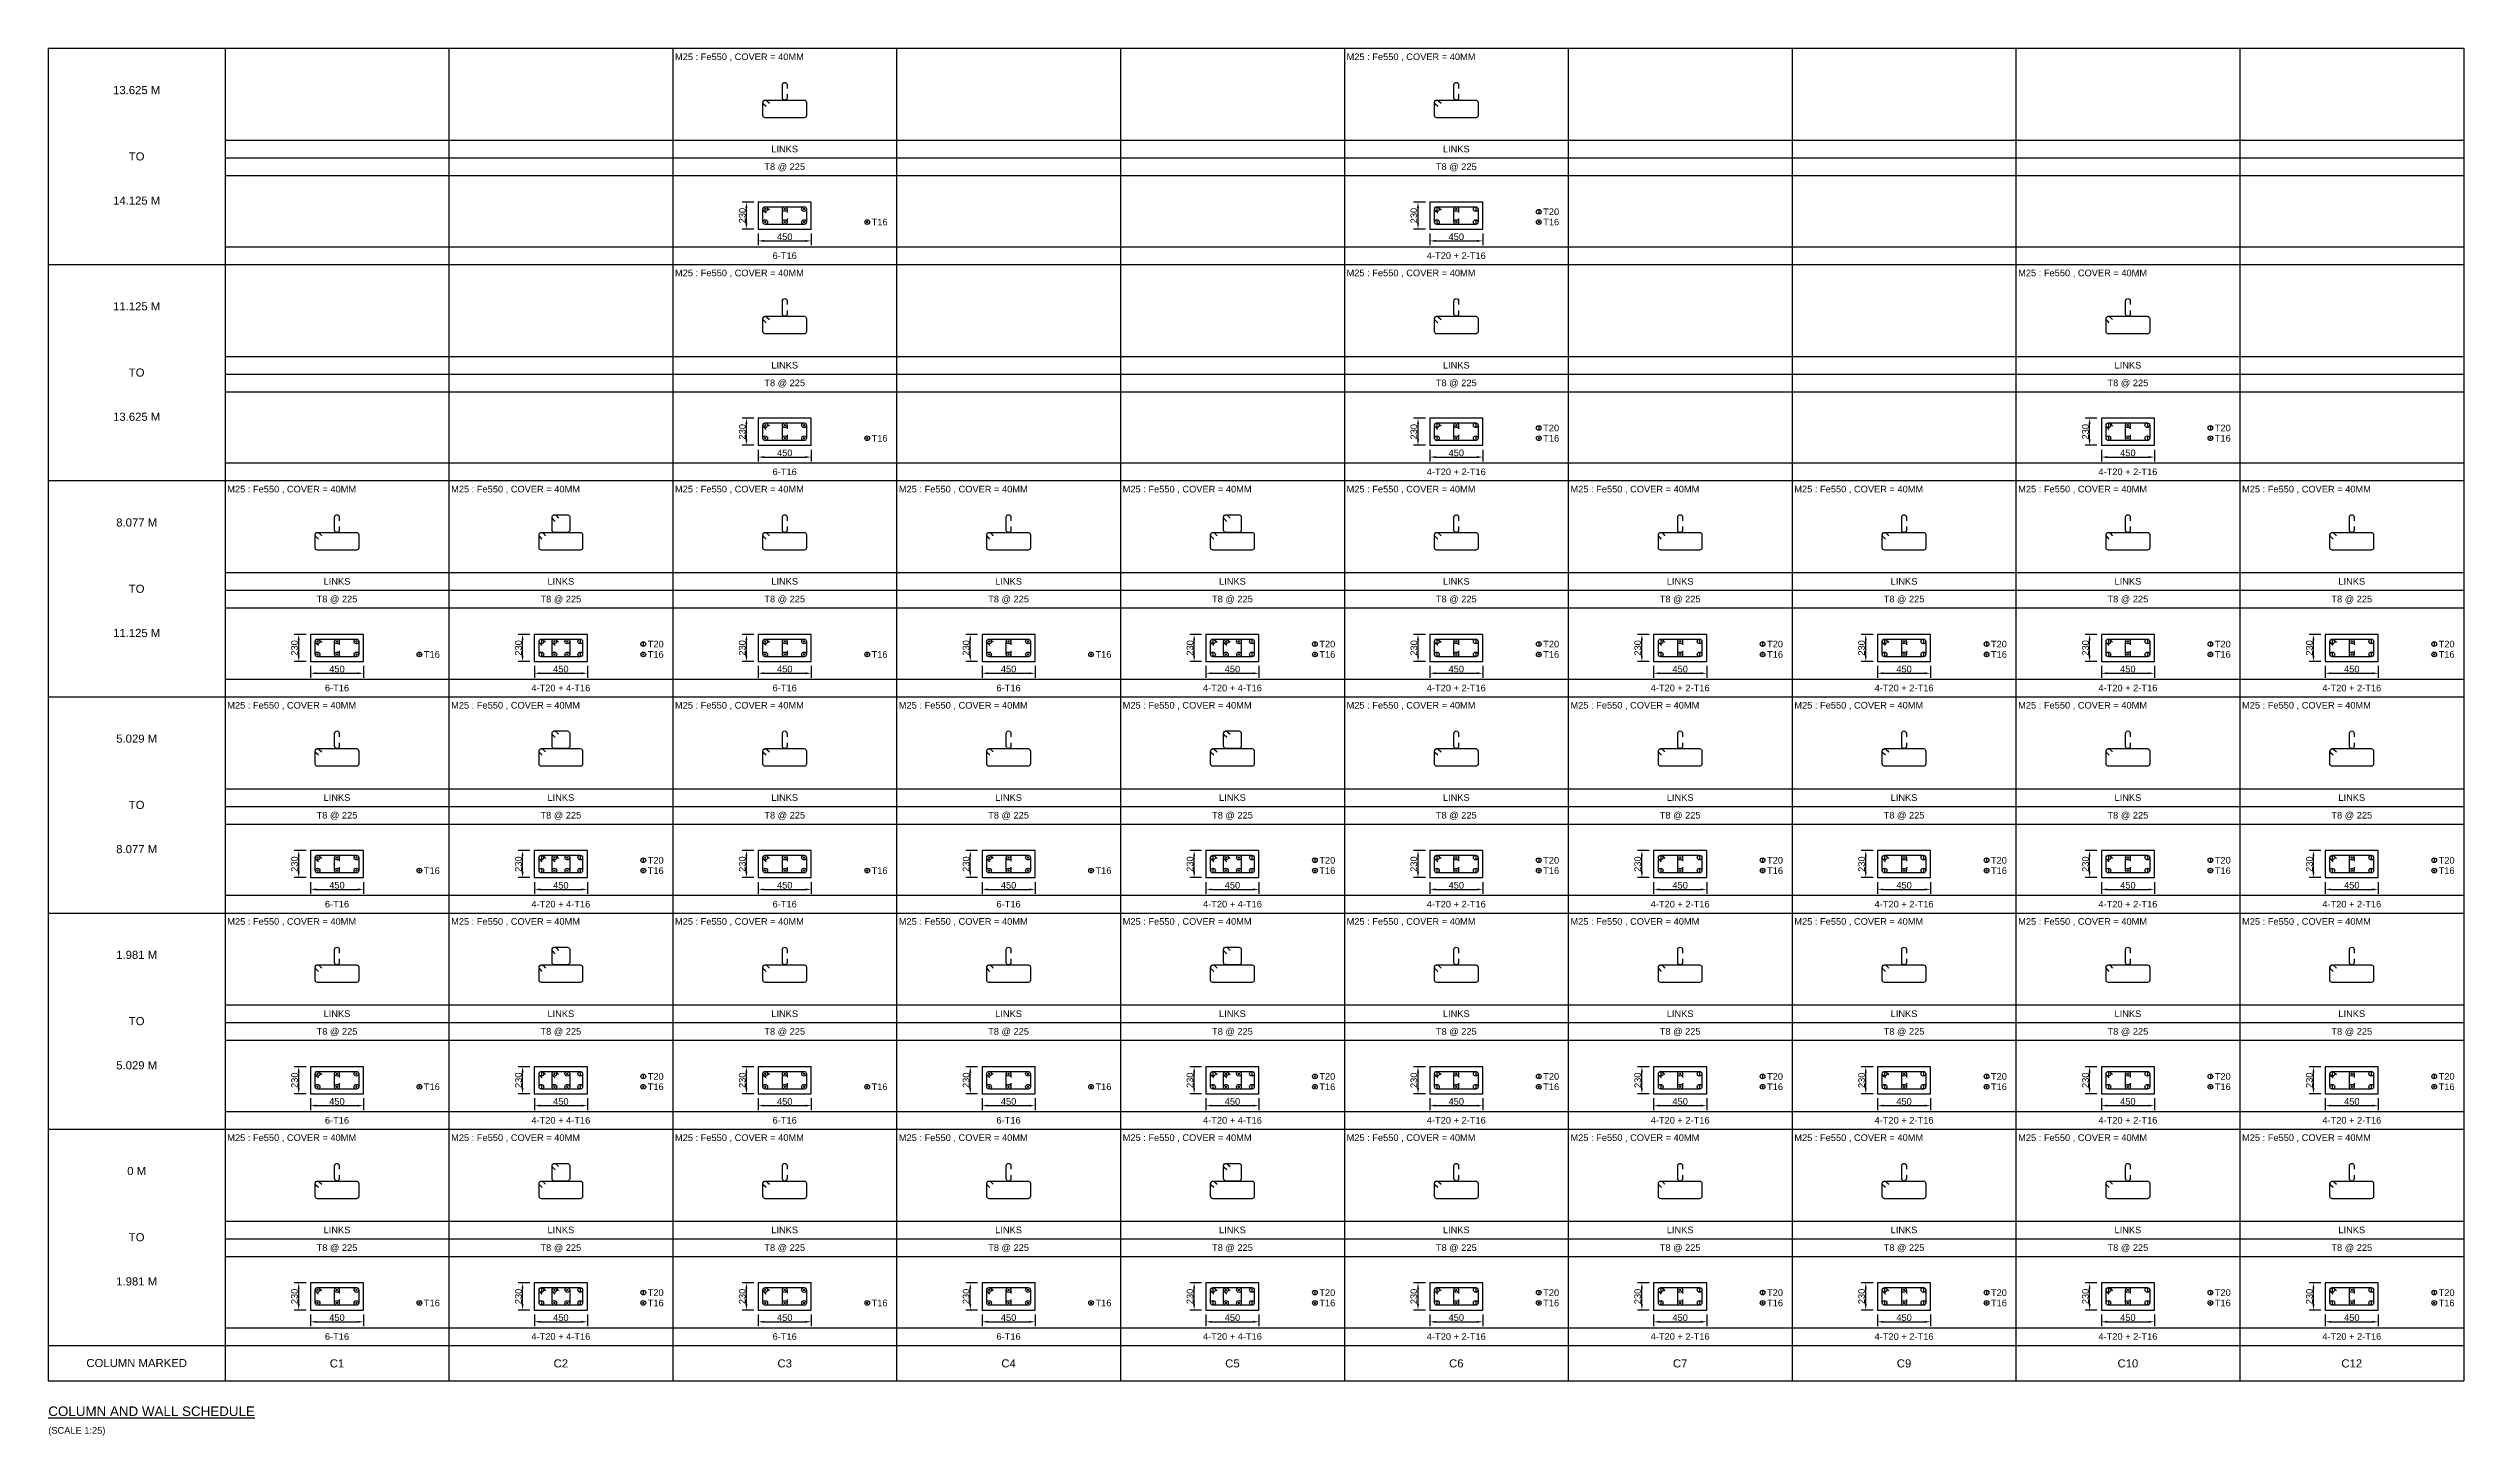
# Model space of a CAD drawing. Header units: inches. Extents: x -816171 to 9366335, y -450961 to 689132.
# Drawn here: x -233418 to -151418, y -20094 to 27014 of the extents above; entities that cross this region are included whole.
import ezdxf
from ezdxf.enums import TextEntityAlignment as Align

# ---------------------------------------------------------------- set-up
doc = ezdxf.new("R2010")
doc.units = ezdxf.units.IN
doc.header["$MEASUREMENT"] = 0
for name, color, linetype in [('Concrete Line', 2, 'Continuous'), ('Dim', 31, 'Continuous'), ('Labels', 4, 'Continuous'), ('Link', 225, 'Continuous'), ('Reinforcement', 130, 'Continuous'), ('Schedule Border', 60, 'Continuous'), ('Schedule Header', 4, 'Continuous'), ('Schedule Line', 60, 'Continuous'), ('Text', 31, 'Continuous')]:
    doc.layers.add(name, color=color, linetype=linetype)
doc.styles.add('SC-COL1', font='SansSerif')
doc.styles.add('SC-COL2', font='SansSerif')
doc.dimstyles.new('ColumnSch', dxfattribs={"dimtxt": 225, "dimasz": 200, "dimexe": 150, "dimexo": 150, "dimgap": 25, "dimtad": 1, "dimtoh": 1, "dimdec": 4, "dimzin": 0, "dimdsep": 46, "dimtxsty": 'SC-COL2', "dimcen": 0.09, "dimclrd": 8, "dimclre": 8, "dimclrt": 31, "dimadec": 0, "dimazin": 0, "dimtfac": 1, "dimtdec": 0, "dimtix": 1, "dimtofl": 0, "dimtmove": 0, "dimatfit": 3, "dimfxl": 1, "dimtolj": 1, "dimtzin": 0, "dimarcsym": 0})

msp = doc.modelspace()

# ---------------------------------------------------------------- texts
at = {"layer": 'Labels', "style": 'SC-COL1'}
msp.add_text('%%uCOLUMN AND WALL SCHEDULE', height=325, dxfattribs=at).set_placement((-233418.25711, -19426.22543))
at = {"layer": 'Schedule Header', "style": 'SC-COL2'}
for s, p in [('13.625 M', (-230418.25711, 25593.77457)), ('TO', (-230418.25711, 23343.77457)), ('14.125 M', (-230418.25711, 21843.77457)), ('11.125 M', (-230418.25711, 18253.77457)), ('TO', (-230418.25711, 16003.77457)), ('13.625 M', (-230418.25711, 14503.77457)), ('8.077 M', (-230418.25711, 10913.77457)), ('TO', (-230418.25711, 8663.77457)), ('11.125 M', (-230418.25711, 7163.77457)), ('5.029 M', (-230418.25711, 3573.77457)), ('TO', (-230418.25711, 1323.77457)), ('8.077 M', (-230418.25711, -176.22543)), ('1.981 M', (-230418.25711, -3766.22543)), ('TO', (-230418.25711, -6016.22543)), ('5.029 M', (-230418.25711, -7516.22543)), ('0 M', (-230418.25711, -11106.22543)), ('TO', (-230418.25711, -13356.22543)), ('1.981 M', (-230418.25711, -14856.22543)), ('COLUMN MARKED', (-230418.25711, -17626.22543))]:
    msp.add_text(s, height=275, dxfattribs=at).set_placement(p, align=Align.MIDDLE_CENTER)
at = {"layer": 'Schedule Header', "char_height": 275, "attachment_point": 2, "style": 'SC-COL2'}
for s, insert in [('C1', (-223618.25711, -17501.22543)), ('C2', (-216018.25711, -17501.22543)), ('C3', (-208418.25711, -17501.22543)), ('C4', (-200818.25711, -17501.22543)), ('C5', (-193218.25711, -17501.22543)), ('C6', (-185618.25711, -17501.22543)), ('C7', (-178018.25711, -17501.22543)), ('C9', (-170418.25711, -17501.22543)), ('C10', (-162818.25711, -17501.22543)), ('C12', (-155218.25711, -17501.22543))]:
    msp.add_mtext(s, dxfattribs=dict(at, insert=insert))
at = {"layer": 'Text', "style": 'SC-COL1'}
for s, p in [('M25 : Fe550 , COVER = 40MM', (-212143.25711, 26613.77457)), ('M25 : Fe550 , COVER = 40MM', (-189343.25711, 26613.77457)), ('M25 : Fe550 , COVER = 40MM', (-212143.25711, 19273.77457)), ('M25 : Fe550 , COVER = 40MM', (-189343.25711, 19273.77457)), ('M25 : Fe550 , COVER = 40MM', (-166543.25711, 19273.77457)), ('M25 : Fe550 , COVER = 40MM', (-227343.25711, 11933.77457)), ('M25 : Fe550 , COVER = 40MM', (-219743.25711, 11933.77457)), ('M25 : Fe550 , COVER = 40MM', (-212143.25711, 11933.77457)), ('M25 : Fe550 , COVER = 40MM', (-204543.25711, 11933.77457)), ('M25 : Fe550 , COVER = 40MM', (-196943.25711, 11933.77457)), ('M25 : Fe550 , COVER = 40MM', (-189343.25711, 11933.77457)), ('M25 : Fe550 , COVER = 40MM', (-181743.25711, 11933.77457)), ('M25 : Fe550 , COVER = 40MM', (-174143.25711, 11933.77457)), ('M25 : Fe550 , COVER = 40MM', (-166543.25711, 11933.77457)), ('M25 : Fe550 , COVER = 40MM', (-158943.25711, 11933.77457)), ('M25 : Fe550 , COVER = 40MM', (-227343.25711, 4593.77457)), ('M25 : Fe550 , COVER = 40MM', (-219743.25711, 4593.77457)), ('M25 : Fe550 , COVER = 40MM', (-212143.25711, 4593.77457)), ('M25 : Fe550 , COVER = 40MM', (-204543.25711, 4593.77457)), ('M25 : Fe550 , COVER = 40MM', (-196943.25711, 4593.77457)), ('M25 : Fe550 , COVER = 40MM', (-189343.25711, 4593.77457)), ('M25 : Fe550 , COVER = 40MM', (-181743.25711, 4593.77457)), ('M25 : Fe550 , COVER = 40MM', (-174143.25711, 4593.77457)), ('M25 : Fe550 , COVER = 40MM', (-166543.25711, 4593.77457)), ('M25 : Fe550 , COVER = 40MM', (-158943.25711, 4593.77457)), ('M25 : Fe550 , COVER = 40MM', (-227343.25711, -2746.22543)), ('M25 : Fe550 , COVER = 40MM', (-219743.25711, -2746.22543)), ('M25 : Fe550 , COVER = 40MM', (-212143.25711, -2746.22543)), ('M25 : Fe550 , COVER = 40MM', (-204543.25711, -2746.22543)), ('M25 : Fe550 , COVER = 40MM', (-196943.25711, -2746.22543)), ('M25 : Fe550 , COVER = 40MM', (-189343.25711, -2746.22543)), ('M25 : Fe550 , COVER = 40MM', (-181743.25711, -2746.22543)), ('M25 : Fe550 , COVER = 40MM', (-174143.25711, -2746.22543)), ('M25 : Fe550 , COVER = 40MM', (-166543.25711, -2746.22543)), ('M25 : Fe550 , COVER = 40MM', (-158943.25711, -2746.22543)), ('M25 : Fe550 , COVER = 40MM', (-227343.25711, -10086.22543)), ('M25 : Fe550 , COVER = 40MM', (-219743.25711, -10086.22543)), ('M25 : Fe550 , COVER = 40MM', (-212143.25711, -10086.22543)), ('M25 : Fe550 , COVER = 40MM', (-204543.25711, -10086.22543)), ('M25 : Fe550 , COVER = 40MM', (-196943.25711, -10086.22543)), ('M25 : Fe550 , COVER = 40MM', (-189343.25711, -10086.22543)), ('M25 : Fe550 , COVER = 40MM', (-181743.25711, -10086.22543)), ('M25 : Fe550 , COVER = 40MM', (-174143.25711, -10086.22543)), ('M25 : Fe550 , COVER = 40MM', (-166543.25711, -10086.22543)), ('M25 : Fe550 , COVER = 40MM', (-158943.25711, -10086.22543)), ('(SCALE 1:25)', (-233418.25711, -20026.22543))]:
    msp.add_text(s, height=225, dxfattribs=at).set_placement(p)
for s, p in [('T8 @ 225', (-208418.25711, 22993.77457)), ('LINKS', (-208418.25711, 23593.77457)), ('T8 @ 225', (-185618.25711, 22993.77457)), ('LINKS', (-185618.25711, 23593.77457)), ('6-T16', (-208418.25711, 19973.77457)), ('4-T20 + 2-T16', (-185618.25711, 19973.77457)), ('T8 @ 225', (-208418.25711, 15653.77457)), ('LINKS', (-208418.25711, 16253.77457)), ('T8 @ 225', (-185618.25711, 15653.77457)), ('LINKS', (-185618.25711, 16253.77457)), ('T8 @ 225', (-162818.25711, 15653.77457)), ('LINKS', (-162818.25711, 16253.77457)), ('6-T16', (-208418.25711, 12633.77457)), ('4-T20 + 2-T16', (-185618.25711, 12633.77457)), ('4-T20 + 2-T16', (-162818.25711, 12633.77457)), ('LINKS', (-223618.25711, 8913.77457)), ('LINKS', (-216018.25711, 8913.77457)), ('LINKS', (-208418.25711, 8913.77457)), ('LINKS', (-200818.25711, 8913.77457)), ('LINKS', (-193218.25711, 8913.77457)), ('LINKS', (-185618.25711, 8913.77457)), ('LINKS', (-178018.25711, 8913.77457)), ('LINKS', (-170418.25711, 8913.77457)), ('LINKS', (-162818.25711, 8913.77457)), ('LINKS', (-155218.25711, 8913.77457)), ('T8 @ 225', (-223618.25711, 8313.77457)), ('T8 @ 225', (-216018.25711, 8313.77457)), ('T8 @ 225', (-208418.25711, 8313.77457)), ('T8 @ 225', (-200818.25711, 8313.77457)), ('T8 @ 225', (-193218.25711, 8313.77457)), ('T8 @ 225', (-185618.25711, 8313.77457)), ('T8 @ 225', (-178018.25711, 8313.77457)), ('T8 @ 225', (-170418.25711, 8313.77457)), ('T8 @ 225', (-162818.25711, 8313.77457)), ('T8 @ 225', (-155218.25711, 8313.77457)), ('6-T16', (-223618.25711, 5293.77457)), ('4-T20 + 4-T16', (-216018.25711, 5293.77457)), ('6-T16', (-208418.25711, 5293.77457)), ('6-T16', (-200818.25711, 5293.77457)), ('4-T20 + 4-T16', (-193218.25711, 5293.77457)), ('4-T20 + 2-T16', (-185618.25711, 5293.77457)), ('4-T20 + 2-T16', (-178018.25711, 5293.77457)), ('4-T20 + 2-T16', (-170418.25711, 5293.77457)), ('4-T20 + 2-T16', (-162818.25711, 5293.77457)), ('4-T20 + 2-T16', (-155218.25711, 5293.77457)), ('LINKS', (-223618.25711, 1573.77457)), ('LINKS', (-216018.25711, 1573.77457)), ('LINKS', (-208418.25711, 1573.77457)), ('LINKS', (-200818.25711, 1573.77457)), ('LINKS', (-193218.25711, 1573.77457)), ('LINKS', (-185618.25711, 1573.77457)), ('LINKS', (-178018.25711, 1573.77457)), ('LINKS', (-170418.25711, 1573.77457)), ('LINKS', (-162818.25711, 1573.77457)), ('LINKS', (-155218.25711, 1573.77457)), ('T8 @ 225', (-223618.25711, 973.77457)), ('T8 @ 225', (-216018.25711, 973.77457)), ('T8 @ 225', (-208418.25711, 973.77457)), ('T8 @ 225', (-200818.25711, 973.77457)), ('T8 @ 225', (-193218.25711, 973.77457)), ('T8 @ 225', (-185618.25711, 973.77457)), ('T8 @ 225', (-178018.25711, 973.77457)), ('T8 @ 225', (-170418.25711, 973.77457)), ('T8 @ 225', (-162818.25711, 973.77457)), ('T8 @ 225', (-155218.25711, 973.77457)), ('6-T16', (-223618.25711, -2046.22543)), ('4-T20 + 4-T16', (-216018.25711, -2046.22543)), ('6-T16', (-208418.25711, -2046.22543)), ('6-T16', (-200818.25711, -2046.22543)), ('4-T20 + 4-T16', (-193218.25711, -2046.22543)), ('4-T20 + 2-T16', (-185618.25711, -2046.22543)), ('4-T20 + 2-T16', (-178018.25711, -2046.22543)), ('4-T20 + 2-T16', (-170418.25711, -2046.22543)), ('4-T20 + 2-T16', (-162818.25711, -2046.22543)), ('4-T20 + 2-T16', (-155218.25711, -2046.22543)), ('LINKS', (-223618.25711, -5766.22543)), ('LINKS', (-216018.25711, -5766.22543)), ('LINKS', (-208418.25711, -5766.22543)), ('LINKS', (-200818.25711, -5766.22543)), ('LINKS', (-193218.25711, -5766.22543)), ('LINKS', (-185618.25711, -5766.22543)), ('LINKS', (-178018.25711, -5766.22543)), ('LINKS', (-170418.25711, -5766.22543)), ('LINKS', (-162818.25711, -5766.22543)), ('LINKS', (-155218.25711, -5766.22543)), ('T8 @ 225', (-223618.25711, -6366.22543)), ('T8 @ 225', (-216018.25711, -6366.22543)), ('T8 @ 225', (-208418.25711, -6366.22543)), ('T8 @ 225', (-200818.25711, -6366.22543)), ('T8 @ 225', (-193218.25711, -6366.22543)), ('T8 @ 225', (-185618.25711, -6366.22543)), ('T8 @ 225', (-178018.25711, -6366.22543)), ('T8 @ 225', (-170418.25711, -6366.22543)), ('T8 @ 225', (-162818.25711, -6366.22543)), ('T8 @ 225', (-155218.25711, -6366.22543)), ('6-T16', (-223618.25711, -9386.22543)), ('4-T20 + 4-T16', (-216018.25711, -9386.22543)), ('6-T16', (-208418.25711, -9386.22543)), ('6-T16', (-200818.25711, -9386.22543)), ('4-T20 + 4-T16', (-193218.25711, -9386.22543)), ('4-T20 + 2-T16', (-185618.25711, -9386.22543)), ('4-T20 + 2-T16', (-178018.25711, -9386.22543)), ('4-T20 + 2-T16', (-170418.25711, -9386.22543)), ('4-T20 + 2-T16', (-162818.25711, -9386.22543)), ('4-T20 + 2-T16', (-155218.25711, -9386.22543)), ('LINKS', (-223618.25711, -13106.22543)), ('LINKS', (-216018.25711, -13106.22543)), ('LINKS', (-208418.25711, -13106.22543)), ('LINKS', (-200818.25711, -13106.22543)), ('LINKS', (-193218.25711, -13106.22543)), ('LINKS', (-185618.25711, -13106.22543)), ('LINKS', (-178018.25711, -13106.22543)), ('LINKS', (-170418.25711, -13106.22543)), ('LINKS', (-162818.25711, -13106.22543)), ('LINKS', (-155218.25711, -13106.22543)), ('T8 @ 225', (-223618.25711, -13706.22543)), ('T8 @ 225', (-216018.25711, -13706.22543)), ('T8 @ 225', (-208418.25711, -13706.22543)), ('T8 @ 225', (-200818.25711, -13706.22543)), ('T8 @ 225', (-193218.25711, -13706.22543)), ('T8 @ 225', (-185618.25711, -13706.22543)), ('T8 @ 225', (-178018.25711, -13706.22543)), ('T8 @ 225', (-170418.25711, -13706.22543)), ('T8 @ 225', (-162818.25711, -13706.22543)), ('T8 @ 225', (-155218.25711, -13706.22543)), ('6-T16', (-223618.25711, -16726.22543)), ('4-T20 + 4-T16', (-216018.25711, -16726.22543)), ('6-T16', (-208418.25711, -16726.22543)), ('6-T16', (-200818.25711, -16726.22543)), ('4-T20 + 4-T16', (-193218.25711, -16726.22543)), ('4-T20 + 2-T16', (-185618.25711, -16726.22543)), ('4-T20 + 2-T16', (-178018.25711, -16726.22543)), ('4-T20 + 2-T16', (-170418.25711, -16726.22543)), ('4-T20 + 2-T16', (-162818.25711, -16726.22543)), ('4-T20 + 2-T16', (-155218.25711, -16726.22543))]:
    msp.add_text(s, height=225, dxfattribs=at).set_placement(p, align=Align.MIDDLE_CENTER)
for s, p in [('T20', (-182668.25711, 21463.77457)), ('T16', (-205468.25711, 21113.77457)), ('T16', (-182668.25711, 21113.77457)), ('T20', (-182668.25711, 14123.77457)), ('T20', (-159868.25711, 14123.77457)), ('T16', (-205468.25711, 13773.77457)), ('T16', (-182668.25711, 13773.77457)), ('T16', (-159868.25711, 13773.77457)), ('T20', (-213068.25711, 6783.77457)), ('T20', (-190268.25711, 6783.77457)), ('T20', (-182668.25711, 6783.77457)), ('T20', (-175068.25711, 6783.77457)), ('T20', (-167468.25711, 6783.77457)), ('T20', (-159868.25711, 6783.77457)), ('T20', (-152268.25711, 6783.77457)), ('T16', (-220668.25711, 6433.77457)), ('T16', (-213068.25711, 6433.77457)), ('T16', (-205468.25711, 6433.77457)), ('T16', (-197868.25711, 6433.77457)), ('T16', (-190268.25711, 6433.77457)), ('T16', (-182668.25711, 6433.77457)), ('T16', (-175068.25711, 6433.77457)), ('T16', (-167468.25711, 6433.77457)), ('T16', (-159868.25711, 6433.77457)), ('T16', (-152268.25711, 6433.77457)), ('T16', (-220668.25711, -906.22543)), ('T20', (-213068.25711, -556.22543)), ('T16', (-213068.25711, -906.22543)), ('T16', (-205468.25711, -906.22543)), ('T16', (-197868.25711, -906.22543)), ('T20', (-190268.25711, -556.22543)), ('T16', (-190268.25711, -906.22543)), ('T20', (-182668.25711, -556.22543)), ('T16', (-182668.25711, -906.22543)), ('T20', (-175068.25711, -556.22543)), ('T16', (-175068.25711, -906.22543)), ('T20', (-167468.25711, -556.22543)), ('T16', (-167468.25711, -906.22543)), ('T20', (-159868.25711, -556.22543)), ('T16', (-159868.25711, -906.22543)), ('T20', (-152268.25711, -556.22543)), ('T16', (-152268.25711, -906.22543)), ('T16', (-220668.25711, -8246.22543)), ('T20', (-213068.25711, -7896.22543)), ('T16', (-213068.25711, -8246.22543)), ('T16', (-205468.25711, -8246.22543)), ('T16', (-197868.25711, -8246.22543)), ('T20', (-190268.25711, -7896.22543)), ('T16', (-190268.25711, -8246.22543)), ('T20', (-182668.25711, -7896.22543)), ('T16', (-182668.25711, -8246.22543)), ('T20', (-175068.25711, -7896.22543)), ('T16', (-175068.25711, -8246.22543)), ('T20', (-167468.25711, -7896.22543)), ('T16', (-167468.25711, -8246.22543)), ('T20', (-159868.25711, -7896.22543)), ('T16', (-159868.25711, -8246.22543)), ('T20', (-152268.25711, -7896.22543)), ('T16', (-152268.25711, -8246.22543)), ('T16', (-220668.25711, -15586.22543)), ('T20', (-213068.25711, -15236.22543)), ('T16', (-213068.25711, -15586.22543)), ('T16', (-205468.25711, -15586.22543)), ('T16', (-197868.25711, -15586.22543)), ('T20', (-190268.25711, -15236.22543)), ('T16', (-190268.25711, -15586.22543)), ('T20', (-182668.25711, -15236.22543)), ('T16', (-182668.25711, -15586.22543)), ('T20', (-175068.25711, -15236.22543)), ('T16', (-175068.25711, -15586.22543)), ('T20', (-167468.25711, -15236.22543)), ('T16', (-167468.25711, -15586.22543)), ('T20', (-159868.25711, -15236.22543)), ('T16', (-159868.25711, -15586.22543)), ('T20', (-152268.25711, -15236.22543)), ('T16', (-152268.25711, -15586.22543))]:
    msp.add_text(s, height=225, dxfattribs=at).set_placement(p, align=Align.MIDDLE_LEFT)

# ---------------------------------------------------------------- blocks, each defined once
blk = doc.blocks.new('*D238')
at = {"layer": 'DEFPOINTS', "color": 0, "transparency": 16777216}
for p in [(-224518, -15826), (-222718, -15826), (-222718, -16226)]:
    blk.add_point(p, dxfattribs=at)
at = {"layer": 'Dim', "color": 8, "lineweight": -2, "transparency": 16777216}
for p, q in [((-224518, -15976), (-224518, -16376)), ((-224318, -16226), (-222918, -16226)), ((-222718, -15976), (-222718, -16376))]:
    blk.add_line(p, q, dxfattribs=at)
at = {"layer": 'Dim', "color": 8, "transparency": 16777216}
for points in [[(-224318, -16193), (-224318, -16260), (-224518, -16226)], [(-222918, -16193), (-222918, -16260), (-222718, -16226)]]:
    blk.add_solid(points, dxfattribs=at)
at = {"layer": 'Dim', "color": 31, "transparency": 16777216, "insert": (-223618, -16085), "char_height": 225, "attachment_point": 5, "style": 'SC-COL2'}
blk.add_mtext('\\A1;450', dxfattribs=at)
blk = doc.blocks.new('*D239')
at = {"layer": 'DEFPOINTS', "color": 0, "transparency": 16777216}
for p in [(-224918, -14906), (-224518, -14906), (-224518, -15826)]:
    blk.add_point(p, dxfattribs=at)
at = {"layer": 'Dim', "color": 8, "lineweight": -2, "transparency": 16777216}
for p, q in [((-224668, -14906), (-225068, -14906)), ((-224918, -15626), (-224918, -15106)), ((-224668, -15826), (-225068, -15826))]:
    blk.add_line(p, q, dxfattribs=at)
at = {"layer": 'Dim', "color": 8, "transparency": 16777216}
for points in [[(-224952, -15106), (-224885, -15106), (-224918, -14906)], [(-224952, -15626), (-224885, -15626), (-224918, -15826)]]:
    blk.add_solid(points, dxfattribs=at)
at = {"layer": 'Dim', "color": 31, "transparency": 16777216, "insert": (-225059, -15366), "char_height": 225, "attachment_point": 5, "rotation": 90, "style": 'SC-COL2'}
blk.add_mtext('\\A1;230', dxfattribs=at)
blk = doc.blocks.new('*D240')
at = {"layer": 'DEFPOINTS', "color": 0, "transparency": 16777216}
for p in [(-224518, -8486), (-222718, -8486), (-222718, -8886)]:
    blk.add_point(p, dxfattribs=at)
at = {"layer": 'Dim', "color": 8, "lineweight": -2, "transparency": 16777216}
for p, q in [((-224518, -8636), (-224518, -9036)), ((-224318, -8886), (-222918, -8886)), ((-222718, -8636), (-222718, -9036))]:
    blk.add_line(p, q, dxfattribs=at)
at = {"layer": 'Dim', "color": 8, "transparency": 16777216}
for points in [[(-224318, -8853), (-224318, -8920), (-224518, -8886)], [(-222918, -8853), (-222918, -8920), (-222718, -8886)]]:
    blk.add_solid(points, dxfattribs=at)
at = {"layer": 'Dim', "color": 31, "transparency": 16777216, "insert": (-223618, -8745), "char_height": 225, "attachment_point": 5, "style": 'SC-COL2'}
blk.add_mtext('\\A1;450', dxfattribs=at)
blk = doc.blocks.new('*D241')
at = {"layer": 'DEFPOINTS', "color": 0, "transparency": 16777216}
for p in [(-224918, -7566), (-224518, -7566), (-224518, -8486)]:
    blk.add_point(p, dxfattribs=at)
at = {"layer": 'Dim', "color": 8, "lineweight": -2, "transparency": 16777216}
for p, q in [((-224668, -7566), (-225068, -7566)), ((-224918, -8286), (-224918, -7766)), ((-224668, -8486), (-225068, -8486))]:
    blk.add_line(p, q, dxfattribs=at)
at = {"layer": 'Dim', "color": 8, "transparency": 16777216}
for points in [[(-224952, -7766), (-224885, -7766), (-224918, -7566)], [(-224952, -8286), (-224885, -8286), (-224918, -8486)]]:
    blk.add_solid(points, dxfattribs=at)
at = {"layer": 'Dim', "color": 31, "transparency": 16777216, "insert": (-225059, -8026), "char_height": 225, "attachment_point": 5, "rotation": 90, "style": 'SC-COL2'}
blk.add_mtext('\\A1;230', dxfattribs=at)
blk = doc.blocks.new('*D242')
at = {"layer": 'DEFPOINTS', "color": 0, "transparency": 16777216}
for p in [(-224518, -1146), (-222718, -1146), (-222718, -1546)]:
    blk.add_point(p, dxfattribs=at)
at = {"layer": 'Dim', "color": 8, "lineweight": -2, "transparency": 16777216}
for p, q in [((-224518, -1296), (-224518, -1696)), ((-224318, -1546), (-222918, -1546)), ((-222718, -1296), (-222718, -1696))]:
    blk.add_line(p, q, dxfattribs=at)
at = {"layer": 'Dim', "color": 8, "transparency": 16777216}
for points in [[(-224318, -1513), (-224318, -1580), (-224518, -1546)], [(-222918, -1513), (-222918, -1580), (-222718, -1546)]]:
    blk.add_solid(points, dxfattribs=at)
at = {"layer": 'Dim', "color": 31, "transparency": 16777216, "insert": (-223618, -1405), "char_height": 225, "attachment_point": 5, "style": 'SC-COL2'}
blk.add_mtext('\\A1;450', dxfattribs=at)
blk = doc.blocks.new('*D243')
at = {"layer": 'DEFPOINTS', "color": 0, "transparency": 16777216}
for p in [(-224918, -226), (-224518, -226), (-224518, -1146)]:
    blk.add_point(p, dxfattribs=at)
at = {"layer": 'Dim', "color": 8, "lineweight": -2, "transparency": 16777216}
for p, q in [((-224668, -226), (-225068, -226)), ((-224918, -946), (-224918, -426)), ((-224668, -1146), (-225068, -1146))]:
    blk.add_line(p, q, dxfattribs=at)
at = {"layer": 'Dim', "color": 8, "transparency": 16777216}
for points in [[(-224952, -426), (-224885, -426), (-224918, -226)], [(-224952, -946), (-224885, -946), (-224918, -1146)]]:
    blk.add_solid(points, dxfattribs=at)
at = {"layer": 'Dim', "color": 31, "transparency": 16777216, "insert": (-225059, -686), "char_height": 225, "attachment_point": 5, "rotation": 90, "style": 'SC-COL2'}
blk.add_mtext('\\A1;230', dxfattribs=at)
blk = doc.blocks.new('*D234')
at = {"layer": 'DEFPOINTS', "color": 0, "transparency": 16777216}
for p in [(-224518, 6194), (-222718, 6194), (-222718, 5794)]:
    blk.add_point(p, dxfattribs=at)
at = {"layer": 'Dim', "color": 8, "lineweight": -2, "transparency": 16777216}
for p, q in [((-224518, 6044), (-224518, 5644)), ((-224318, 5794), (-222918, 5794)), ((-222718, 6044), (-222718, 5644))]:
    blk.add_line(p, q, dxfattribs=at)
at = {"layer": 'Dim', "color": 8, "transparency": 16777216}
for points in [[(-224318, 5827), (-224318, 5760), (-224518, 5794)], [(-222918, 5827), (-222918, 5760), (-222718, 5794)]]:
    blk.add_solid(points, dxfattribs=at)
at = {"layer": 'Dim', "color": 31, "transparency": 16777216, "insert": (-223618, 5935), "char_height": 225, "attachment_point": 5, "style": 'SC-COL2'}
blk.add_mtext('\\A1;450', dxfattribs=at)
blk = doc.blocks.new('*D235')
at = {"layer": 'DEFPOINTS', "color": 0, "transparency": 16777216}
for p in [(-224918, 7114), (-224518, 7114), (-224518, 6194)]:
    blk.add_point(p, dxfattribs=at)
at = {"layer": 'Dim', "color": 8, "lineweight": -2, "transparency": 16777216}
for p, q in [((-224668, 7114), (-225068, 7114)), ((-224918, 6394), (-224918, 6914)), ((-224668, 6194), (-225068, 6194))]:
    blk.add_line(p, q, dxfattribs=at)
at = {"layer": 'Dim', "color": 8, "transparency": 16777216}
for points in [[(-224952, 6914), (-224885, 6914), (-224918, 7114)], [(-224952, 6394), (-224885, 6394), (-224918, 6194)]]:
    blk.add_solid(points, dxfattribs=at)
at = {"layer": 'Dim', "color": 31, "transparency": 16777216, "insert": (-225059, 6654), "char_height": 225, "attachment_point": 5, "rotation": 90, "style": 'SC-COL2'}
blk.add_mtext('\\A1;230', dxfattribs=at)
blk = doc.blocks.new('*D236')
at = {"layer": 'DEFPOINTS', "color": 0, "transparency": 16777216}
for p in [(-216918, -15826), (-215118, -15826), (-215118, -16226)]:
    blk.add_point(p, dxfattribs=at)
at = {"layer": 'Dim', "color": 8, "lineweight": -2, "transparency": 16777216}
for p, q in [((-216918, -15976), (-216918, -16376)), ((-216718, -16226), (-215318, -16226)), ((-215118, -15976), (-215118, -16376))]:
    blk.add_line(p, q, dxfattribs=at)
at = {"layer": 'Dim', "color": 8, "transparency": 16777216}
for points in [[(-216718, -16193), (-216718, -16260), (-216918, -16226)], [(-215318, -16193), (-215318, -16260), (-215118, -16226)]]:
    blk.add_solid(points, dxfattribs=at)
at = {"layer": 'Dim', "color": 31, "transparency": 16777216, "insert": (-216018, -16085), "char_height": 225, "attachment_point": 5, "style": 'SC-COL2'}
blk.add_mtext('\\A1;450', dxfattribs=at)
blk = doc.blocks.new('*D237')
at = {"layer": 'DEFPOINTS', "color": 0, "transparency": 16777216}
for p in [(-217318, -14906), (-216918, -14906), (-216918, -15826)]:
    blk.add_point(p, dxfattribs=at)
at = {"layer": 'Dim', "color": 8, "lineweight": -2, "transparency": 16777216}
for p, q in [((-217068, -14906), (-217468, -14906)), ((-217318, -15626), (-217318, -15106)), ((-217068, -15826), (-217468, -15826))]:
    blk.add_line(p, q, dxfattribs=at)
at = {"layer": 'Dim', "color": 8, "transparency": 16777216}
for points in [[(-217352, -15106), (-217285, -15106), (-217318, -14906)], [(-217352, -15626), (-217285, -15626), (-217318, -15826)]]:
    blk.add_solid(points, dxfattribs=at)
at = {"layer": 'Dim', "color": 31, "transparency": 16777216, "insert": (-217459, -15366), "char_height": 225, "attachment_point": 5, "rotation": 90, "style": 'SC-COL2'}
blk.add_mtext('\\A1;230', dxfattribs=at)
blk = doc.blocks.new('*D244')
at = {"layer": 'DEFPOINTS', "color": 0, "transparency": 16777216}
for p in [(-216918, -8486), (-215118, -8486), (-215118, -8886)]:
    blk.add_point(p, dxfattribs=at)
at = {"layer": 'Dim', "color": 8, "lineweight": -2, "transparency": 16777216}
for p, q in [((-216918, -8636), (-216918, -9036)), ((-216718, -8886), (-215318, -8886)), ((-215118, -8636), (-215118, -9036))]:
    blk.add_line(p, q, dxfattribs=at)
at = {"layer": 'Dim', "color": 8, "transparency": 16777216}
for points in [[(-216718, -8853), (-216718, -8920), (-216918, -8886)], [(-215318, -8853), (-215318, -8920), (-215118, -8886)]]:
    blk.add_solid(points, dxfattribs=at)
at = {"layer": 'Dim', "color": 31, "transparency": 16777216, "insert": (-216018, -8745), "char_height": 225, "attachment_point": 5, "style": 'SC-COL2'}
blk.add_mtext('\\A1;450', dxfattribs=at)
blk = doc.blocks.new('*D245')
at = {"layer": 'DEFPOINTS', "color": 0, "transparency": 16777216}
for p in [(-217318, -7566), (-216918, -7566), (-216918, -8486)]:
    blk.add_point(p, dxfattribs=at)
at = {"layer": 'Dim', "color": 8, "lineweight": -2, "transparency": 16777216}
for p, q in [((-217068, -7566), (-217468, -7566)), ((-217318, -8286), (-217318, -7766)), ((-217068, -8486), (-217468, -8486))]:
    blk.add_line(p, q, dxfattribs=at)
at = {"layer": 'Dim', "color": 8, "transparency": 16777216}
for points in [[(-217352, -7766), (-217285, -7766), (-217318, -7566)], [(-217352, -8286), (-217285, -8286), (-217318, -8486)]]:
    blk.add_solid(points, dxfattribs=at)
at = {"layer": 'Dim', "color": 31, "transparency": 16777216, "insert": (-217459, -8026), "char_height": 225, "attachment_point": 5, "rotation": 90, "style": 'SC-COL2'}
blk.add_mtext('\\A1;230', dxfattribs=at)
blk = doc.blocks.new('*D246')
at = {"layer": 'DEFPOINTS', "color": 0, "transparency": 16777216}
for p in [(-216918, -1146), (-215118, -1146), (-215118, -1546)]:
    blk.add_point(p, dxfattribs=at)
at = {"layer": 'Dim', "color": 8, "lineweight": -2, "transparency": 16777216}
for p, q in [((-216918, -1296), (-216918, -1696)), ((-216718, -1546), (-215318, -1546)), ((-215118, -1296), (-215118, -1696))]:
    blk.add_line(p, q, dxfattribs=at)
at = {"layer": 'Dim', "color": 8, "transparency": 16777216}
for points in [[(-216718, -1513), (-216718, -1580), (-216918, -1546)], [(-215318, -1513), (-215318, -1580), (-215118, -1546)]]:
    blk.add_solid(points, dxfattribs=at)
at = {"layer": 'Dim', "color": 31, "transparency": 16777216, "insert": (-216018, -1405), "char_height": 225, "attachment_point": 5, "style": 'SC-COL2'}
blk.add_mtext('\\A1;450', dxfattribs=at)
blk = doc.blocks.new('*D247')
at = {"layer": 'DEFPOINTS', "color": 0, "transparency": 16777216}
for p in [(-217318, -226), (-216918, -226), (-216918, -1146)]:
    blk.add_point(p, dxfattribs=at)
at = {"layer": 'Dim', "color": 8, "lineweight": -2, "transparency": 16777216}
for p, q in [((-217068, -226), (-217468, -226)), ((-217318, -946), (-217318, -426)), ((-217068, -1146), (-217468, -1146))]:
    blk.add_line(p, q, dxfattribs=at)
at = {"layer": 'Dim', "color": 8, "transparency": 16777216}
for points in [[(-217352, -426), (-217285, -426), (-217318, -226)], [(-217352, -946), (-217285, -946), (-217318, -1146)]]:
    blk.add_solid(points, dxfattribs=at)
at = {"layer": 'Dim', "color": 31, "transparency": 16777216, "insert": (-217459, -686), "char_height": 225, "attachment_point": 5, "rotation": 90, "style": 'SC-COL2'}
blk.add_mtext('\\A1;230', dxfattribs=at)
blk = doc.blocks.new('*D248')
at = {"layer": 'DEFPOINTS', "color": 0, "transparency": 16777216}
for p in [(-216918, 6194), (-215118, 6194), (-215118, 5794)]:
    blk.add_point(p, dxfattribs=at)
at = {"layer": 'Dim', "color": 8, "lineweight": -2, "transparency": 16777216}
for p, q in [((-216918, 6044), (-216918, 5644)), ((-216718, 5794), (-215318, 5794)), ((-215118, 6044), (-215118, 5644))]:
    blk.add_line(p, q, dxfattribs=at)
at = {"layer": 'Dim', "color": 8, "transparency": 16777216}
for points in [[(-216718, 5827), (-216718, 5760), (-216918, 5794)], [(-215318, 5827), (-215318, 5760), (-215118, 5794)]]:
    blk.add_solid(points, dxfattribs=at)
at = {"layer": 'Dim', "color": 31, "transparency": 16777216, "insert": (-216018, 5935), "char_height": 225, "attachment_point": 5, "style": 'SC-COL2'}
blk.add_mtext('\\A1;450', dxfattribs=at)
blk = doc.blocks.new('*D249')
at = {"layer": 'DEFPOINTS', "color": 0, "transparency": 16777216}
for p in [(-217318, 7114), (-216918, 7114), (-216918, 6194)]:
    blk.add_point(p, dxfattribs=at)
at = {"layer": 'Dim', "color": 8, "lineweight": -2, "transparency": 16777216}
for p, q in [((-217068, 7114), (-217468, 7114)), ((-217318, 6394), (-217318, 6914)), ((-217068, 6194), (-217468, 6194))]:
    blk.add_line(p, q, dxfattribs=at)
at = {"layer": 'Dim', "color": 8, "transparency": 16777216}
for points in [[(-217352, 6914), (-217285, 6914), (-217318, 7114)], [(-217352, 6394), (-217285, 6394), (-217318, 6194)]]:
    blk.add_solid(points, dxfattribs=at)
at = {"layer": 'Dim', "color": 31, "transparency": 16777216, "insert": (-217459, 6654), "char_height": 225, "attachment_point": 5, "rotation": 90, "style": 'SC-COL2'}
blk.add_mtext('\\A1;230', dxfattribs=at)
blk = doc.blocks.new('*D250')
at = {"layer": 'DEFPOINTS', "color": 0, "transparency": 16777216}
for p in [(-209318, -15826), (-207518, -15826), (-207518, -16226)]:
    blk.add_point(p, dxfattribs=at)
at = {"layer": 'Dim', "color": 8, "lineweight": -2, "transparency": 16777216}
for p, q in [((-209318, -15976), (-209318, -16376)), ((-209118, -16226), (-207718, -16226)), ((-207518, -15976), (-207518, -16376))]:
    blk.add_line(p, q, dxfattribs=at)
at = {"layer": 'Dim', "color": 8, "transparency": 16777216}
for points in [[(-209118, -16193), (-209118, -16260), (-209318, -16226)], [(-207718, -16193), (-207718, -16260), (-207518, -16226)]]:
    blk.add_solid(points, dxfattribs=at)
at = {"layer": 'Dim', "color": 31, "transparency": 16777216, "insert": (-208418, -16085), "char_height": 225, "attachment_point": 5, "style": 'SC-COL2'}
blk.add_mtext('\\A1;450', dxfattribs=at)
blk = doc.blocks.new('*D251')
at = {"layer": 'DEFPOINTS', "color": 0, "transparency": 16777216}
for p in [(-209718, -14906), (-209318, -14906), (-209318, -15826)]:
    blk.add_point(p, dxfattribs=at)
at = {"layer": 'Dim', "color": 8, "lineweight": -2, "transparency": 16777216}
for p, q in [((-209468, -14906), (-209868, -14906)), ((-209718, -15626), (-209718, -15106)), ((-209468, -15826), (-209868, -15826))]:
    blk.add_line(p, q, dxfattribs=at)
at = {"layer": 'Dim', "color": 8, "transparency": 16777216}
for points in [[(-209752, -15106), (-209685, -15106), (-209718, -14906)], [(-209752, -15626), (-209685, -15626), (-209718, -15826)]]:
    blk.add_solid(points, dxfattribs=at)
at = {"layer": 'Dim', "color": 31, "transparency": 16777216, "insert": (-209859, -15366), "char_height": 225, "attachment_point": 5, "rotation": 90, "style": 'SC-COL2'}
blk.add_mtext('\\A1;230', dxfattribs=at)
blk = doc.blocks.new('*D262')
at = {"layer": 'DEFPOINTS', "color": 0, "transparency": 16777216}
for p in [(-209318, -8486), (-207518, -8486), (-207518, -8886)]:
    blk.add_point(p, dxfattribs=at)
at = {"layer": 'Dim', "color": 8, "lineweight": -2, "transparency": 16777216}
for p, q in [((-209318, -8636), (-209318, -9036)), ((-209118, -8886), (-207718, -8886)), ((-207518, -8636), (-207518, -9036))]:
    blk.add_line(p, q, dxfattribs=at)
at = {"layer": 'Dim', "color": 8, "transparency": 16777216}
for points in [[(-209118, -8853), (-209118, -8920), (-209318, -8886)], [(-207718, -8853), (-207718, -8920), (-207518, -8886)]]:
    blk.add_solid(points, dxfattribs=at)
at = {"layer": 'Dim', "color": 31, "transparency": 16777216, "insert": (-208418, -8745), "char_height": 225, "attachment_point": 5, "style": 'SC-COL2'}
blk.add_mtext('\\A1;450', dxfattribs=at)
blk = doc.blocks.new('*D263')
at = {"layer": 'DEFPOINTS', "color": 0, "transparency": 16777216}
for p in [(-209718, -7566), (-209318, -7566), (-209318, -8486)]:
    blk.add_point(p, dxfattribs=at)
at = {"layer": 'Dim', "color": 8, "lineweight": -2, "transparency": 16777216}
for p, q in [((-209468, -7566), (-209868, -7566)), ((-209718, -8286), (-209718, -7766)), ((-209468, -8486), (-209868, -8486))]:
    blk.add_line(p, q, dxfattribs=at)
at = {"layer": 'Dim', "color": 8, "transparency": 16777216}
for points in [[(-209752, -7766), (-209685, -7766), (-209718, -7566)], [(-209752, -8286), (-209685, -8286), (-209718, -8486)]]:
    blk.add_solid(points, dxfattribs=at)
at = {"layer": 'Dim', "color": 31, "transparency": 16777216, "insert": (-209859, -8026), "char_height": 225, "attachment_point": 5, "rotation": 90, "style": 'SC-COL2'}
blk.add_mtext('\\A1;230', dxfattribs=at)
blk = doc.blocks.new('*D264')
at = {"layer": 'DEFPOINTS', "color": 0, "transparency": 16777216}
for p in [(-209318, -1146), (-207518, -1146), (-207518, -1546)]:
    blk.add_point(p, dxfattribs=at)
at = {"layer": 'Dim', "color": 8, "lineweight": -2, "transparency": 16777216}
for p, q in [((-209318, -1296), (-209318, -1696)), ((-209118, -1546), (-207718, -1546)), ((-207518, -1296), (-207518, -1696))]:
    blk.add_line(p, q, dxfattribs=at)
at = {"layer": 'Dim', "color": 8, "transparency": 16777216}
for points in [[(-209118, -1513), (-209118, -1580), (-209318, -1546)], [(-207718, -1513), (-207718, -1580), (-207518, -1546)]]:
    blk.add_solid(points, dxfattribs=at)
at = {"layer": 'Dim', "color": 31, "transparency": 16777216, "insert": (-208418, -1405), "char_height": 225, "attachment_point": 5, "style": 'SC-COL2'}
blk.add_mtext('\\A1;450', dxfattribs=at)
blk = doc.blocks.new('*D265')
at = {"layer": 'DEFPOINTS', "color": 0, "transparency": 16777216}
for p in [(-209718, -226), (-209318, -226), (-209318, -1146)]:
    blk.add_point(p, dxfattribs=at)
at = {"layer": 'Dim', "color": 8, "lineweight": -2, "transparency": 16777216}
for p, q in [((-209468, -226), (-209868, -226)), ((-209718, -946), (-209718, -426)), ((-209468, -1146), (-209868, -1146))]:
    blk.add_line(p, q, dxfattribs=at)
at = {"layer": 'Dim', "color": 8, "transparency": 16777216}
for points in [[(-209752, -426), (-209685, -426), (-209718, -226)], [(-209752, -946), (-209685, -946), (-209718, -1146)]]:
    blk.add_solid(points, dxfattribs=at)
at = {"layer": 'Dim', "color": 31, "transparency": 16777216, "insert": (-209859, -686), "char_height": 225, "attachment_point": 5, "rotation": 90, "style": 'SC-COL2'}
blk.add_mtext('\\A1;230', dxfattribs=at)
blk = doc.blocks.new('*D252')
at = {"layer": 'DEFPOINTS', "color": 0, "transparency": 16777216}
for p in [(-209318, 6194), (-207518, 6194), (-207518, 5794)]:
    blk.add_point(p, dxfattribs=at)
at = {"layer": 'Dim', "color": 8, "lineweight": -2, "transparency": 16777216}
for p, q in [((-209318, 6044), (-209318, 5644)), ((-209118, 5794), (-207718, 5794)), ((-207518, 6044), (-207518, 5644))]:
    blk.add_line(p, q, dxfattribs=at)
at = {"layer": 'Dim', "color": 8, "transparency": 16777216}
for points in [[(-209118, 5827), (-209118, 5760), (-209318, 5794)], [(-207718, 5827), (-207718, 5760), (-207518, 5794)]]:
    blk.add_solid(points, dxfattribs=at)
at = {"layer": 'Dim', "color": 31, "transparency": 16777216, "insert": (-208418, 5935), "char_height": 225, "attachment_point": 5, "style": 'SC-COL2'}
blk.add_mtext('\\A1;450', dxfattribs=at)
blk = doc.blocks.new('*D253')
at = {"layer": 'DEFPOINTS', "color": 0, "transparency": 16777216}
for p in [(-209718, 7114), (-209318, 7114), (-209318, 6194)]:
    blk.add_point(p, dxfattribs=at)
at = {"layer": 'Dim', "color": 8, "lineweight": -2, "transparency": 16777216}
for p, q in [((-209468, 7114), (-209868, 7114)), ((-209718, 6394), (-209718, 6914)), ((-209468, 6194), (-209868, 6194))]:
    blk.add_line(p, q, dxfattribs=at)
at = {"layer": 'Dim', "color": 8, "transparency": 16777216}
for points in [[(-209752, 6914), (-209685, 6914), (-209718, 7114)], [(-209752, 6394), (-209685, 6394), (-209718, 6194)]]:
    blk.add_solid(points, dxfattribs=at)
at = {"layer": 'Dim', "color": 31, "transparency": 16777216, "insert": (-209859, 6654), "char_height": 225, "attachment_point": 5, "rotation": 90, "style": 'SC-COL2'}
blk.add_mtext('\\A1;230', dxfattribs=at)
blk = doc.blocks.new('*D254')
at = {"layer": 'DEFPOINTS', "color": 0, "transparency": 16777216}
for p in [(-209318, 20874), (-207518, 20874), (-207518, 20474)]:
    blk.add_point(p, dxfattribs=at)
at = {"layer": 'Dim', "color": 8, "lineweight": -2, "transparency": 16777216}
for p, q in [((-209318, 20724), (-209318, 20324)), ((-207518, 20724), (-207518, 20324)), ((-209118, 20474), (-207718, 20474))]:
    blk.add_line(p, q, dxfattribs=at)
at = {"layer": 'Dim', "color": 8, "transparency": 16777216}
for points in [[(-209118, 20507), (-209118, 20440), (-209318, 20474)], [(-207718, 20507), (-207718, 20440), (-207518, 20474)]]:
    blk.add_solid(points, dxfattribs=at)
at = {"layer": 'Dim', "color": 31, "transparency": 16777216, "insert": (-208418, 20615), "char_height": 225, "attachment_point": 5, "style": 'SC-COL2'}
blk.add_mtext('\\A1;450', dxfattribs=at)
blk = doc.blocks.new('*D255')
at = {"layer": 'DEFPOINTS', "color": 0, "transparency": 16777216}
for p in [(-209718, 21794), (-209318, 21794), (-209318, 20874)]:
    blk.add_point(p, dxfattribs=at)
at = {"layer": 'Dim', "color": 8, "lineweight": -2, "transparency": 16777216}
for p, q in [((-209468, 21794), (-209868, 21794)), ((-209718, 21074), (-209718, 21594)), ((-209468, 20874), (-209868, 20874))]:
    blk.add_line(p, q, dxfattribs=at)
at = {"layer": 'Dim', "color": 8, "transparency": 16777216}
for points in [[(-209752, 21594), (-209685, 21594), (-209718, 21794)], [(-209752, 21074), (-209685, 21074), (-209718, 20874)]]:
    blk.add_solid(points, dxfattribs=at)
at = {"layer": 'Dim', "color": 31, "transparency": 16777216, "insert": (-209859, 21334), "char_height": 225, "attachment_point": 5, "rotation": 90, "style": 'SC-COL2'}
blk.add_mtext('\\A1;230', dxfattribs=at)
blk = doc.blocks.new('*D256')
at = {"layer": 'DEFPOINTS', "color": 0, "transparency": 16777216}
for p in [(-201718, -15826), (-199918, -15826), (-199918, -16226)]:
    blk.add_point(p, dxfattribs=at)
at = {"layer": 'Dim', "color": 8, "lineweight": -2, "transparency": 16777216}
for p, q in [((-201718, -15976), (-201718, -16376)), ((-201518, -16226), (-200118, -16226)), ((-199918, -15976), (-199918, -16376))]:
    blk.add_line(p, q, dxfattribs=at)
at = {"layer": 'Dim', "color": 8, "transparency": 16777216}
for points in [[(-201518, -16193), (-201518, -16260), (-201718, -16226)], [(-200118, -16193), (-200118, -16260), (-199918, -16226)]]:
    blk.add_solid(points, dxfattribs=at)
at = {"layer": 'Dim', "color": 31, "transparency": 16777216, "insert": (-200818, -16085), "char_height": 225, "attachment_point": 5, "style": 'SC-COL2'}
blk.add_mtext('\\A1;450', dxfattribs=at)
blk = doc.blocks.new('*D257')
at = {"layer": 'DEFPOINTS', "color": 0, "transparency": 16777216}
for p in [(-202118, -14906), (-201718, -14906), (-201718, -15826)]:
    blk.add_point(p, dxfattribs=at)
at = {"layer": 'Dim', "color": 8, "lineweight": -2, "transparency": 16777216}
for p, q in [((-201868, -14906), (-202268, -14906)), ((-202118, -15626), (-202118, -15106)), ((-201868, -15826), (-202268, -15826))]:
    blk.add_line(p, q, dxfattribs=at)
at = {"layer": 'Dim', "color": 8, "transparency": 16777216}
for points in [[(-202152, -15106), (-202085, -15106), (-202118, -14906)], [(-202152, -15626), (-202085, -15626), (-202118, -15826)]]:
    blk.add_solid(points, dxfattribs=at)
at = {"layer": 'Dim', "color": 31, "transparency": 16777216, "insert": (-202259, -15366), "char_height": 225, "attachment_point": 5, "rotation": 90, "style": 'SC-COL2'}
blk.add_mtext('\\A1;230', dxfattribs=at)
blk = doc.blocks.new('*D258')
at = {"layer": 'DEFPOINTS', "color": 0, "transparency": 16777216}
for p in [(-201718, -8486), (-199918, -8486), (-199918, -8886)]:
    blk.add_point(p, dxfattribs=at)
at = {"layer": 'Dim', "color": 8, "lineweight": -2, "transparency": 16777216}
for p, q in [((-201718, -8636), (-201718, -9036)), ((-201518, -8886), (-200118, -8886)), ((-199918, -8636), (-199918, -9036))]:
    blk.add_line(p, q, dxfattribs=at)
at = {"layer": 'Dim', "color": 8, "transparency": 16777216}
for points in [[(-201518, -8853), (-201518, -8920), (-201718, -8886)], [(-200118, -8853), (-200118, -8920), (-199918, -8886)]]:
    blk.add_solid(points, dxfattribs=at)
at = {"layer": 'Dim', "color": 31, "transparency": 16777216, "insert": (-200818, -8745), "char_height": 225, "attachment_point": 5, "style": 'SC-COL2'}
blk.add_mtext('\\A1;450', dxfattribs=at)
blk = doc.blocks.new('*D259')
at = {"layer": 'DEFPOINTS', "color": 0, "transparency": 16777216}
for p in [(-202118, -7566), (-201718, -7566), (-201718, -8486)]:
    blk.add_point(p, dxfattribs=at)
at = {"layer": 'Dim', "color": 8, "lineweight": -2, "transparency": 16777216}
for p, q in [((-201868, -7566), (-202268, -7566)), ((-202118, -8286), (-202118, -7766)), ((-201868, -8486), (-202268, -8486))]:
    blk.add_line(p, q, dxfattribs=at)
at = {"layer": 'Dim', "color": 8, "transparency": 16777216}
for points in [[(-202152, -7766), (-202085, -7766), (-202118, -7566)], [(-202152, -8286), (-202085, -8286), (-202118, -8486)]]:
    blk.add_solid(points, dxfattribs=at)
at = {"layer": 'Dim', "color": 31, "transparency": 16777216, "insert": (-202259, -8026), "char_height": 225, "attachment_point": 5, "rotation": 90, "style": 'SC-COL2'}
blk.add_mtext('\\A1;230', dxfattribs=at)
blk = doc.blocks.new('*D260')
at = {"layer": 'DEFPOINTS', "color": 0, "transparency": 16777216}
for p in [(-201718, -1146), (-199918, -1146), (-199918, -1546)]:
    blk.add_point(p, dxfattribs=at)
at = {"layer": 'Dim', "color": 8, "lineweight": -2, "transparency": 16777216}
for p, q in [((-201718, -1296), (-201718, -1696)), ((-201518, -1546), (-200118, -1546)), ((-199918, -1296), (-199918, -1696))]:
    blk.add_line(p, q, dxfattribs=at)
at = {"layer": 'Dim', "color": 8, "transparency": 16777216}
for points in [[(-201518, -1513), (-201518, -1580), (-201718, -1546)], [(-200118, -1513), (-200118, -1580), (-199918, -1546)]]:
    blk.add_solid(points, dxfattribs=at)
at = {"layer": 'Dim', "color": 31, "transparency": 16777216, "insert": (-200818, -1405), "char_height": 225, "attachment_point": 5, "style": 'SC-COL2'}
blk.add_mtext('\\A1;450', dxfattribs=at)
blk = doc.blocks.new('*D261')
at = {"layer": 'DEFPOINTS', "color": 0, "transparency": 16777216}
for p in [(-202118, -226), (-201718, -226), (-201718, -1146)]:
    blk.add_point(p, dxfattribs=at)
at = {"layer": 'Dim', "color": 8, "lineweight": -2, "transparency": 16777216}
for p, q in [((-201868, -226), (-202268, -226)), ((-202118, -946), (-202118, -426)), ((-201868, -1146), (-202268, -1146))]:
    blk.add_line(p, q, dxfattribs=at)
at = {"layer": 'Dim', "color": 8, "transparency": 16777216}
for points in [[(-202152, -426), (-202085, -426), (-202118, -226)], [(-202152, -946), (-202085, -946), (-202118, -1146)]]:
    blk.add_solid(points, dxfattribs=at)
at = {"layer": 'Dim', "color": 31, "transparency": 16777216, "insert": (-202259, -686), "char_height": 225, "attachment_point": 5, "rotation": 90, "style": 'SC-COL2'}
blk.add_mtext('\\A1;230', dxfattribs=at)
blk = doc.blocks.new('*D266')
at = {"layer": 'DEFPOINTS', "color": 0, "transparency": 16777216}
for p in [(-201718, 6194), (-199918, 6194), (-199918, 5794)]:
    blk.add_point(p, dxfattribs=at)
at = {"layer": 'Dim', "color": 8, "lineweight": -2, "transparency": 16777216}
for p, q in [((-201718, 6044), (-201718, 5644)), ((-201518, 5794), (-200118, 5794)), ((-199918, 6044), (-199918, 5644))]:
    blk.add_line(p, q, dxfattribs=at)
at = {"layer": 'Dim', "color": 8, "transparency": 16777216}
for points in [[(-201518, 5827), (-201518, 5760), (-201718, 5794)], [(-200118, 5827), (-200118, 5760), (-199918, 5794)]]:
    blk.add_solid(points, dxfattribs=at)
at = {"layer": 'Dim', "color": 31, "transparency": 16777216, "insert": (-200818, 5935), "char_height": 225, "attachment_point": 5, "style": 'SC-COL2'}
blk.add_mtext('\\A1;450', dxfattribs=at)
blk = doc.blocks.new('*D267')
at = {"layer": 'DEFPOINTS', "color": 0, "transparency": 16777216}
for p in [(-202118, 7114), (-201718, 7114), (-201718, 6194)]:
    blk.add_point(p, dxfattribs=at)
at = {"layer": 'Dim', "color": 8, "lineweight": -2, "transparency": 16777216}
for p, q in [((-201868, 7114), (-202268, 7114)), ((-202118, 6394), (-202118, 6914)), ((-201868, 6194), (-202268, 6194))]:
    blk.add_line(p, q, dxfattribs=at)
at = {"layer": 'Dim', "color": 8, "transparency": 16777216}
for points in [[(-202152, 6914), (-202085, 6914), (-202118, 7114)], [(-202152, 6394), (-202085, 6394), (-202118, 6194)]]:
    blk.add_solid(points, dxfattribs=at)
at = {"layer": 'Dim', "color": 31, "transparency": 16777216, "insert": (-202259, 6654), "char_height": 225, "attachment_point": 5, "rotation": 90, "style": 'SC-COL2'}
blk.add_mtext('\\A1;230', dxfattribs=at)
blk = doc.blocks.new('*D268')
at = {"layer": 'DEFPOINTS', "color": 0, "transparency": 16777216}
for p in [(-194118, -15826), (-192318, -15826), (-192318, -16226)]:
    blk.add_point(p, dxfattribs=at)
at = {"layer": 'Dim', "color": 8, "lineweight": -2, "transparency": 16777216}
for p, q in [((-194118, -15976), (-194118, -16376)), ((-193918, -16226), (-192518, -16226)), ((-192318, -15976), (-192318, -16376))]:
    blk.add_line(p, q, dxfattribs=at)
at = {"layer": 'Dim', "color": 8, "transparency": 16777216}
for points in [[(-193918, -16193), (-193918, -16260), (-194118, -16226)], [(-192518, -16193), (-192518, -16260), (-192318, -16226)]]:
    blk.add_solid(points, dxfattribs=at)
at = {"layer": 'Dim', "color": 31, "transparency": 16777216, "insert": (-193218, -16085), "char_height": 225, "attachment_point": 5, "style": 'SC-COL2'}
blk.add_mtext('\\A1;450', dxfattribs=at)
blk = doc.blocks.new('*D269')
at = {"layer": 'DEFPOINTS', "color": 0, "transparency": 16777216}
for p in [(-194518, -14906), (-194118, -14906), (-194118, -15826)]:
    blk.add_point(p, dxfattribs=at)
at = {"layer": 'Dim', "color": 8, "lineweight": -2, "transparency": 16777216}
for p, q in [((-194268, -14906), (-194668, -14906)), ((-194518, -15626), (-194518, -15106)), ((-194268, -15826), (-194668, -15826))]:
    blk.add_line(p, q, dxfattribs=at)
at = {"layer": 'Dim', "color": 8, "transparency": 16777216}
for points in [[(-194552, -15106), (-194485, -15106), (-194518, -14906)], [(-194552, -15626), (-194485, -15626), (-194518, -15826)]]:
    blk.add_solid(points, dxfattribs=at)
at = {"layer": 'Dim', "color": 31, "transparency": 16777216, "insert": (-194659, -15366), "char_height": 225, "attachment_point": 5, "rotation": 90, "style": 'SC-COL2'}
blk.add_mtext('\\A1;230', dxfattribs=at)
blk = doc.blocks.new('*D274')
at = {"layer": 'DEFPOINTS', "color": 0, "transparency": 16777216}
for p in [(-194118, -8486), (-192318, -8486), (-192318, -8886)]:
    blk.add_point(p, dxfattribs=at)
at = {"layer": 'Dim', "color": 8, "lineweight": -2, "transparency": 16777216}
for p, q in [((-194118, -8636), (-194118, -9036)), ((-193918, -8886), (-192518, -8886)), ((-192318, -8636), (-192318, -9036))]:
    blk.add_line(p, q, dxfattribs=at)
at = {"layer": 'Dim', "color": 8, "transparency": 16777216}
for points in [[(-193918, -8853), (-193918, -8920), (-194118, -8886)], [(-192518, -8853), (-192518, -8920), (-192318, -8886)]]:
    blk.add_solid(points, dxfattribs=at)
at = {"layer": 'Dim', "color": 31, "transparency": 16777216, "insert": (-193218, -8745), "char_height": 225, "attachment_point": 5, "style": 'SC-COL2'}
blk.add_mtext('\\A1;450', dxfattribs=at)
blk = doc.blocks.new('*D275')
at = {"layer": 'DEFPOINTS', "color": 0, "transparency": 16777216}
for p in [(-194518, -7566), (-194118, -7566), (-194118, -8486)]:
    blk.add_point(p, dxfattribs=at)
at = {"layer": 'Dim', "color": 8, "lineweight": -2, "transparency": 16777216}
for p, q in [((-194268, -7566), (-194668, -7566)), ((-194518, -8286), (-194518, -7766)), ((-194268, -8486), (-194668, -8486))]:
    blk.add_line(p, q, dxfattribs=at)
at = {"layer": 'Dim', "color": 8, "transparency": 16777216}
for points in [[(-194552, -7766), (-194485, -7766), (-194518, -7566)], [(-194552, -8286), (-194485, -8286), (-194518, -8486)]]:
    blk.add_solid(points, dxfattribs=at)
at = {"layer": 'Dim', "color": 31, "transparency": 16777216, "insert": (-194659, -8026), "char_height": 225, "attachment_point": 5, "rotation": 90, "style": 'SC-COL2'}
blk.add_mtext('\\A1;230', dxfattribs=at)
blk = doc.blocks.new('*D276')
at = {"layer": 'DEFPOINTS', "color": 0, "transparency": 16777216}
for p in [(-194118, -1146), (-192318, -1146), (-192318, -1546)]:
    blk.add_point(p, dxfattribs=at)
at = {"layer": 'Dim', "color": 8, "lineweight": -2, "transparency": 16777216}
for p, q in [((-194118, -1296), (-194118, -1696)), ((-193918, -1546), (-192518, -1546)), ((-192318, -1296), (-192318, -1696))]:
    blk.add_line(p, q, dxfattribs=at)
at = {"layer": 'Dim', "color": 8, "transparency": 16777216}
for points in [[(-193918, -1513), (-193918, -1580), (-194118, -1546)], [(-192518, -1513), (-192518, -1580), (-192318, -1546)]]:
    blk.add_solid(points, dxfattribs=at)
at = {"layer": 'Dim', "color": 31, "transparency": 16777216, "insert": (-193218, -1405), "char_height": 225, "attachment_point": 5, "style": 'SC-COL2'}
blk.add_mtext('\\A1;450', dxfattribs=at)
blk = doc.blocks.new('*D277')
at = {"layer": 'DEFPOINTS', "color": 0, "transparency": 16777216}
for p in [(-194518, -226), (-194118, -226), (-194118, -1146)]:
    blk.add_point(p, dxfattribs=at)
at = {"layer": 'Dim', "color": 8, "lineweight": -2, "transparency": 16777216}
for p, q in [((-194268, -226), (-194668, -226)), ((-194518, -946), (-194518, -426)), ((-194268, -1146), (-194668, -1146))]:
    blk.add_line(p, q, dxfattribs=at)
at = {"layer": 'Dim', "color": 8, "transparency": 16777216}
for points in [[(-194552, -426), (-194485, -426), (-194518, -226)], [(-194552, -946), (-194485, -946), (-194518, -1146)]]:
    blk.add_solid(points, dxfattribs=at)
at = {"layer": 'Dim', "color": 31, "transparency": 16777216, "insert": (-194659, -686), "char_height": 225, "attachment_point": 5, "rotation": 90, "style": 'SC-COL2'}
blk.add_mtext('\\A1;230', dxfattribs=at)
blk = doc.blocks.new('*D270')
at = {"layer": 'DEFPOINTS', "color": 0, "transparency": 16777216}
for p in [(-194118, 6194), (-192318, 6194), (-192318, 5794)]:
    blk.add_point(p, dxfattribs=at)
at = {"layer": 'Dim', "color": 8, "lineweight": -2, "transparency": 16777216}
for p, q in [((-194118, 6044), (-194118, 5644)), ((-193918, 5794), (-192518, 5794)), ((-192318, 6044), (-192318, 5644))]:
    blk.add_line(p, q, dxfattribs=at)
at = {"layer": 'Dim', "color": 8, "transparency": 16777216}
for points in [[(-193918, 5827), (-193918, 5760), (-194118, 5794)], [(-192518, 5827), (-192518, 5760), (-192318, 5794)]]:
    blk.add_solid(points, dxfattribs=at)
at = {"layer": 'Dim', "color": 31, "transparency": 16777216, "insert": (-193218, 5935), "char_height": 225, "attachment_point": 5, "style": 'SC-COL2'}
blk.add_mtext('\\A1;450', dxfattribs=at)
blk = doc.blocks.new('*D271')
at = {"layer": 'DEFPOINTS', "color": 0, "transparency": 16777216}
for p in [(-194518, 7114), (-194118, 7114), (-194118, 6194)]:
    blk.add_point(p, dxfattribs=at)
at = {"layer": 'Dim', "color": 8, "lineweight": -2, "transparency": 16777216}
for p, q in [((-194268, 7114), (-194668, 7114)), ((-194518, 6394), (-194518, 6914)), ((-194268, 6194), (-194668, 6194))]:
    blk.add_line(p, q, dxfattribs=at)
at = {"layer": 'Dim', "color": 8, "transparency": 16777216}
for points in [[(-194552, 6914), (-194485, 6914), (-194518, 7114)], [(-194552, 6394), (-194485, 6394), (-194518, 6194)]]:
    blk.add_solid(points, dxfattribs=at)
at = {"layer": 'Dim', "color": 31, "transparency": 16777216, "insert": (-194659, 6654), "char_height": 225, "attachment_point": 5, "rotation": 90, "style": 'SC-COL2'}
blk.add_mtext('\\A1;230', dxfattribs=at)
blk = doc.blocks.new('*D272')
at = {"layer": 'DEFPOINTS', "color": 0, "transparency": 16777216}
for p in [(-186518, -15826), (-184718, -15826), (-184718, -16226)]:
    blk.add_point(p, dxfattribs=at)
at = {"layer": 'Dim', "color": 8, "lineweight": -2, "transparency": 16777216}
for p, q in [((-186518, -15976), (-186518, -16376)), ((-186318, -16226), (-184918, -16226)), ((-184718, -15976), (-184718, -16376))]:
    blk.add_line(p, q, dxfattribs=at)
at = {"layer": 'Dim', "color": 8, "transparency": 16777216}
for points in [[(-186318, -16193), (-186318, -16260), (-186518, -16226)], [(-184918, -16193), (-184918, -16260), (-184718, -16226)]]:
    blk.add_solid(points, dxfattribs=at)
at = {"layer": 'Dim', "color": 31, "transparency": 16777216, "insert": (-185618, -16085), "char_height": 225, "attachment_point": 5, "style": 'SC-COL2'}
blk.add_mtext('\\A1;450', dxfattribs=at)
blk = doc.blocks.new('*D273')
at = {"layer": 'DEFPOINTS', "color": 0, "transparency": 16777216}
for p in [(-186918, -14906), (-186518, -14906), (-186518, -15826)]:
    blk.add_point(p, dxfattribs=at)
at = {"layer": 'Dim', "color": 8, "lineweight": -2, "transparency": 16777216}
for p, q in [((-186668, -14906), (-187068, -14906)), ((-186918, -15626), (-186918, -15106)), ((-186668, -15826), (-187068, -15826))]:
    blk.add_line(p, q, dxfattribs=at)
at = {"layer": 'Dim', "color": 8, "transparency": 16777216}
for points in [[(-186952, -15106), (-186885, -15106), (-186918, -14906)], [(-186952, -15626), (-186885, -15626), (-186918, -15826)]]:
    blk.add_solid(points, dxfattribs=at)
at = {"layer": 'Dim', "color": 31, "transparency": 16777216, "insert": (-187059, -15366), "char_height": 225, "attachment_point": 5, "rotation": 90, "style": 'SC-COL2'}
blk.add_mtext('\\A1;230', dxfattribs=at)
blk = doc.blocks.new('*D278')
at = {"layer": 'DEFPOINTS', "color": 0, "transparency": 16777216}
for p in [(-186518, -8486), (-184718, -8486), (-184718, -8886)]:
    blk.add_point(p, dxfattribs=at)
at = {"layer": 'Dim', "color": 8, "lineweight": -2, "transparency": 16777216}
for p, q in [((-186518, -8636), (-186518, -9036)), ((-186318, -8886), (-184918, -8886)), ((-184718, -8636), (-184718, -9036))]:
    blk.add_line(p, q, dxfattribs=at)
at = {"layer": 'Dim', "color": 8, "transparency": 16777216}
for points in [[(-186318, -8853), (-186318, -8920), (-186518, -8886)], [(-184918, -8853), (-184918, -8920), (-184718, -8886)]]:
    blk.add_solid(points, dxfattribs=at)
at = {"layer": 'Dim', "color": 31, "transparency": 16777216, "insert": (-185618, -8745), "char_height": 225, "attachment_point": 5, "style": 'SC-COL2'}
blk.add_mtext('\\A1;450', dxfattribs=at)
blk = doc.blocks.new('*D279')
at = {"layer": 'DEFPOINTS', "color": 0, "transparency": 16777216}
for p in [(-186918, -7566), (-186518, -7566), (-186518, -8486)]:
    blk.add_point(p, dxfattribs=at)
at = {"layer": 'Dim', "color": 8, "lineweight": -2, "transparency": 16777216}
for p, q in [((-186668, -7566), (-187068, -7566)), ((-186918, -8286), (-186918, -7766)), ((-186668, -8486), (-187068, -8486))]:
    blk.add_line(p, q, dxfattribs=at)
at = {"layer": 'Dim', "color": 8, "transparency": 16777216}
for points in [[(-186952, -7766), (-186885, -7766), (-186918, -7566)], [(-186952, -8286), (-186885, -8286), (-186918, -8486)]]:
    blk.add_solid(points, dxfattribs=at)
at = {"layer": 'Dim', "color": 31, "transparency": 16777216, "insert": (-187059, -8026), "char_height": 225, "attachment_point": 5, "rotation": 90, "style": 'SC-COL2'}
blk.add_mtext('\\A1;230', dxfattribs=at)
blk = doc.blocks.new('*D280')
at = {"layer": 'DEFPOINTS', "color": 0, "transparency": 16777216}
for p in [(-186518, -1146), (-184718, -1146), (-184718, -1546)]:
    blk.add_point(p, dxfattribs=at)
at = {"layer": 'Dim', "color": 8, "lineweight": -2, "transparency": 16777216}
for p, q in [((-186518, -1296), (-186518, -1696)), ((-186318, -1546), (-184918, -1546)), ((-184718, -1296), (-184718, -1696))]:
    blk.add_line(p, q, dxfattribs=at)
at = {"layer": 'Dim', "color": 8, "transparency": 16777216}
for points in [[(-186318, -1513), (-186318, -1580), (-186518, -1546)], [(-184918, -1513), (-184918, -1580), (-184718, -1546)]]:
    blk.add_solid(points, dxfattribs=at)
at = {"layer": 'Dim', "color": 31, "transparency": 16777216, "insert": (-185618, -1405), "char_height": 225, "attachment_point": 5, "style": 'SC-COL2'}
blk.add_mtext('\\A1;450', dxfattribs=at)
blk = doc.blocks.new('*D281')
at = {"layer": 'DEFPOINTS', "color": 0, "transparency": 16777216}
for p in [(-186918, -226), (-186518, -226), (-186518, -1146)]:
    blk.add_point(p, dxfattribs=at)
at = {"layer": 'Dim', "color": 8, "lineweight": -2, "transparency": 16777216}
for p, q in [((-186668, -226), (-187068, -226)), ((-186918, -946), (-186918, -426)), ((-186668, -1146), (-187068, -1146))]:
    blk.add_line(p, q, dxfattribs=at)
at = {"layer": 'Dim', "color": 8, "transparency": 16777216}
for points in [[(-186952, -426), (-186885, -426), (-186918, -226)], [(-186952, -946), (-186885, -946), (-186918, -1146)]]:
    blk.add_solid(points, dxfattribs=at)
at = {"layer": 'Dim', "color": 31, "transparency": 16777216, "insert": (-187059, -686), "char_height": 225, "attachment_point": 5, "rotation": 90, "style": 'SC-COL2'}
blk.add_mtext('\\A1;230', dxfattribs=at)
blk = doc.blocks.new('*D282')
at = {"layer": 'DEFPOINTS', "color": 0, "transparency": 16777216}
for p in [(-186518, 6194), (-184718, 6194), (-184718, 5794)]:
    blk.add_point(p, dxfattribs=at)
at = {"layer": 'Dim', "color": 8, "lineweight": -2, "transparency": 16777216}
for p, q in [((-186518, 6044), (-186518, 5644)), ((-186318, 5794), (-184918, 5794)), ((-184718, 6044), (-184718, 5644))]:
    blk.add_line(p, q, dxfattribs=at)
at = {"layer": 'Dim', "color": 8, "transparency": 16777216}
for points in [[(-186318, 5827), (-186318, 5760), (-186518, 5794)], [(-184918, 5827), (-184918, 5760), (-184718, 5794)]]:
    blk.add_solid(points, dxfattribs=at)
at = {"layer": 'Dim', "color": 31, "transparency": 16777216, "insert": (-185618, 5935), "char_height": 225, "attachment_point": 5, "style": 'SC-COL2'}
blk.add_mtext('\\A1;450', dxfattribs=at)
blk = doc.blocks.new('*D283')
at = {"layer": 'DEFPOINTS', "color": 0, "transparency": 16777216}
for p in [(-186918, 7114), (-186518, 7114), (-186518, 6194)]:
    blk.add_point(p, dxfattribs=at)
at = {"layer": 'Dim', "color": 8, "lineweight": -2, "transparency": 16777216}
for p, q in [((-186668, 7114), (-187068, 7114)), ((-186918, 6394), (-186918, 6914)), ((-186668, 6194), (-187068, 6194))]:
    blk.add_line(p, q, dxfattribs=at)
at = {"layer": 'Dim', "color": 8, "transparency": 16777216}
for points in [[(-186952, 6914), (-186885, 6914), (-186918, 7114)], [(-186952, 6394), (-186885, 6394), (-186918, 6194)]]:
    blk.add_solid(points, dxfattribs=at)
at = {"layer": 'Dim', "color": 31, "transparency": 16777216, "insert": (-187059, 6654), "char_height": 225, "attachment_point": 5, "rotation": 90, "style": 'SC-COL2'}
blk.add_mtext('\\A1;230', dxfattribs=at)
blk = doc.blocks.new('*D284')
at = {"layer": 'DEFPOINTS', "color": 0, "transparency": 16777216}
for p in [(-186518, 20874), (-184718, 20874), (-184718, 20474)]:
    blk.add_point(p, dxfattribs=at)
at = {"layer": 'Dim', "color": 8, "lineweight": -2, "transparency": 16777216}
for p, q in [((-186518, 20724), (-186518, 20324)), ((-184718, 20724), (-184718, 20324)), ((-186318, 20474), (-184918, 20474))]:
    blk.add_line(p, q, dxfattribs=at)
at = {"layer": 'Dim', "color": 8, "transparency": 16777216}
for points in [[(-186318, 20507), (-186318, 20440), (-186518, 20474)], [(-184918, 20507), (-184918, 20440), (-184718, 20474)]]:
    blk.add_solid(points, dxfattribs=at)
at = {"layer": 'Dim', "color": 31, "transparency": 16777216, "insert": (-185618, 20615), "char_height": 225, "attachment_point": 5, "style": 'SC-COL2'}
blk.add_mtext('\\A1;450', dxfattribs=at)
blk = doc.blocks.new('*D285')
at = {"layer": 'DEFPOINTS', "color": 0, "transparency": 16777216}
for p in [(-186918, 21794), (-186518, 21794), (-186518, 20874)]:
    blk.add_point(p, dxfattribs=at)
at = {"layer": 'Dim', "color": 8, "lineweight": -2, "transparency": 16777216}
for p, q in [((-186668, 21794), (-187068, 21794)), ((-186918, 21074), (-186918, 21594)), ((-186668, 20874), (-187068, 20874))]:
    blk.add_line(p, q, dxfattribs=at)
at = {"layer": 'Dim', "color": 8, "transparency": 16777216}
for points in [[(-186952, 21594), (-186885, 21594), (-186918, 21794)], [(-186952, 21074), (-186885, 21074), (-186918, 20874)]]:
    blk.add_solid(points, dxfattribs=at)
at = {"layer": 'Dim', "color": 31, "transparency": 16777216, "insert": (-187059, 21334), "char_height": 225, "attachment_point": 5, "rotation": 90, "style": 'SC-COL2'}
blk.add_mtext('\\A1;230', dxfattribs=at)
blk = doc.blocks.new('*D286')
at = {"layer": 'DEFPOINTS', "color": 0, "transparency": 16777216}
for p in [(-178918, -15826), (-177118, -15826), (-177118, -16226)]:
    blk.add_point(p, dxfattribs=at)
at = {"layer": 'Dim', "color": 8, "lineweight": -2, "transparency": 16777216}
for p, q in [((-178918, -15976), (-178918, -16376)), ((-178718, -16226), (-177318, -16226)), ((-177118, -15976), (-177118, -16376))]:
    blk.add_line(p, q, dxfattribs=at)
at = {"layer": 'Dim', "color": 8, "transparency": 16777216}
for points in [[(-178718, -16193), (-178718, -16260), (-178918, -16226)], [(-177318, -16193), (-177318, -16260), (-177118, -16226)]]:
    blk.add_solid(points, dxfattribs=at)
at = {"layer": 'Dim', "color": 31, "transparency": 16777216, "insert": (-178018, -16085), "char_height": 225, "attachment_point": 5, "style": 'SC-COL2'}
blk.add_mtext('\\A1;450', dxfattribs=at)
blk = doc.blocks.new('*D287')
at = {"layer": 'DEFPOINTS', "color": 0, "transparency": 16777216}
for p in [(-179318, -14906), (-178918, -14906), (-178918, -15826)]:
    blk.add_point(p, dxfattribs=at)
at = {"layer": 'Dim', "color": 8, "lineweight": -2, "transparency": 16777216}
for p, q in [((-179068, -14906), (-179468, -14906)), ((-179318, -15626), (-179318, -15106)), ((-179068, -15826), (-179468, -15826))]:
    blk.add_line(p, q, dxfattribs=at)
at = {"layer": 'Dim', "color": 8, "transparency": 16777216}
for points in [[(-179352, -15106), (-179285, -15106), (-179318, -14906)], [(-179352, -15626), (-179285, -15626), (-179318, -15826)]]:
    blk.add_solid(points, dxfattribs=at)
at = {"layer": 'Dim', "color": 31, "transparency": 16777216, "insert": (-179459, -15366), "char_height": 225, "attachment_point": 5, "rotation": 90, "style": 'SC-COL2'}
blk.add_mtext('\\A1;230', dxfattribs=at)
blk = doc.blocks.new('*D288')
at = {"layer": 'DEFPOINTS', "color": 0, "transparency": 16777216}
for p in [(-178918, -8486), (-177118, -8486), (-177118, -8886)]:
    blk.add_point(p, dxfattribs=at)
at = {"layer": 'Dim', "color": 8, "lineweight": -2, "transparency": 16777216}
for p, q in [((-178918, -8636), (-178918, -9036)), ((-178718, -8886), (-177318, -8886)), ((-177118, -8636), (-177118, -9036))]:
    blk.add_line(p, q, dxfattribs=at)
at = {"layer": 'Dim', "color": 8, "transparency": 16777216}
for points in [[(-178718, -8853), (-178718, -8920), (-178918, -8886)], [(-177318, -8853), (-177318, -8920), (-177118, -8886)]]:
    blk.add_solid(points, dxfattribs=at)
at = {"layer": 'Dim', "color": 31, "transparency": 16777216, "insert": (-178018, -8745), "char_height": 225, "attachment_point": 5, "style": 'SC-COL2'}
blk.add_mtext('\\A1;450', dxfattribs=at)
blk = doc.blocks.new('*D289')
at = {"layer": 'DEFPOINTS', "color": 0, "transparency": 16777216}
for p in [(-179318, -7566), (-178918, -7566), (-178918, -8486)]:
    blk.add_point(p, dxfattribs=at)
at = {"layer": 'Dim', "color": 8, "lineweight": -2, "transparency": 16777216}
for p, q in [((-179068, -7566), (-179468, -7566)), ((-179318, -8286), (-179318, -7766)), ((-179068, -8486), (-179468, -8486))]:
    blk.add_line(p, q, dxfattribs=at)
at = {"layer": 'Dim', "color": 8, "transparency": 16777216}
for points in [[(-179352, -7766), (-179285, -7766), (-179318, -7566)], [(-179352, -8286), (-179285, -8286), (-179318, -8486)]]:
    blk.add_solid(points, dxfattribs=at)
at = {"layer": 'Dim', "color": 31, "transparency": 16777216, "insert": (-179459, -8026), "char_height": 225, "attachment_point": 5, "rotation": 90, "style": 'SC-COL2'}
blk.add_mtext('\\A1;230', dxfattribs=at)
blk = doc.blocks.new('*D290')
at = {"layer": 'DEFPOINTS', "color": 0, "transparency": 16777216}
for p in [(-178918, -1146), (-177118, -1146), (-177118, -1546)]:
    blk.add_point(p, dxfattribs=at)
at = {"layer": 'Dim', "color": 8, "lineweight": -2, "transparency": 16777216}
for p, q in [((-178918, -1296), (-178918, -1696)), ((-178718, -1546), (-177318, -1546)), ((-177118, -1296), (-177118, -1696))]:
    blk.add_line(p, q, dxfattribs=at)
at = {"layer": 'Dim', "color": 8, "transparency": 16777216}
for points in [[(-178718, -1513), (-178718, -1580), (-178918, -1546)], [(-177318, -1513), (-177318, -1580), (-177118, -1546)]]:
    blk.add_solid(points, dxfattribs=at)
at = {"layer": 'Dim', "color": 31, "transparency": 16777216, "insert": (-178018, -1405), "char_height": 225, "attachment_point": 5, "style": 'SC-COL2'}
blk.add_mtext('\\A1;450', dxfattribs=at)
blk = doc.blocks.new('*D291')
at = {"layer": 'DEFPOINTS', "color": 0, "transparency": 16777216}
for p in [(-179318, -226), (-178918, -226), (-178918, -1146)]:
    blk.add_point(p, dxfattribs=at)
at = {"layer": 'Dim', "color": 8, "lineweight": -2, "transparency": 16777216}
for p, q in [((-179068, -226), (-179468, -226)), ((-179318, -946), (-179318, -426)), ((-179068, -1146), (-179468, -1146))]:
    blk.add_line(p, q, dxfattribs=at)
at = {"layer": 'Dim', "color": 8, "transparency": 16777216}
for points in [[(-179352, -426), (-179285, -426), (-179318, -226)], [(-179352, -946), (-179285, -946), (-179318, -1146)]]:
    blk.add_solid(points, dxfattribs=at)
at = {"layer": 'Dim', "color": 31, "transparency": 16777216, "insert": (-179459, -686), "char_height": 225, "attachment_point": 5, "rotation": 90, "style": 'SC-COL2'}
blk.add_mtext('\\A1;230', dxfattribs=at)
blk = doc.blocks.new('*D292')
at = {"layer": 'DEFPOINTS', "color": 0, "transparency": 16777216}
for p in [(-178918, 6194), (-177118, 6194), (-177118, 5794)]:
    blk.add_point(p, dxfattribs=at)
at = {"layer": 'Dim', "color": 8, "lineweight": -2, "transparency": 16777216}
for p, q in [((-178918, 6044), (-178918, 5644)), ((-178718, 5794), (-177318, 5794)), ((-177118, 6044), (-177118, 5644))]:
    blk.add_line(p, q, dxfattribs=at)
at = {"layer": 'Dim', "color": 8, "transparency": 16777216}
for points in [[(-178718, 5827), (-178718, 5760), (-178918, 5794)], [(-177318, 5827), (-177318, 5760), (-177118, 5794)]]:
    blk.add_solid(points, dxfattribs=at)
at = {"layer": 'Dim', "color": 31, "transparency": 16777216, "insert": (-178018, 5935), "char_height": 225, "attachment_point": 5, "style": 'SC-COL2'}
blk.add_mtext('\\A1;450', dxfattribs=at)
blk = doc.blocks.new('*D293')
at = {"layer": 'DEFPOINTS', "color": 0, "transparency": 16777216}
for p in [(-179318, 7114), (-178918, 7114), (-178918, 6194)]:
    blk.add_point(p, dxfattribs=at)
at = {"layer": 'Dim', "color": 8, "lineweight": -2, "transparency": 16777216}
for p, q in [((-179068, 7114), (-179468, 7114)), ((-179318, 6394), (-179318, 6914)), ((-179068, 6194), (-179468, 6194))]:
    blk.add_line(p, q, dxfattribs=at)
at = {"layer": 'Dim', "color": 8, "transparency": 16777216}
for points in [[(-179352, 6914), (-179285, 6914), (-179318, 7114)], [(-179352, 6394), (-179285, 6394), (-179318, 6194)]]:
    blk.add_solid(points, dxfattribs=at)
at = {"layer": 'Dim', "color": 31, "transparency": 16777216, "insert": (-179459, 6654), "char_height": 225, "attachment_point": 5, "rotation": 90, "style": 'SC-COL2'}
blk.add_mtext('\\A1;230', dxfattribs=at)
blk = doc.blocks.new('*D294')
at = {"layer": 'DEFPOINTS', "color": 0, "transparency": 16777216}
for p in [(-171318, -15826), (-169518, -15826), (-169518, -16226)]:
    blk.add_point(p, dxfattribs=at)
at = {"layer": 'Dim', "color": 8, "lineweight": -2, "transparency": 16777216}
for p, q in [((-171318, -15976), (-171318, -16376)), ((-171118, -16226), (-169718, -16226)), ((-169518, -15976), (-169518, -16376))]:
    blk.add_line(p, q, dxfattribs=at)
at = {"layer": 'Dim', "color": 8, "transparency": 16777216}
for points in [[(-171118, -16193), (-171118, -16260), (-171318, -16226)], [(-169718, -16193), (-169718, -16260), (-169518, -16226)]]:
    blk.add_solid(points, dxfattribs=at)
at = {"layer": 'Dim', "color": 31, "transparency": 16777216, "insert": (-170418, -16085), "char_height": 225, "attachment_point": 5, "style": 'SC-COL2'}
blk.add_mtext('\\A1;450', dxfattribs=at)
blk = doc.blocks.new('*D295')
at = {"layer": 'DEFPOINTS', "color": 0, "transparency": 16777216}
for p in [(-171718, -14906), (-171318, -14906), (-171318, -15826)]:
    blk.add_point(p, dxfattribs=at)
at = {"layer": 'Dim', "color": 8, "lineweight": -2, "transparency": 16777216}
for p, q in [((-171468, -14906), (-171868, -14906)), ((-171718, -15626), (-171718, -15106)), ((-171468, -15826), (-171868, -15826))]:
    blk.add_line(p, q, dxfattribs=at)
at = {"layer": 'Dim', "color": 8, "transparency": 16777216}
for points in [[(-171752, -15106), (-171685, -15106), (-171718, -14906)], [(-171752, -15626), (-171685, -15626), (-171718, -15826)]]:
    blk.add_solid(points, dxfattribs=at)
at = {"layer": 'Dim', "color": 31, "transparency": 16777216, "insert": (-171859, -15366), "char_height": 225, "attachment_point": 5, "rotation": 90, "style": 'SC-COL2'}
blk.add_mtext('\\A1;230', dxfattribs=at)
blk = doc.blocks.new('*D296')
at = {"layer": 'DEFPOINTS', "color": 0, "transparency": 16777216}
for p in [(-171318, -8486), (-169518, -8486), (-169518, -8886)]:
    blk.add_point(p, dxfattribs=at)
at = {"layer": 'Dim', "color": 8, "lineweight": -2, "transparency": 16777216}
for p, q in [((-171318, -8636), (-171318, -9036)), ((-171118, -8886), (-169718, -8886)), ((-169518, -8636), (-169518, -9036))]:
    blk.add_line(p, q, dxfattribs=at)
at = {"layer": 'Dim', "color": 8, "transparency": 16777216}
for points in [[(-171118, -8853), (-171118, -8920), (-171318, -8886)], [(-169718, -8853), (-169718, -8920), (-169518, -8886)]]:
    blk.add_solid(points, dxfattribs=at)
at = {"layer": 'Dim', "color": 31, "transparency": 16777216, "insert": (-170418, -8745), "char_height": 225, "attachment_point": 5, "style": 'SC-COL2'}
blk.add_mtext('\\A1;450', dxfattribs=at)
blk = doc.blocks.new('*D297')
at = {"layer": 'DEFPOINTS', "color": 0, "transparency": 16777216}
for p in [(-171718, -7566), (-171318, -7566), (-171318, -8486)]:
    blk.add_point(p, dxfattribs=at)
at = {"layer": 'Dim', "color": 8, "lineweight": -2, "transparency": 16777216}
for p, q in [((-171468, -7566), (-171868, -7566)), ((-171718, -8286), (-171718, -7766)), ((-171468, -8486), (-171868, -8486))]:
    blk.add_line(p, q, dxfattribs=at)
at = {"layer": 'Dim', "color": 8, "transparency": 16777216}
for points in [[(-171752, -7766), (-171685, -7766), (-171718, -7566)], [(-171752, -8286), (-171685, -8286), (-171718, -8486)]]:
    blk.add_solid(points, dxfattribs=at)
at = {"layer": 'Dim', "color": 31, "transparency": 16777216, "insert": (-171859, -8026), "char_height": 225, "attachment_point": 5, "rotation": 90, "style": 'SC-COL2'}
blk.add_mtext('\\A1;230', dxfattribs=at)
blk = doc.blocks.new('*D212')
at = {"layer": 'DEFPOINTS', "color": 0, "transparency": 16777216}
for p in [(-171318, -1146), (-169518, -1146), (-169518, -1546)]:
    blk.add_point(p, dxfattribs=at)
at = {"layer": 'Dim', "color": 8, "lineweight": -2, "transparency": 16777216}
for p, q in [((-171318, -1296), (-171318, -1696)), ((-171118, -1546), (-169718, -1546)), ((-169518, -1296), (-169518, -1696))]:
    blk.add_line(p, q, dxfattribs=at)
at = {"layer": 'Dim', "color": 8, "transparency": 16777216}
for points in [[(-171118, -1513), (-171118, -1580), (-171318, -1546)], [(-169718, -1513), (-169718, -1580), (-169518, -1546)]]:
    blk.add_solid(points, dxfattribs=at)
at = {"layer": 'Dim', "color": 31, "transparency": 16777216, "insert": (-170418, -1405), "char_height": 225, "attachment_point": 5, "style": 'SC-COL2'}
blk.add_mtext('\\A1;450', dxfattribs=at)
blk = doc.blocks.new('*D213')
at = {"layer": 'DEFPOINTS', "color": 0, "transparency": 16777216}
for p in [(-171718, -226), (-171318, -226), (-171318, -1146)]:
    blk.add_point(p, dxfattribs=at)
at = {"layer": 'Dim', "color": 8, "lineweight": -2, "transparency": 16777216}
for p, q in [((-171468, -226), (-171868, -226)), ((-171718, -946), (-171718, -426)), ((-171468, -1146), (-171868, -1146))]:
    blk.add_line(p, q, dxfattribs=at)
at = {"layer": 'Dim', "color": 8, "transparency": 16777216}
for points in [[(-171752, -426), (-171685, -426), (-171718, -226)], [(-171752, -946), (-171685, -946), (-171718, -1146)]]:
    blk.add_solid(points, dxfattribs=at)
at = {"layer": 'Dim', "color": 31, "transparency": 16777216, "insert": (-171859, -686), "char_height": 225, "attachment_point": 5, "rotation": 90, "style": 'SC-COL2'}
blk.add_mtext('\\A1;230', dxfattribs=at)
blk = doc.blocks.new('*D214')
at = {"layer": 'DEFPOINTS', "color": 0, "transparency": 16777216}
for p in [(-171318, 6194), (-169518, 6194), (-169518, 5794)]:
    blk.add_point(p, dxfattribs=at)
at = {"layer": 'Dim', "color": 8, "lineweight": -2, "transparency": 16777216}
for p, q in [((-171318, 6044), (-171318, 5644)), ((-171118, 5794), (-169718, 5794)), ((-169518, 6044), (-169518, 5644))]:
    blk.add_line(p, q, dxfattribs=at)
at = {"layer": 'Dim', "color": 8, "transparency": 16777216}
for points in [[(-171118, 5827), (-171118, 5760), (-171318, 5794)], [(-169718, 5827), (-169718, 5760), (-169518, 5794)]]:
    blk.add_solid(points, dxfattribs=at)
at = {"layer": 'Dim', "color": 31, "transparency": 16777216, "insert": (-170418, 5935), "char_height": 225, "attachment_point": 5, "style": 'SC-COL2'}
blk.add_mtext('\\A1;450', dxfattribs=at)
blk = doc.blocks.new('*D215')
at = {"layer": 'DEFPOINTS', "color": 0, "transparency": 16777216}
for p in [(-171718, 7114), (-171318, 7114), (-171318, 6194)]:
    blk.add_point(p, dxfattribs=at)
at = {"layer": 'Dim', "color": 8, "lineweight": -2, "transparency": 16777216}
for p, q in [((-171468, 7114), (-171868, 7114)), ((-171718, 6394), (-171718, 6914)), ((-171468, 6194), (-171868, 6194))]:
    blk.add_line(p, q, dxfattribs=at)
at = {"layer": 'Dim', "color": 8, "transparency": 16777216}
for points in [[(-171752, 6914), (-171685, 6914), (-171718, 7114)], [(-171752, 6394), (-171685, 6394), (-171718, 6194)]]:
    blk.add_solid(points, dxfattribs=at)
at = {"layer": 'Dim', "color": 31, "transparency": 16777216, "insert": (-171859, 6654), "char_height": 225, "attachment_point": 5, "rotation": 90, "style": 'SC-COL2'}
blk.add_mtext('\\A1;230', dxfattribs=at)
blk = doc.blocks.new('*D216')
at = {"layer": 'DEFPOINTS', "color": 0, "transparency": 16777216}
for p in [(-163718, -15826), (-161918, -15826), (-161918, -16226)]:
    blk.add_point(p, dxfattribs=at)
at = {"layer": 'Dim', "color": 8, "lineweight": -2, "transparency": 16777216}
for p, q in [((-163718, -15976), (-163718, -16376)), ((-163518, -16226), (-162118, -16226)), ((-161918, -15976), (-161918, -16376))]:
    blk.add_line(p, q, dxfattribs=at)
at = {"layer": 'Dim', "color": 8, "transparency": 16777216}
for points in [[(-163518, -16193), (-163518, -16260), (-163718, -16226)], [(-162118, -16193), (-162118, -16260), (-161918, -16226)]]:
    blk.add_solid(points, dxfattribs=at)
at = {"layer": 'Dim', "color": 31, "transparency": 16777216, "insert": (-162818, -16085), "char_height": 225, "attachment_point": 5, "style": 'SC-COL2'}
blk.add_mtext('\\A1;450', dxfattribs=at)
blk = doc.blocks.new('*D217')
at = {"layer": 'DEFPOINTS', "color": 0, "transparency": 16777216}
for p in [(-164118, -14906), (-163718, -14906), (-163718, -15826)]:
    blk.add_point(p, dxfattribs=at)
at = {"layer": 'Dim', "color": 8, "lineweight": -2, "transparency": 16777216}
for p, q in [((-163868, -14906), (-164268, -14906)), ((-164118, -15626), (-164118, -15106)), ((-163868, -15826), (-164268, -15826))]:
    blk.add_line(p, q, dxfattribs=at)
at = {"layer": 'Dim', "color": 8, "transparency": 16777216}
for points in [[(-164152, -15106), (-164085, -15106), (-164118, -14906)], [(-164152, -15626), (-164085, -15626), (-164118, -15826)]]:
    blk.add_solid(points, dxfattribs=at)
at = {"layer": 'Dim', "color": 31, "transparency": 16777216, "insert": (-164259, -15366), "char_height": 225, "attachment_point": 5, "rotation": 90, "style": 'SC-COL2'}
blk.add_mtext('\\A1;230', dxfattribs=at)
blk = doc.blocks.new('*D218')
at = {"layer": 'DEFPOINTS', "color": 0, "transparency": 16777216}
for p in [(-163718, -8486), (-161918, -8486), (-161918, -8886)]:
    blk.add_point(p, dxfattribs=at)
at = {"layer": 'Dim', "color": 8, "lineweight": -2, "transparency": 16777216}
for p, q in [((-163718, -8636), (-163718, -9036)), ((-163518, -8886), (-162118, -8886)), ((-161918, -8636), (-161918, -9036))]:
    blk.add_line(p, q, dxfattribs=at)
at = {"layer": 'Dim', "color": 8, "transparency": 16777216}
for points in [[(-163518, -8853), (-163518, -8920), (-163718, -8886)], [(-162118, -8853), (-162118, -8920), (-161918, -8886)]]:
    blk.add_solid(points, dxfattribs=at)
at = {"layer": 'Dim', "color": 31, "transparency": 16777216, "insert": (-162818, -8745), "char_height": 225, "attachment_point": 5, "style": 'SC-COL2'}
blk.add_mtext('\\A1;450', dxfattribs=at)
blk = doc.blocks.new('*D219')
at = {"layer": 'DEFPOINTS', "color": 0, "transparency": 16777216}
for p in [(-164118, -7566), (-163718, -7566), (-163718, -8486)]:
    blk.add_point(p, dxfattribs=at)
at = {"layer": 'Dim', "color": 8, "lineweight": -2, "transparency": 16777216}
for p, q in [((-163868, -7566), (-164268, -7566)), ((-164118, -8286), (-164118, -7766)), ((-163868, -8486), (-164268, -8486))]:
    blk.add_line(p, q, dxfattribs=at)
at = {"layer": 'Dim', "color": 8, "transparency": 16777216}
for points in [[(-164152, -7766), (-164085, -7766), (-164118, -7566)], [(-164152, -8286), (-164085, -8286), (-164118, -8486)]]:
    blk.add_solid(points, dxfattribs=at)
at = {"layer": 'Dim', "color": 31, "transparency": 16777216, "insert": (-164259, -8026), "char_height": 225, "attachment_point": 5, "rotation": 90, "style": 'SC-COL2'}
blk.add_mtext('\\A1;230', dxfattribs=at)
blk = doc.blocks.new('*D220')
at = {"layer": 'DEFPOINTS', "color": 0, "transparency": 16777216}
for p in [(-163718, -1146), (-161918, -1146), (-161918, -1546)]:
    blk.add_point(p, dxfattribs=at)
at = {"layer": 'Dim', "color": 8, "lineweight": -2, "transparency": 16777216}
for p, q in [((-163718, -1296), (-163718, -1696)), ((-163518, -1546), (-162118, -1546)), ((-161918, -1296), (-161918, -1696))]:
    blk.add_line(p, q, dxfattribs=at)
at = {"layer": 'Dim', "color": 8, "transparency": 16777216}
for points in [[(-163518, -1513), (-163518, -1580), (-163718, -1546)], [(-162118, -1513), (-162118, -1580), (-161918, -1546)]]:
    blk.add_solid(points, dxfattribs=at)
at = {"layer": 'Dim', "color": 31, "transparency": 16777216, "insert": (-162818, -1405), "char_height": 225, "attachment_point": 5, "style": 'SC-COL2'}
blk.add_mtext('\\A1;450', dxfattribs=at)
blk = doc.blocks.new('*D221')
at = {"layer": 'DEFPOINTS', "color": 0, "transparency": 16777216}
for p in [(-164118, -226), (-163718, -226), (-163718, -1146)]:
    blk.add_point(p, dxfattribs=at)
at = {"layer": 'Dim', "color": 8, "lineweight": -2, "transparency": 16777216}
for p, q in [((-163868, -226), (-164268, -226)), ((-164118, -946), (-164118, -426)), ((-163868, -1146), (-164268, -1146))]:
    blk.add_line(p, q, dxfattribs=at)
at = {"layer": 'Dim', "color": 8, "transparency": 16777216}
for points in [[(-164152, -426), (-164085, -426), (-164118, -226)], [(-164152, -946), (-164085, -946), (-164118, -1146)]]:
    blk.add_solid(points, dxfattribs=at)
at = {"layer": 'Dim', "color": 31, "transparency": 16777216, "insert": (-164259, -686), "char_height": 225, "attachment_point": 5, "rotation": 90, "style": 'SC-COL2'}
blk.add_mtext('\\A1;230', dxfattribs=at)
blk = doc.blocks.new('*D222')
at = {"layer": 'DEFPOINTS', "color": 0, "transparency": 16777216}
for p in [(-163718, 6194), (-161918, 6194), (-161918, 5794)]:
    blk.add_point(p, dxfattribs=at)
at = {"layer": 'Dim', "color": 8, "lineweight": -2, "transparency": 16777216}
for p, q in [((-163718, 6044), (-163718, 5644)), ((-163518, 5794), (-162118, 5794)), ((-161918, 6044), (-161918, 5644))]:
    blk.add_line(p, q, dxfattribs=at)
at = {"layer": 'Dim', "color": 8, "transparency": 16777216}
for points in [[(-163518, 5827), (-163518, 5760), (-163718, 5794)], [(-162118, 5827), (-162118, 5760), (-161918, 5794)]]:
    blk.add_solid(points, dxfattribs=at)
at = {"layer": 'Dim', "color": 31, "transparency": 16777216, "insert": (-162818, 5935), "char_height": 225, "attachment_point": 5, "style": 'SC-COL2'}
blk.add_mtext('\\A1;450', dxfattribs=at)
blk = doc.blocks.new('*D223')
at = {"layer": 'DEFPOINTS', "color": 0, "transparency": 16777216}
for p in [(-164118, 7114), (-163718, 7114), (-163718, 6194)]:
    blk.add_point(p, dxfattribs=at)
at = {"layer": 'Dim', "color": 8, "lineweight": -2, "transparency": 16777216}
for p, q in [((-163868, 7114), (-164268, 7114)), ((-164118, 6394), (-164118, 6914)), ((-163868, 6194), (-164268, 6194))]:
    blk.add_line(p, q, dxfattribs=at)
at = {"layer": 'Dim', "color": 8, "transparency": 16777216}
for points in [[(-164152, 6914), (-164085, 6914), (-164118, 7114)], [(-164152, 6394), (-164085, 6394), (-164118, 6194)]]:
    blk.add_solid(points, dxfattribs=at)
at = {"layer": 'Dim', "color": 31, "transparency": 16777216, "insert": (-164259, 6654), "char_height": 225, "attachment_point": 5, "rotation": 90, "style": 'SC-COL2'}
blk.add_mtext('\\A1;230', dxfattribs=at)
blk = doc.blocks.new('*D224')
at = {"layer": 'DEFPOINTS', "color": 0, "transparency": 16777216}
for p in [(-163718, 13534), (-161918, 13534), (-161918, 13134)]:
    blk.add_point(p, dxfattribs=at)
at = {"layer": 'Dim', "color": 8, "lineweight": -2, "transparency": 16777216}
for p, q in [((-163718, 13384), (-163718, 12984)), ((-163518, 13134), (-162118, 13134)), ((-161918, 13384), (-161918, 12984))]:
    blk.add_line(p, q, dxfattribs=at)
at = {"layer": 'Dim', "color": 8, "transparency": 16777216}
for points in [[(-163518, 13167), (-163518, 13100), (-163718, 13134)], [(-162118, 13167), (-162118, 13100), (-161918, 13134)]]:
    blk.add_solid(points, dxfattribs=at)
at = {"layer": 'Dim', "color": 31, "transparency": 16777216, "insert": (-162818, 13275), "char_height": 225, "attachment_point": 5, "style": 'SC-COL2'}
blk.add_mtext('\\A1;450', dxfattribs=at)
blk = doc.blocks.new('*D225')
at = {"layer": 'DEFPOINTS', "color": 0, "transparency": 16777216}
for p in [(-164118, 14454), (-163718, 14454), (-163718, 13534)]:
    blk.add_point(p, dxfattribs=at)
at = {"layer": 'Dim', "color": 8, "lineweight": -2, "transparency": 16777216}
for p, q in [((-163868, 14454), (-164268, 14454)), ((-164118, 13734), (-164118, 14254)), ((-163868, 13534), (-164268, 13534))]:
    blk.add_line(p, q, dxfattribs=at)
at = {"layer": 'Dim', "color": 8, "transparency": 16777216}
for points in [[(-164152, 14254), (-164085, 14254), (-164118, 14454)], [(-164152, 13734), (-164085, 13734), (-164118, 13534)]]:
    blk.add_solid(points, dxfattribs=at)
at = {"layer": 'Dim', "color": 31, "transparency": 16777216, "insert": (-164259, 13994), "char_height": 225, "attachment_point": 5, "rotation": 90, "style": 'SC-COL2'}
blk.add_mtext('\\A1;230', dxfattribs=at)
blk = doc.blocks.new('*D226')
at = {"layer": 'DEFPOINTS', "color": 0, "transparency": 16777216}
for p in [(-156118, -15826), (-154318, -15826), (-154318, -16226)]:
    blk.add_point(p, dxfattribs=at)
at = {"layer": 'Dim', "color": 8, "lineweight": -2, "transparency": 16777216}
for p, q in [((-156118, -15976), (-156118, -16376)), ((-155918, -16226), (-154518, -16226)), ((-154318, -15976), (-154318, -16376))]:
    blk.add_line(p, q, dxfattribs=at)
at = {"layer": 'Dim', "color": 8, "transparency": 16777216}
for points in [[(-155918, -16193), (-155918, -16260), (-156118, -16226)], [(-154518, -16193), (-154518, -16260), (-154318, -16226)]]:
    blk.add_solid(points, dxfattribs=at)
at = {"layer": 'Dim', "color": 31, "transparency": 16777216, "insert": (-155218, -16085), "char_height": 225, "attachment_point": 5, "style": 'SC-COL2'}
blk.add_mtext('\\A1;450', dxfattribs=at)
blk = doc.blocks.new('*D227')
at = {"layer": 'DEFPOINTS', "color": 0, "transparency": 16777216}
for p in [(-156518, -14906), (-156118, -14906), (-156118, -15826)]:
    blk.add_point(p, dxfattribs=at)
at = {"layer": 'Dim', "color": 8, "lineweight": -2, "transparency": 16777216}
for p, q in [((-156268, -14906), (-156668, -14906)), ((-156518, -15626), (-156518, -15106)), ((-156268, -15826), (-156668, -15826))]:
    blk.add_line(p, q, dxfattribs=at)
at = {"layer": 'Dim', "color": 8, "transparency": 16777216}
for points in [[(-156552, -15106), (-156485, -15106), (-156518, -14906)], [(-156552, -15626), (-156485, -15626), (-156518, -15826)]]:
    blk.add_solid(points, dxfattribs=at)
at = {"layer": 'Dim', "color": 31, "transparency": 16777216, "insert": (-156659, -15366), "char_height": 225, "attachment_point": 5, "rotation": 90, "style": 'SC-COL2'}
blk.add_mtext('\\A1;230', dxfattribs=at)
blk = doc.blocks.new('*D228')
at = {"layer": 'DEFPOINTS', "color": 0, "transparency": 16777216}
for p in [(-156118, -8486), (-154318, -8486), (-154318, -8886)]:
    blk.add_point(p, dxfattribs=at)
at = {"layer": 'Dim', "color": 8, "lineweight": -2, "transparency": 16777216}
for p, q in [((-156118, -8636), (-156118, -9036)), ((-155918, -8886), (-154518, -8886)), ((-154318, -8636), (-154318, -9036))]:
    blk.add_line(p, q, dxfattribs=at)
at = {"layer": 'Dim', "color": 8, "transparency": 16777216}
for points in [[(-155918, -8853), (-155918, -8920), (-156118, -8886)], [(-154518, -8853), (-154518, -8920), (-154318, -8886)]]:
    blk.add_solid(points, dxfattribs=at)
at = {"layer": 'Dim', "color": 31, "transparency": 16777216, "insert": (-155218, -8745), "char_height": 225, "attachment_point": 5, "style": 'SC-COL2'}
blk.add_mtext('\\A1;450', dxfattribs=at)
blk = doc.blocks.new('*D229')
at = {"layer": 'DEFPOINTS', "color": 0, "transparency": 16777216}
for p in [(-156518, -7566), (-156118, -7566), (-156118, -8486)]:
    blk.add_point(p, dxfattribs=at)
at = {"layer": 'Dim', "color": 8, "lineweight": -2, "transparency": 16777216}
for p, q in [((-156268, -7566), (-156668, -7566)), ((-156518, -8286), (-156518, -7766)), ((-156268, -8486), (-156668, -8486))]:
    blk.add_line(p, q, dxfattribs=at)
at = {"layer": 'Dim', "color": 8, "transparency": 16777216}
for points in [[(-156552, -7766), (-156485, -7766), (-156518, -7566)], [(-156552, -8286), (-156485, -8286), (-156518, -8486)]]:
    blk.add_solid(points, dxfattribs=at)
at = {"layer": 'Dim', "color": 31, "transparency": 16777216, "insert": (-156659, -8026), "char_height": 225, "attachment_point": 5, "rotation": 90, "style": 'SC-COL2'}
blk.add_mtext('\\A1;230', dxfattribs=at)
blk = doc.blocks.new('*D230')
at = {"layer": 'DEFPOINTS', "color": 0, "transparency": 16777216}
for p in [(-156118, -1146), (-154318, -1146), (-154318, -1546)]:
    blk.add_point(p, dxfattribs=at)
at = {"layer": 'Dim', "color": 8, "lineweight": -2, "transparency": 16777216}
for p, q in [((-156118, -1296), (-156118, -1696)), ((-155918, -1546), (-154518, -1546)), ((-154318, -1296), (-154318, -1696))]:
    blk.add_line(p, q, dxfattribs=at)
at = {"layer": 'Dim', "color": 8, "transparency": 16777216}
for points in [[(-155918, -1513), (-155918, -1580), (-156118, -1546)], [(-154518, -1513), (-154518, -1580), (-154318, -1546)]]:
    blk.add_solid(points, dxfattribs=at)
at = {"layer": 'Dim', "color": 31, "transparency": 16777216, "insert": (-155218, -1405), "char_height": 225, "attachment_point": 5, "style": 'SC-COL2'}
blk.add_mtext('\\A1;450', dxfattribs=at)
blk = doc.blocks.new('*D231')
at = {"layer": 'DEFPOINTS', "color": 0, "transparency": 16777216}
for p in [(-156518, -226), (-156118, -226), (-156118, -1146)]:
    blk.add_point(p, dxfattribs=at)
at = {"layer": 'Dim', "color": 8, "lineweight": -2, "transparency": 16777216}
for p, q in [((-156268, -226), (-156668, -226)), ((-156518, -946), (-156518, -426)), ((-156268, -1146), (-156668, -1146))]:
    blk.add_line(p, q, dxfattribs=at)
at = {"layer": 'Dim', "color": 8, "transparency": 16777216}
for points in [[(-156552, -426), (-156485, -426), (-156518, -226)], [(-156552, -946), (-156485, -946), (-156518, -1146)]]:
    blk.add_solid(points, dxfattribs=at)
at = {"layer": 'Dim', "color": 31, "transparency": 16777216, "insert": (-156659, -686), "char_height": 225, "attachment_point": 5, "rotation": 90, "style": 'SC-COL2'}
blk.add_mtext('\\A1;230', dxfattribs=at)
blk = doc.blocks.new('*D232')
at = {"layer": 'DEFPOINTS', "color": 0, "transparency": 16777216}
for p in [(-156118, 6194), (-154318, 6194), (-154318, 5794)]:
    blk.add_point(p, dxfattribs=at)
at = {"layer": 'Dim', "color": 8, "lineweight": -2, "transparency": 16777216}
for p, q in [((-156118, 6044), (-156118, 5644)), ((-155918, 5794), (-154518, 5794)), ((-154318, 6044), (-154318, 5644))]:
    blk.add_line(p, q, dxfattribs=at)
at = {"layer": 'Dim', "color": 8, "transparency": 16777216}
for points in [[(-155918, 5827), (-155918, 5760), (-156118, 5794)], [(-154518, 5827), (-154518, 5760), (-154318, 5794)]]:
    blk.add_solid(points, dxfattribs=at)
at = {"layer": 'Dim', "color": 31, "transparency": 16777216, "insert": (-155218, 5935), "char_height": 225, "attachment_point": 5, "style": 'SC-COL2'}
blk.add_mtext('\\A1;450', dxfattribs=at)
blk = doc.blocks.new('*D233')
at = {"layer": 'DEFPOINTS', "color": 0, "transparency": 16777216}
for p in [(-156518, 7114), (-156118, 7114), (-156118, 6194)]:
    blk.add_point(p, dxfattribs=at)
at = {"layer": 'Dim', "color": 8, "lineweight": -2, "transparency": 16777216}
for p, q in [((-156268, 7114), (-156668, 7114)), ((-156518, 6394), (-156518, 6914)), ((-156268, 6194), (-156668, 6194))]:
    blk.add_line(p, q, dxfattribs=at)
at = {"layer": 'Dim', "color": 8, "transparency": 16777216}
for points in [[(-156552, 6914), (-156485, 6914), (-156518, 7114)], [(-156552, 6394), (-156485, 6394), (-156518, 6194)]]:
    blk.add_solid(points, dxfattribs=at)
at = {"layer": 'Dim', "color": 31, "transparency": 16777216, "insert": (-156659, 6654), "char_height": 225, "attachment_point": 5, "rotation": 90, "style": 'SC-COL2'}
blk.add_mtext('\\A1;230', dxfattribs=at)
blk = doc.blocks.new('*D3689')
at = {"layer": 'DEFPOINTS', "color": 0, "transparency": 16777216}
for p in [(-209318, 13534), (-207518, 13534), (-207518, 13134)]:
    blk.add_point(p, dxfattribs=at)
at = {"layer": 'Dim', "color": 8, "lineweight": -2, "transparency": 16777216}
for p, q in [((-209318, 13384), (-209318, 12984)), ((-209118, 13134), (-207718, 13134)), ((-207518, 13384), (-207518, 12984))]:
    blk.add_line(p, q, dxfattribs=at)
at = {"layer": 'Dim', "color": 8, "transparency": 16777216}
for points in [[(-209118, 13167), (-209118, 13100), (-209318, 13134)], [(-207718, 13167), (-207718, 13100), (-207518, 13134)]]:
    blk.add_solid(points, dxfattribs=at)
at = {"layer": 'Dim', "color": 31, "transparency": 16777216, "insert": (-208418, 13275), "char_height": 225, "attachment_point": 5, "style": 'SC-COL2'}
blk.add_mtext('\\A1;450', dxfattribs=at)
blk = doc.blocks.new('*D3690')
at = {"layer": 'DEFPOINTS', "color": 0, "transparency": 16777216}
for p in [(-209718, 14454), (-209318, 14454), (-209318, 13534)]:
    blk.add_point(p, dxfattribs=at)
at = {"layer": 'Dim', "color": 8, "lineweight": -2, "transparency": 16777216}
for p, q in [((-209468, 14454), (-209868, 14454)), ((-209718, 13734), (-209718, 14254)), ((-209468, 13534), (-209868, 13534))]:
    blk.add_line(p, q, dxfattribs=at)
at = {"layer": 'Dim', "color": 8, "transparency": 16777216}
for points in [[(-209752, 14254), (-209685, 14254), (-209718, 14454)], [(-209752, 13734), (-209685, 13734), (-209718, 13534)]]:
    blk.add_solid(points, dxfattribs=at)
at = {"layer": 'Dim', "color": 31, "transparency": 16777216, "insert": (-209859, 13994), "char_height": 225, "attachment_point": 5, "rotation": 90, "style": 'SC-COL2'}
blk.add_mtext('\\A1;230', dxfattribs=at)
blk = doc.blocks.new('*D3691')
at = {"layer": 'DEFPOINTS', "color": 0, "transparency": 16777216}
for p in [(-186518, 13534), (-184718, 13534), (-184718, 13134)]:
    blk.add_point(p, dxfattribs=at)
at = {"layer": 'Dim', "color": 8, "lineweight": -2, "transparency": 16777216}
for p, q in [((-186518, 13384), (-186518, 12984)), ((-186318, 13134), (-184918, 13134)), ((-184718, 13384), (-184718, 12984))]:
    blk.add_line(p, q, dxfattribs=at)
at = {"layer": 'Dim', "color": 8, "transparency": 16777216}
for points in [[(-186318, 13167), (-186318, 13100), (-186518, 13134)], [(-184918, 13167), (-184918, 13100), (-184718, 13134)]]:
    blk.add_solid(points, dxfattribs=at)
at = {"layer": 'Dim', "color": 31, "transparency": 16777216, "insert": (-185618, 13275), "char_height": 225, "attachment_point": 5, "style": 'SC-COL2'}
blk.add_mtext('\\A1;450', dxfattribs=at)
blk = doc.blocks.new('*D3692')
at = {"layer": 'DEFPOINTS', "color": 0, "transparency": 16777216}
for p in [(-186918, 14454), (-186518, 14454), (-186518, 13534)]:
    blk.add_point(p, dxfattribs=at)
at = {"layer": 'Dim', "color": 8, "lineweight": -2, "transparency": 16777216}
for p, q in [((-186668, 14454), (-187068, 14454)), ((-186918, 13734), (-186918, 14254)), ((-186668, 13534), (-187068, 13534))]:
    blk.add_line(p, q, dxfattribs=at)
at = {"layer": 'Dim', "color": 8, "transparency": 16777216}
for points in [[(-186952, 14254), (-186885, 14254), (-186918, 14454)], [(-186952, 13734), (-186885, 13734), (-186918, 13534)]]:
    blk.add_solid(points, dxfattribs=at)
at = {"layer": 'Dim', "color": 31, "transparency": 16777216, "insert": (-187059, 13994), "char_height": 225, "attachment_point": 5, "rotation": 90, "style": 'SC-COL2'}
blk.add_mtext('\\A1;230', dxfattribs=at)

# ---------------------------------------------------------------- dimensions: what is measured, and where the dimension line sits
at = {"layer": 'Dim'}
for p1, p2, distance, text, picture, middle in [((-209318.25711, 20873.77457), (-209318.25711, 21793.77457), 400, '230', '*D255', (-209859.30649, 21333.77457)), ((-186518.25711, 20873.77457), (-186518.25711, 21793.77457), 400, '230', '*D285', (-187059.30649, 21333.77457)), ((-209318.25711, 20873.77457), (-207518.25711, 20873.77457), -400, '450', '*D254', (-208418.25711, 20614.66963)), ((-186518.25711, 20873.77457), (-184718.25711, 20873.77457), -400, '450', '*D284', (-185618.25711, 20614.66963)), ((-209318.25711, 13533.77457), (-209318.25711, 14453.77457), 400, '230', '*D3690', (-209859.30649, 13993.77457)), ((-186518.25711, 13533.77457), (-186518.25711, 14453.77457), 400, '230', '*D3692', (-187059.30649, 13993.77457)), ((-163718.25711, 13533.77457), (-163718.25711, 14453.77457), 400, '230', '*D225', (-164259.30649, 13993.77457)), ((-209318.25711, 13533.77457), (-207518.25711, 13533.77457), -400, '450', '*D3689', (-208418.25711, 13274.66963)), ((-186518.25711, 13533.77457), (-184718.25711, 13533.77457), -400, '450', '*D3691', (-185618.25711, 13274.66963)), ((-163718.25711, 13533.77457), (-161918.25711, 13533.77457), -400, '450', '*D224', (-162818.25711, 13274.66963)), ((-224518.25711, 6193.77457), (-224518.25711, 7113.77457), 400, '230', '*D235', (-225059.30649, 6653.77457)), ((-216918.25711, 6193.77457), (-216918.25711, 7113.77457), 400, '230', '*D249', (-217459.30649, 6653.77457)), ((-209318.25711, 6193.77457), (-209318.25711, 7113.77457), 400, '230', '*D253', (-209859.30649, 6653.77457)), ((-201718.25711, 6193.77457), (-201718.25711, 7113.77457), 400, '230', '*D267', (-202259.30649, 6653.77457)), ((-194118.25711, 6193.77457), (-194118.25711, 7113.77457), 400, '230', '*D271', (-194659.30649, 6653.77457)), ((-186518.25711, 6193.77457), (-186518.25711, 7113.77457), 400, '230', '*D283', (-187059.30649, 6653.77457)), ((-178918.25711, 6193.77457), (-178918.25711, 7113.77457), 400, '230', '*D293', (-179459.30649, 6653.77457)), ((-171318.25711, 6193.77457), (-171318.25711, 7113.77457), 400, '230', '*D215', (-171859.30649, 6653.77457)), ((-163718.25711, 6193.77457), (-163718.25711, 7113.77457), 400, '230', '*D223', (-164259.30649, 6653.77457)), ((-156118.25711, 6193.77457), (-156118.25711, 7113.77457), 400, '230', '*D233', (-156659.30649, 6653.77457)), ((-224518.25711, 6193.77457), (-222718.25711, 6193.77457), -400, '450', '*D234', (-223618.25711, 5934.66963)), ((-216918.25711, 6193.77457), (-215118.25711, 6193.77457), -400, '450', '*D248', (-216018.25711, 5934.66963)), ((-209318.25711, 6193.77457), (-207518.25711, 6193.77457), -400, '450', '*D252', (-208418.25711, 5934.66963)), ((-201718.25711, 6193.77457), (-199918.25711, 6193.77457), -400, '450', '*D266', (-200818.25711, 5934.66963)), ((-194118.25711, 6193.77457), (-192318.25711, 6193.77457), -400, '450', '*D270', (-193218.25711, 5934.66963)), ((-186518.25711, 6193.77457), (-184718.25711, 6193.77457), -400, '450', '*D282', (-185618.25711, 5934.66963)), ((-178918.25711, 6193.77457), (-177118.25711, 6193.77457), -400, '450', '*D292', (-178018.25711, 5934.66963)), ((-171318.25711, 6193.77457), (-169518.25711, 6193.77457), -400, '450', '*D214', (-170418.25711, 5934.66963)), ((-163718.25711, 6193.77457), (-161918.25711, 6193.77457), -400, '450', '*D222', (-162818.25711, 5934.66963)), ((-156118.25711, 6193.77457), (-154318.25711, 6193.77457), -400, '450', '*D232', (-155218.25711, 5934.66963)), ((-224518.25711, -1146.22543), (-224518.25711, -226.22543), 400, '230', '*D243', (-225059.30649, -686.22543)), ((-216918.25711, -1146.22543), (-216918.25711, -226.22543), 400, '230', '*D247', (-217459.30649, -686.22543)), ((-209318.25711, -1146.22543), (-209318.25711, -226.22543), 400, '230', '*D265', (-209859.30649, -686.22543)), ((-201718.25711, -1146.22543), (-201718.25711, -226.22543), 400, '230', '*D261', (-202259.30649, -686.22543)), ((-194118.25711, -1146.22543), (-194118.25711, -226.22543), 400, '230', '*D277', (-194659.30649, -686.22543)), ((-186518.25711, -1146.22543), (-186518.25711, -226.22543), 400, '230', '*D281', (-187059.30649, -686.22543)), ((-178918.25711, -1146.22543), (-178918.25711, -226.22543), 400, '230', '*D291', (-179459.30649, -686.22543)), ((-171318.25711, -1146.22543), (-171318.25711, -226.22543), 400, '230', '*D213', (-171859.30649, -686.22543)), ((-163718.25711, -1146.22543), (-163718.25711, -226.22543), 400, '230', '*D221', (-164259.30649, -686.22543)), ((-156118.25711, -1146.22543), (-156118.25711, -226.22543), 400, '230', '*D231', (-156659.30649, -686.22543)), ((-224518.25711, -1146.22543), (-222718.25711, -1146.22543), -400, '450', '*D242', (-223618.25711, -1405.33037)), ((-216918.25711, -1146.22543), (-215118.25711, -1146.22543), -400, '450', '*D246', (-216018.25711, -1405.33037)), ((-209318.25711, -1146.22543), (-207518.25711, -1146.22543), -400, '450', '*D264', (-208418.25711, -1405.33037)), ((-201718.25711, -1146.22543), (-199918.25711, -1146.22543), -400, '450', '*D260', (-200818.25711, -1405.33037)), ((-194118.25711, -1146.22543), (-192318.25711, -1146.22543), -400, '450', '*D276', (-193218.25711, -1405.33037)), ((-186518.25711, -1146.22543), (-184718.25711, -1146.22543), -400, '450', '*D280', (-185618.25711, -1405.33037)), ((-178918.25711, -1146.22543), (-177118.25711, -1146.22543), -400, '450', '*D290', (-178018.25711, -1405.33037)), ((-171318.25711, -1146.22543), (-169518.25711, -1146.22543), -400, '450', '*D212', (-170418.25711, -1405.33037)), ((-163718.25711, -1146.22543), (-161918.25711, -1146.22543), -400, '450', '*D220', (-162818.25711, -1405.33037)), ((-156118.25711, -1146.22543), (-154318.25711, -1146.22543), -400, '450', '*D230', (-155218.25711, -1405.33037)), ((-224518.25711, -8486.22543), (-224518.25711, -7566.22543), 400, '230', '*D241', (-225059.30649, -8026.22543)), ((-216918.25711, -8486.22543), (-216918.25711, -7566.22543), 400, '230', '*D245', (-217459.30649, -8026.22543)), ((-209318.25711, -8486.22543), (-209318.25711, -7566.22543), 400, '230', '*D263', (-209859.30649, -8026.22543)), ((-201718.25711, -8486.22543), (-201718.25711, -7566.22543), 400, '230', '*D259', (-202259.30649, -8026.22543)), ((-194118.25711, -8486.22543), (-194118.25711, -7566.22543), 400, '230', '*D275', (-194659.30649, -8026.22543)), ((-186518.25711, -8486.22543), (-186518.25711, -7566.22543), 400, '230', '*D279', (-187059.30649, -8026.22543)), ((-178918.25711, -8486.22543), (-178918.25711, -7566.22543), 400, '230', '*D289', (-179459.30649, -8026.22543)), ((-171318.25711, -8486.22543), (-171318.25711, -7566.22543), 400, '230', '*D297', (-171859.30649, -8026.22543)), ((-163718.25711, -8486.22543), (-163718.25711, -7566.22543), 400, '230', '*D219', (-164259.30649, -8026.22543)), ((-156118.25711, -8486.22543), (-156118.25711, -7566.22543), 400, '230', '*D229', (-156659.30649, -8026.22543)), ((-224518.25711, -8486.22543), (-222718.25711, -8486.22543), -400, '450', '*D240', (-223618.25711, -8745.33037)), ((-216918.25711, -8486.22543), (-215118.25711, -8486.22543), -400, '450', '*D244', (-216018.25711, -8745.33037)), ((-209318.25711, -8486.22543), (-207518.25711, -8486.22543), -400, '450', '*D262', (-208418.25711, -8745.33037)), ((-201718.25711, -8486.22543), (-199918.25711, -8486.22543), -400, '450', '*D258', (-200818.25711, -8745.33037)), ((-194118.25711, -8486.22543), (-192318.25711, -8486.22543), -400, '450', '*D274', (-193218.25711, -8745.33037)), ((-186518.25711, -8486.22543), (-184718.25711, -8486.22543), -400, '450', '*D278', (-185618.25711, -8745.33037)), ((-178918.25711, -8486.22543), (-177118.25711, -8486.22543), -400, '450', '*D288', (-178018.25711, -8745.33037)), ((-171318.25711, -8486.22543), (-169518.25711, -8486.22543), -400, '450', '*D296', (-170418.25711, -8745.33037)), ((-163718.25711, -8486.22543), (-161918.25711, -8486.22543), -400, '450', '*D218', (-162818.25711, -8745.33037)), ((-156118.25711, -8486.22543), (-154318.25711, -8486.22543), -400, '450', '*D228', (-155218.25711, -8745.33037)), ((-224518.25711, -15826.22543), (-224518.25711, -14906.22543), 400, '230', '*D239', (-225059.30649, -15366.22543)), ((-216918.25711, -15826.22543), (-216918.25711, -14906.22543), 400, '230', '*D237', (-217459.30649, -15366.22543)), ((-209318.25711, -15826.22543), (-209318.25711, -14906.22543), 400, '230', '*D251', (-209859.30649, -15366.22543)), ((-201718.25711, -15826.22543), (-201718.25711, -14906.22543), 400, '230', '*D257', (-202259.30649, -15366.22543)), ((-194118.25711, -15826.22543), (-194118.25711, -14906.22543), 400, '230', '*D269', (-194659.30649, -15366.22543)), ((-186518.25711, -15826.22543), (-186518.25711, -14906.22543), 400, '230', '*D273', (-187059.30649, -15366.22543)), ((-178918.25711, -15826.22543), (-178918.25711, -14906.22543), 400, '230', '*D287', (-179459.30649, -15366.22543)), ((-171318.25711, -15826.22543), (-171318.25711, -14906.22543), 400, '230', '*D295', (-171859.30649, -15366.22543)), ((-163718.25711, -15826.22543), (-163718.25711, -14906.22543), 400, '230', '*D217', (-164259.30649, -15366.22543)), ((-156118.25711, -15826.22543), (-156118.25711, -14906.22543), 400, '230', '*D227', (-156659.30649, -15366.22543)), ((-224518.25711, -15826.22543), (-222718.25711, -15826.22543), -400, '450', '*D238', (-223618.25711, -16085.33037)), ((-216918.25711, -15826.22543), (-215118.25711, -15826.22543), -400, '450', '*D236', (-216018.25711, -16085.33037)), ((-209318.25711, -15826.22543), (-207518.25711, -15826.22543), -400, '450', '*D250', (-208418.25711, -16085.33037)), ((-201718.25711, -15826.22543), (-199918.25711, -15826.22543), -400, '450', '*D256', (-200818.25711, -16085.33037)), ((-194118.25711, -15826.22543), (-192318.25711, -15826.22543), -400, '450', '*D268', (-193218.25711, -16085.33037)), ((-186518.25711, -15826.22543), (-184718.25711, -15826.22543), -400, '450', '*D272', (-185618.25711, -16085.33037)), ((-178918.25711, -15826.22543), (-177118.25711, -15826.22543), -400, '450', '*D286', (-178018.25711, -16085.33037)), ((-171318.25711, -15826.22543), (-169518.25711, -15826.22543), -400, '450', '*D294', (-170418.25711, -16085.33037)), ((-163718.25711, -15826.22543), (-161918.25711, -15826.22543), -400, '450', '*D216', (-162818.25711, -16085.33037)), ((-156118.25711, -15826.22543), (-154318.25711, -15826.22543), -400, '450', '*D226', (-155218.25711, -16085.33037))]:
    dim = msp.add_aligned_dim(p1=p1, p2=p2, distance=distance, text=text, dimstyle='ColumnSch', override={"dimtofl": 1}, dxfattribs=at)
    dim.commit()
    dim.dimension.update_dxf_attribs({"geometry": picture, "text_midpoint": middle})

# ---------------------------------------------------------------- linework, layer by layer
at = {"layer": 'Concrete Line'}
for points in [[(-207518.25711, 21793.77457), (-209318.25711, 21793.77457)], [(-209318.25711, 21793.77457), (-209318.25711, 20873.77457)], [(-207518.25711, 20873.77457), (-207518.25711, 21793.77457)], [(-184718.25711, 21793.77457), (-186518.25711, 21793.77457)], [(-186518.25711, 21793.77457), (-186518.25711, 20873.77457)], [(-184718.25711, 20873.77457), (-184718.25711, 21793.77457)], [(-209318.25711, 20873.77457), (-207518.25711, 20873.77457)], [(-186518.25711, 20873.77457), (-184718.25711, 20873.77457)], [(-207518.25711, 14453.77457), (-209318.25711, 14453.77457)], [(-209318.25711, 14453.77457), (-209318.25711, 13533.77457)], [(-207518.25711, 13533.77457), (-207518.25711, 14453.77457)], [(-184718.25711, 14453.77457), (-186518.25711, 14453.77457)], [(-186518.25711, 14453.77457), (-186518.25711, 13533.77457)], [(-184718.25711, 13533.77457), (-184718.25711, 14453.77457)], [(-161918.25711, 14453.77457), (-163718.25711, 14453.77457)], [(-163718.25711, 14453.77457), (-163718.25711, 13533.77457)], [(-161918.25711, 13533.77457), (-161918.25711, 14453.77457)], [(-209318.25711, 13533.77457), (-207518.25711, 13533.77457)], [(-186518.25711, 13533.77457), (-184718.25711, 13533.77457)], [(-163718.25711, 13533.77457), (-161918.25711, 13533.77457)], [(-222718.25711, 7113.77457), (-224518.25711, 7113.77457)], [(-224518.25711, 7113.77457), (-224518.25711, 6193.77457)], [(-222718.25711, 6193.77457), (-222718.25711, 7113.77457)], [(-215118.25711, 7113.77457), (-216918.25711, 7113.77457)], [(-216918.25711, 7113.77457), (-216918.25711, 6193.77457)], [(-215118.25711, 6193.77457), (-215118.25711, 7113.77457)], [(-207518.25711, 7113.77457), (-209318.25711, 7113.77457)], [(-209318.25711, 7113.77457), (-209318.25711, 6193.77457)], [(-207518.25711, 6193.77457), (-207518.25711, 7113.77457)], [(-199918.25711, 7113.77457), (-201718.25711, 7113.77457)], [(-201718.25711, 7113.77457), (-201718.25711, 6193.77457)], [(-199918.25711, 6193.77457), (-199918.25711, 7113.77457)], [(-192318.25711, 7113.77457), (-194118.25711, 7113.77457)], [(-194118.25711, 7113.77457), (-194118.25711, 6193.77457)], [(-192318.25711, 6193.77457), (-192318.25711, 7113.77457)], [(-184718.25711, 7113.77457), (-186518.25711, 7113.77457)], [(-186518.25711, 7113.77457), (-186518.25711, 6193.77457)], [(-184718.25711, 6193.77457), (-184718.25711, 7113.77457)], [(-177118.25711, 7113.77457), (-178918.25711, 7113.77457)], [(-178918.25711, 7113.77457), (-178918.25711, 6193.77457)], [(-177118.25711, 6193.77457), (-177118.25711, 7113.77457)], [(-169518.25711, 7113.77457), (-171318.25711, 7113.77457)], [(-171318.25711, 7113.77457), (-171318.25711, 6193.77457)], [(-169518.25711, 6193.77457), (-169518.25711, 7113.77457)], [(-161918.25711, 7113.77457), (-163718.25711, 7113.77457)], [(-163718.25711, 7113.77457), (-163718.25711, 6193.77457)], [(-161918.25711, 6193.77457), (-161918.25711, 7113.77457)], [(-154318.25711, 7113.77457), (-156118.25711, 7113.77457)], [(-156118.25711, 7113.77457), (-156118.25711, 6193.77457)], [(-154318.25711, 6193.77457), (-154318.25711, 7113.77457)], [(-224518.25711, 6193.77457), (-222718.25711, 6193.77457)], [(-216918.25711, 6193.77457), (-215118.25711, 6193.77457)], [(-209318.25711, 6193.77457), (-207518.25711, 6193.77457)], [(-201718.25711, 6193.77457), (-199918.25711, 6193.77457)], [(-194118.25711, 6193.77457), (-192318.25711, 6193.77457)], [(-186518.25711, 6193.77457), (-184718.25711, 6193.77457)], [(-178918.25711, 6193.77457), (-177118.25711, 6193.77457)], [(-171318.25711, 6193.77457), (-169518.25711, 6193.77457)], [(-163718.25711, 6193.77457), (-161918.25711, 6193.77457)], [(-156118.25711, 6193.77457), (-154318.25711, 6193.77457)], [(-222718.25711, -226.22543), (-224518.25711, -226.22543)], [(-224518.25711, -226.22543), (-224518.25711, -1146.22543)], [(-222718.25711, -1146.22543), (-222718.25711, -226.22543)], [(-215118.25711, -226.22543), (-216918.25711, -226.22543)], [(-216918.25711, -226.22543), (-216918.25711, -1146.22543)], [(-215118.25711, -1146.22543), (-215118.25711, -226.22543)], [(-207518.25711, -226.22543), (-209318.25711, -226.22543)], [(-209318.25711, -226.22543), (-209318.25711, -1146.22543)], [(-207518.25711, -1146.22543), (-207518.25711, -226.22543)], [(-199918.25711, -226.22543), (-201718.25711, -226.22543)], [(-201718.25711, -226.22543), (-201718.25711, -1146.22543)], [(-199918.25711, -1146.22543), (-199918.25711, -226.22543)], [(-192318.25711, -226.22543), (-194118.25711, -226.22543)], [(-194118.25711, -226.22543), (-194118.25711, -1146.22543)], [(-192318.25711, -1146.22543), (-192318.25711, -226.22543)], [(-184718.25711, -226.22543), (-186518.25711, -226.22543)], [(-186518.25711, -226.22543), (-186518.25711, -1146.22543)], [(-184718.25711, -1146.22543), (-184718.25711, -226.22543)], [(-177118.25711, -226.22543), (-178918.25711, -226.22543)], [(-178918.25711, -226.22543), (-178918.25711, -1146.22543)], [(-177118.25711, -1146.22543), (-177118.25711, -226.22543)], [(-169518.25711, -226.22543), (-171318.25711, -226.22543)], [(-171318.25711, -226.22543), (-171318.25711, -1146.22543)], [(-169518.25711, -1146.22543), (-169518.25711, -226.22543)], [(-161918.25711, -226.22543), (-163718.25711, -226.22543)], [(-163718.25711, -226.22543), (-163718.25711, -1146.22543)], [(-161918.25711, -1146.22543), (-161918.25711, -226.22543)], [(-154318.25711, -226.22543), (-156118.25711, -226.22543)], [(-156118.25711, -226.22543), (-156118.25711, -1146.22543)], [(-154318.25711, -1146.22543), (-154318.25711, -226.22543)], [(-224518.25711, -1146.22543), (-222718.25711, -1146.22543)], [(-216918.25711, -1146.22543), (-215118.25711, -1146.22543)], [(-209318.25711, -1146.22543), (-207518.25711, -1146.22543)], [(-201718.25711, -1146.22543), (-199918.25711, -1146.22543)], [(-194118.25711, -1146.22543), (-192318.25711, -1146.22543)], [(-186518.25711, -1146.22543), (-184718.25711, -1146.22543)], [(-178918.25711, -1146.22543), (-177118.25711, -1146.22543)], [(-171318.25711, -1146.22543), (-169518.25711, -1146.22543)], [(-163718.25711, -1146.22543), (-161918.25711, -1146.22543)], [(-156118.25711, -1146.22543), (-154318.25711, -1146.22543)], [(-222718.25711, -7566.22543), (-224518.25711, -7566.22543)], [(-224518.25711, -7566.22543), (-224518.25711, -8486.22543)], [(-222718.25711, -8486.22543), (-222718.25711, -7566.22543)], [(-215118.25711, -7566.22543), (-216918.25711, -7566.22543)], [(-216918.25711, -7566.22543), (-216918.25711, -8486.22543)], [(-215118.25711, -8486.22543), (-215118.25711, -7566.22543)], [(-207518.25711, -7566.22543), (-209318.25711, -7566.22543)], [(-209318.25711, -7566.22543), (-209318.25711, -8486.22543)], [(-207518.25711, -8486.22543), (-207518.25711, -7566.22543)], [(-199918.25711, -7566.22543), (-201718.25711, -7566.22543)], [(-201718.25711, -7566.22543), (-201718.25711, -8486.22543)], [(-199918.25711, -8486.22543), (-199918.25711, -7566.22543)], [(-192318.25711, -7566.22543), (-194118.25711, -7566.22543)], [(-194118.25711, -7566.22543), (-194118.25711, -8486.22543)], [(-192318.25711, -8486.22543), (-192318.25711, -7566.22543)], [(-184718.25711, -7566.22543), (-186518.25711, -7566.22543)], [(-186518.25711, -7566.22543), (-186518.25711, -8486.22543)], [(-184718.25711, -8486.22543), (-184718.25711, -7566.22543)], [(-177118.25711, -7566.22543), (-178918.25711, -7566.22543)], [(-178918.25711, -7566.22543), (-178918.25711, -8486.22543)], [(-177118.25711, -8486.22543), (-177118.25711, -7566.22543)], [(-169518.25711, -7566.22543), (-171318.25711, -7566.22543)], [(-171318.25711, -7566.22543), (-171318.25711, -8486.22543)], [(-169518.25711, -8486.22543), (-169518.25711, -7566.22543)], [(-161918.25711, -7566.22543), (-163718.25711, -7566.22543)], [(-163718.25711, -7566.22543), (-163718.25711, -8486.22543)], [(-161918.25711, -8486.22543), (-161918.25711, -7566.22543)], [(-154318.25711, -7566.22543), (-156118.25711, -7566.22543)], [(-156118.25711, -7566.22543), (-156118.25711, -8486.22543)], [(-154318.25711, -8486.22543), (-154318.25711, -7566.22543)], [(-224518.25711, -8486.22543), (-222718.25711, -8486.22543)], [(-216918.25711, -8486.22543), (-215118.25711, -8486.22543)], [(-209318.25711, -8486.22543), (-207518.25711, -8486.22543)], [(-201718.25711, -8486.22543), (-199918.25711, -8486.22543)], [(-194118.25711, -8486.22543), (-192318.25711, -8486.22543)], [(-186518.25711, -8486.22543), (-184718.25711, -8486.22543)], [(-178918.25711, -8486.22543), (-177118.25711, -8486.22543)], [(-171318.25711, -8486.22543), (-169518.25711, -8486.22543)], [(-163718.25711, -8486.22543), (-161918.25711, -8486.22543)], [(-156118.25711, -8486.22543), (-154318.25711, -8486.22543)], [(-222718.25711, -14906.22543), (-224518.25711, -14906.22543)], [(-224518.25711, -14906.22543), (-224518.25711, -15826.22543)], [(-222718.25711, -15826.22543), (-222718.25711, -14906.22543)], [(-215118.25711, -14906.22543), (-216918.25711, -14906.22543)], [(-216918.25711, -14906.22543), (-216918.25711, -15826.22543)], [(-215118.25711, -15826.22543), (-215118.25711, -14906.22543)], [(-207518.25711, -14906.22543), (-209318.25711, -14906.22543)], [(-209318.25711, -14906.22543), (-209318.25711, -15826.22543)], [(-207518.25711, -15826.22543), (-207518.25711, -14906.22543)], [(-199918.25711, -14906.22543), (-201718.25711, -14906.22543)], [(-201718.25711, -14906.22543), (-201718.25711, -15826.22543)], [(-199918.25711, -15826.22543), (-199918.25711, -14906.22543)], [(-192318.25711, -14906.22543), (-194118.25711, -14906.22543)], [(-194118.25711, -14906.22543), (-194118.25711, -15826.22543)], [(-192318.25711, -15826.22543), (-192318.25711, -14906.22543)], [(-184718.25711, -14906.22543), (-186518.25711, -14906.22543)], [(-186518.25711, -14906.22543), (-186518.25711, -15826.22543)], [(-184718.25711, -15826.22543), (-184718.25711, -14906.22543)], [(-177118.25711, -14906.22543), (-178918.25711, -14906.22543)], [(-178918.25711, -14906.22543), (-178918.25711, -15826.22543)], [(-177118.25711, -15826.22543), (-177118.25711, -14906.22543)], [(-169518.25711, -14906.22543), (-171318.25711, -14906.22543)], [(-171318.25711, -14906.22543), (-171318.25711, -15826.22543)], [(-169518.25711, -15826.22543), (-169518.25711, -14906.22543)], [(-161918.25711, -14906.22543), (-163718.25711, -14906.22543)], [(-163718.25711, -14906.22543), (-163718.25711, -15826.22543)], [(-161918.25711, -15826.22543), (-161918.25711, -14906.22543)], [(-154318.25711, -14906.22543), (-156118.25711, -14906.22543)], [(-156118.25711, -14906.22543), (-156118.25711, -15826.22543)], [(-154318.25711, -15826.22543), (-154318.25711, -14906.22543)], [(-224518.25711, -15826.22543), (-222718.25711, -15826.22543)], [(-216918.25711, -15826.22543), (-215118.25711, -15826.22543)], [(-209318.25711, -15826.22543), (-207518.25711, -15826.22543)], [(-201718.25711, -15826.22543), (-199918.25711, -15826.22543)], [(-194118.25711, -15826.22543), (-192318.25711, -15826.22543)], [(-186518.25711, -15826.22543), (-184718.25711, -15826.22543)], [(-178918.25711, -15826.22543), (-177118.25711, -15826.22543)], [(-171318.25711, -15826.22543), (-169518.25711, -15826.22543)], [(-163718.25711, -15826.22543), (-161918.25711, -15826.22543)], [(-156118.25711, -15826.22543), (-154318.25711, -15826.22543)]]:
    msp.add_lwpolyline(points, dxfattribs=at)
at = {"layer": 'Link'}
for points in [[(-208338.25711, 25453.77457), (-208338.25711, 25333.77457, -1), (-208498.25711, 25333.77457), (-208498.25711, 25773.77457, -1), (-208338.25711, 25773.77457), (-208338.25711, 25653.77457)], [(-185538.25711, 25453.77457), (-185538.25711, 25333.77457, -1), (-185698.25711, 25333.77457), (-185698.25711, 25773.77457, -1), (-185538.25711, 25773.77457), (-185538.25711, 25653.77457)], [(-209049.97309, 25032.35316), (-209134.82575, 25117.20613, -0.6681779738), (-209078.25711, 25253.77457), (-207758.25711, 25253.77457, -0.4142135624), (-207678.25711, 25173.77457), (-207678.25711, 24733.77457, -0.4142135624), (-207758.25711, 24653.77457), (-209078.25711, 24653.77457, -0.4142135624), (-209158.25711, 24733.77457), (-209158.25711, 25173.77457, -0.6681793021), (-209021.68846, 25230.34301), (-208936.8358, 25145.49004)], [(-186249.97309, 25032.35316), (-186334.82575, 25117.20613, -0.6681779738), (-186278.25711, 25253.77457), (-184958.25711, 25253.77457, -0.4142135624), (-184878.25711, 25173.77457), (-184878.25711, 24733.77457, -0.4142135624), (-184958.25711, 24653.77457), (-186278.25711, 24653.77457, -0.4142135624), (-186358.25711, 24733.77457), (-186358.25711, 25173.77457, -0.6681793021), (-186221.68846, 25230.34301), (-186136.8358, 25145.49004)], [(-209049.97309, 21412.35316), (-209134.82575, 21497.20613, -0.6681779738), (-209078.25711, 21633.77457), (-207758.25711, 21633.77457, -0.4142135624), (-207678.25711, 21553.77457), (-207678.25711, 21113.77457, -0.4142135624), (-207758.25711, 21033.77457), (-209078.25711, 21033.77457, -0.4142135624), (-209158.25711, 21113.77457), (-209158.25711, 21553.77457, -0.6681793021), (-209021.68846, 21610.34301), (-208936.8358, 21525.49004)], [(-208338.25711, 21233.77457), (-208338.25711, 21113.77457, -1), (-208498.25711, 21113.77457), (-208498.25711, 21553.77457, -1), (-208338.25711, 21553.77457), (-208338.25711, 21433.77457)], [(-186249.97309, 21412.35316), (-186334.82575, 21497.20613, -0.6681779738), (-186278.25711, 21633.77457), (-184958.25711, 21633.77457, -0.4142135624), (-184878.25711, 21553.77457), (-184878.25711, 21113.77457, -0.4142135624), (-184958.25711, 21033.77457), (-186278.25711, 21033.77457, -0.4142135624), (-186358.25711, 21113.77457), (-186358.25711, 21553.77457, -0.6681793021), (-186221.68846, 21610.34301), (-186136.8358, 21525.49004)], [(-185538.25711, 21233.77457), (-185538.25711, 21113.77457, -1), (-185698.25711, 21113.77457), (-185698.25711, 21553.77457, -1), (-185538.25711, 21553.77457), (-185538.25711, 21433.77457)], [(-208338.25711, 18113.77457), (-208338.25711, 17993.77457, -1), (-208498.25711, 17993.77457), (-208498.25711, 18433.77457, -1), (-208338.25711, 18433.77457), (-208338.25711, 18313.77457)], [(-185538.25711, 18113.77457), (-185538.25711, 17993.77457, -1), (-185698.25711, 17993.77457), (-185698.25711, 18433.77457, -1), (-185538.25711, 18433.77457), (-185538.25711, 18313.77457)], [(-162738.25711, 18113.77457), (-162738.25711, 17993.77457, -1), (-162898.25711, 17993.77457), (-162898.25711, 18433.77457, -1), (-162738.25711, 18433.77457), (-162738.25711, 18313.77457)], [(-209049.97309, 17692.35316), (-209134.82575, 17777.20613, -0.6681779738), (-209078.25711, 17913.77457), (-207758.25711, 17913.77457, -0.4142135624), (-207678.25711, 17833.77457), (-207678.25711, 17393.77457, -0.4142135624), (-207758.25711, 17313.77457), (-209078.25711, 17313.77457, -0.4142135624), (-209158.25711, 17393.77457), (-209158.25711, 17833.77457, -0.6681793021), (-209021.68846, 17890.34301), (-208936.8358, 17805.49004)], [(-186249.97309, 17692.35316), (-186334.82575, 17777.20613, -0.6681779738), (-186278.25711, 17913.77457), (-184958.25711, 17913.77457, -0.4142135624), (-184878.25711, 17833.77457), (-184878.25711, 17393.77457, -0.4142135624), (-184958.25711, 17313.77457), (-186278.25711, 17313.77457, -0.4142135624), (-186358.25711, 17393.77457), (-186358.25711, 17833.77457, -0.6681793021), (-186221.68846, 17890.34301), (-186136.8358, 17805.49004)], [(-163449.97309, 17692.35316), (-163534.82575, 17777.20613, -0.6681779738), (-163478.25711, 17913.77457), (-162158.25711, 17913.77457, -0.4142135624), (-162078.25711, 17833.77457), (-162078.25711, 17393.77457, -0.4142135624), (-162158.25711, 17313.77457), (-163478.25711, 17313.77457, -0.4142135624), (-163558.25711, 17393.77457), (-163558.25711, 17833.77457, -0.6681793021), (-163421.68846, 17890.34301), (-163336.8358, 17805.49004)], [(-209049.97309, 14072.35316), (-209134.82575, 14157.20613, -0.6681779738), (-209078.25711, 14293.77457), (-207758.25711, 14293.77457, -0.4142135624), (-207678.25711, 14213.77457), (-207678.25711, 13773.77457, -0.4142135624), (-207758.25711, 13693.77457), (-209078.25711, 13693.77457, -0.4142135624), (-209158.25711, 13773.77457), (-209158.25711, 14213.77457, -0.6681793021), (-209021.68846, 14270.34301), (-208936.8358, 14185.49004)], [(-208338.25711, 13893.77457), (-208338.25711, 13773.77457, -1), (-208498.25711, 13773.77457), (-208498.25711, 14213.77457, -1), (-208338.25711, 14213.77457), (-208338.25711, 14093.77457)], [(-186249.97309, 14072.35316), (-186334.82575, 14157.20613, -0.6681779738), (-186278.25711, 14293.77457), (-184958.25711, 14293.77457, -0.4142135624), (-184878.25711, 14213.77457), (-184878.25711, 13773.77457, -0.4142135624), (-184958.25711, 13693.77457), (-186278.25711, 13693.77457, -0.4142135624), (-186358.25711, 13773.77457), (-186358.25711, 14213.77457, -0.6681793021), (-186221.68846, 14270.34301), (-186136.8358, 14185.49004)], [(-185538.25711, 13893.77457), (-185538.25711, 13773.77457, -1), (-185698.25711, 13773.77457), (-185698.25711, 14213.77457, -1), (-185538.25711, 14213.77457), (-185538.25711, 14093.77457)], [(-163449.97309, 14072.35316), (-163534.82575, 14157.20613, -0.6681779738), (-163478.25711, 14293.77457), (-162158.25711, 14293.77457, -0.4142135624), (-162078.25711, 14213.77457), (-162078.25711, 13773.77457, -0.4142135624), (-162158.25711, 13693.77457), (-163478.25711, 13693.77457, -0.4142135624), (-163558.25711, 13773.77457), (-163558.25711, 14213.77457, -0.6681793021), (-163421.68846, 14270.34301), (-163336.8358, 14185.49004)], [(-162738.25711, 13893.77457), (-162738.25711, 13773.77457, -1), (-162898.25711, 13773.77457), (-162898.25711, 14213.77457, -1), (-162738.25711, 14213.77457), (-162738.25711, 14093.77457)], [(-223538.25711, 10773.77457), (-223538.25711, 10653.77457, -1), (-223698.25711, 10653.77457), (-223698.25711, 11093.77457, -1), (-223538.25711, 11093.77457), (-223538.25711, 10973.77457)], [(-216209.97309, 10952.35316), (-216294.82575, 11037.20613, -0.6681779738), (-216238.25711, 11173.77457), (-215798.25711, 11173.77457, -0.4142135624), (-215718.25711, 11093.77457), (-215718.25711, 10653.77457, -0.4142135624), (-215798.25711, 10573.77457), (-216238.25711, 10573.77457, -0.4142135624), (-216318.25711, 10653.77457), (-216318.25711, 11093.77457, -0.6681793021), (-216181.68846, 11150.34301), (-216096.8358, 11065.49004)], [(-208338.25711, 10773.77457), (-208338.25711, 10653.77457, -1), (-208498.25711, 10653.77457), (-208498.25711, 11093.77457, -1), (-208338.25711, 11093.77457), (-208338.25711, 10973.77457)], [(-200738.25711, 10773.77457), (-200738.25711, 10653.77457, -1), (-200898.25711, 10653.77457), (-200898.25711, 11093.77457, -1), (-200738.25711, 11093.77457), (-200738.25711, 10973.77457)], [(-193409.97309, 10952.35316), (-193494.82575, 11037.20613, -0.6681779738), (-193438.25711, 11173.77457), (-192998.25711, 11173.77457, -0.4142135624), (-192918.25711, 11093.77457), (-192918.25711, 10653.77457, -0.4142135624), (-192998.25711, 10573.77457), (-193438.25711, 10573.77457, -0.4142135624), (-193518.25711, 10653.77457), (-193518.25711, 11093.77457, -0.6681793021), (-193381.68846, 11150.34301), (-193296.8358, 11065.49004)], [(-185538.25711, 10773.77457), (-185538.25711, 10653.77457, -1), (-185698.25711, 10653.77457), (-185698.25711, 11093.77457, -1), (-185538.25711, 11093.77457), (-185538.25711, 10973.77457)], [(-177938.25711, 10773.77457), (-177938.25711, 10653.77457, -1), (-178098.25711, 10653.77457), (-178098.25711, 11093.77457, -1), (-177938.25711, 11093.77457), (-177938.25711, 10973.77457)], [(-170338.25711, 10773.77457), (-170338.25711, 10653.77457, -1), (-170498.25711, 10653.77457), (-170498.25711, 11093.77457, -1), (-170338.25711, 11093.77457), (-170338.25711, 10973.77457)], [(-162738.25711, 10773.77457), (-162738.25711, 10653.77457, -1), (-162898.25711, 10653.77457), (-162898.25711, 11093.77457, -1), (-162738.25711, 11093.77457), (-162738.25711, 10973.77457)], [(-155138.25711, 10773.77457), (-155138.25711, 10653.77457, -1), (-155298.25711, 10653.77457), (-155298.25711, 11093.77457, -1), (-155138.25711, 11093.77457), (-155138.25711, 10973.77457)], [(-224249.97309, 10352.35316), (-224334.82575, 10437.20613, -0.6681779738), (-224278.25711, 10573.77457), (-222958.25711, 10573.77457, -0.4142135624), (-222878.25711, 10493.77457), (-222878.25711, 10053.77457, -0.4142135624), (-222958.25711, 9973.77457), (-224278.25711, 9973.77457, -0.4142135624), (-224358.25711, 10053.77457), (-224358.25711, 10493.77457, -0.6681793021), (-224221.68846, 10550.34301), (-224136.8358, 10465.49004)], [(-216649.97309, 10352.35316), (-216734.82575, 10437.20613, -0.6681779738), (-216678.25711, 10573.77457), (-215358.25711, 10573.77457, -0.4142135624), (-215278.25711, 10493.77457), (-215278.25711, 10053.77457, -0.4142135624), (-215358.25711, 9973.77457), (-216678.25711, 9973.77457, -0.4142135624), (-216758.25711, 10053.77457), (-216758.25711, 10493.77457, -0.6681793021), (-216621.68846, 10550.34301), (-216536.8358, 10465.49004)], [(-209049.97309, 10352.35316), (-209134.82575, 10437.20613, -0.6681779738), (-209078.25711, 10573.77457), (-207758.25711, 10573.77457, -0.4142135624), (-207678.25711, 10493.77457), (-207678.25711, 10053.77457, -0.4142135624), (-207758.25711, 9973.77457), (-209078.25711, 9973.77457, -0.4142135624), (-209158.25711, 10053.77457), (-209158.25711, 10493.77457, -0.6681793021), (-209021.68846, 10550.34301), (-208936.8358, 10465.49004)], [(-201449.97309, 10352.35316), (-201534.82575, 10437.20613, -0.6681779738), (-201478.25711, 10573.77457), (-200158.25711, 10573.77457, -0.4142135624), (-200078.25711, 10493.77457), (-200078.25711, 10053.77457, -0.4142135624), (-200158.25711, 9973.77457), (-201478.25711, 9973.77457, -0.4142135624), (-201558.25711, 10053.77457), (-201558.25711, 10493.77457, -0.6681793021), (-201421.68846, 10550.34301), (-201336.8358, 10465.49004)], [(-193849.97309, 10352.35316), (-193934.82575, 10437.20613, -0.6681779738), (-193878.25711, 10573.77457), (-192558.25711, 10573.77457, -0.4142135624), (-192478.25711, 10493.77457), (-192478.25711, 10053.77457, -0.4142135624), (-192558.25711, 9973.77457), (-193878.25711, 9973.77457, -0.4142135624), (-193958.25711, 10053.77457), (-193958.25711, 10493.77457, -0.6681793021), (-193821.68846, 10550.34301), (-193736.8358, 10465.49004)], [(-186249.97309, 10352.35316), (-186334.82575, 10437.20613, -0.6681779738), (-186278.25711, 10573.77457), (-184958.25711, 10573.77457, -0.4142135624), (-184878.25711, 10493.77457), (-184878.25711, 10053.77457, -0.4142135624), (-184958.25711, 9973.77457), (-186278.25711, 9973.77457, -0.4142135624), (-186358.25711, 10053.77457), (-186358.25711, 10493.77457, -0.6681793021), (-186221.68846, 10550.34301), (-186136.8358, 10465.49004)], [(-178649.97309, 10352.35316), (-178734.82575, 10437.20613, -0.6681779738), (-178678.25711, 10573.77457), (-177358.25711, 10573.77457, -0.4142135624), (-177278.25711, 10493.77457), (-177278.25711, 10053.77457, -0.4142135624), (-177358.25711, 9973.77457), (-178678.25711, 9973.77457, -0.4142135624), (-178758.25711, 10053.77457), (-178758.25711, 10493.77457, -0.6681793021), (-178621.68846, 10550.34301), (-178536.8358, 10465.49004)], [(-171049.97309, 10352.35316), (-171134.82575, 10437.20613, -0.6681779738), (-171078.25711, 10573.77457), (-169758.25711, 10573.77457, -0.4142135624), (-169678.25711, 10493.77457), (-169678.25711, 10053.77457, -0.4142135624), (-169758.25711, 9973.77457), (-171078.25711, 9973.77457, -0.4142135624), (-171158.25711, 10053.77457), (-171158.25711, 10493.77457, -0.6681793021), (-171021.68846, 10550.34301), (-170936.8358, 10465.49004)], [(-163449.97309, 10352.35316), (-163534.82575, 10437.20613, -0.6681779738), (-163478.25711, 10573.77457), (-162158.25711, 10573.77457, -0.4142135624), (-162078.25711, 10493.77457), (-162078.25711, 10053.77457, -0.4142135624), (-162158.25711, 9973.77457), (-163478.25711, 9973.77457, -0.4142135624), (-163558.25711, 10053.77457), (-163558.25711, 10493.77457, -0.6681793021), (-163421.68846, 10550.34301), (-163336.8358, 10465.49004)], [(-155849.97309, 10352.35316), (-155934.82575, 10437.20613, -0.6681779738), (-155878.25711, 10573.77457), (-154558.25711, 10573.77457, -0.4142135624), (-154478.25711, 10493.77457), (-154478.25711, 10053.77457, -0.4142135624), (-154558.25711, 9973.77457), (-155878.25711, 9973.77457, -0.4142135624), (-155958.25711, 10053.77457), (-155958.25711, 10493.77457, -0.6681793021), (-155821.68846, 10550.34301), (-155736.8358, 10465.49004)], [(-224249.97309, 6732.35316), (-224334.82575, 6817.20613, -0.6681779738), (-224278.25711, 6953.77457), (-222958.25711, 6953.77457, -0.4142135624), (-222878.25711, 6873.77457), (-222878.25711, 6433.77457, -0.4142135624), (-222958.25711, 6353.77457), (-224278.25711, 6353.77457, -0.4142135624), (-224358.25711, 6433.77457), (-224358.25711, 6873.77457, -0.6681793021), (-224221.68846, 6930.34301), (-224136.8358, 6845.49004)], [(-223538.25711, 6553.77457), (-223538.25711, 6433.77457, -1), (-223698.25711, 6433.77457), (-223698.25711, 6873.77457, -1), (-223538.25711, 6873.77457), (-223538.25711, 6753.77457)], [(-216649.97309, 6732.35316), (-216734.82575, 6817.20613, -0.6681779738), (-216678.25711, 6953.77457), (-215358.25711, 6953.77457, -0.4142135624), (-215278.25711, 6873.77457), (-215278.25711, 6433.77457, -0.4142135624), (-215358.25711, 6353.77457), (-216678.25711, 6353.77457, -0.4142135624), (-216758.25711, 6433.77457), (-216758.25711, 6873.77457, -0.6681793021), (-216621.68846, 6930.34301), (-216536.8358, 6845.49004)], [(-216209.97309, 6732.35316), (-216294.82575, 6817.20613, -0.6681779738), (-216238.25711, 6953.77457), (-215798.25711, 6953.77457, -0.4142135624), (-215718.25711, 6873.77457), (-215718.25711, 6433.77457, -0.4142135624), (-215798.25711, 6353.77457), (-216238.25711, 6353.77457, -0.4142135624), (-216318.25711, 6433.77457), (-216318.25711, 6873.77457, -0.6681793021), (-216181.68846, 6930.34301), (-216096.8358, 6845.49004)], [(-209049.97309, 6732.35316), (-209134.82575, 6817.20613, -0.6681779738), (-209078.25711, 6953.77457), (-207758.25711, 6953.77457, -0.4142135624), (-207678.25711, 6873.77457), (-207678.25711, 6433.77457, -0.4142135624), (-207758.25711, 6353.77457), (-209078.25711, 6353.77457, -0.4142135624), (-209158.25711, 6433.77457), (-209158.25711, 6873.77457, -0.6681793021), (-209021.68846, 6930.34301), (-208936.8358, 6845.49004)], [(-208338.25711, 6553.77457), (-208338.25711, 6433.77457, -1), (-208498.25711, 6433.77457), (-208498.25711, 6873.77457, -1), (-208338.25711, 6873.77457), (-208338.25711, 6753.77457)], [(-201449.97309, 6732.35316), (-201534.82575, 6817.20613, -0.6681779738), (-201478.25711, 6953.77457), (-200158.25711, 6953.77457, -0.4142135624), (-200078.25711, 6873.77457), (-200078.25711, 6433.77457, -0.4142135624), (-200158.25711, 6353.77457), (-201478.25711, 6353.77457, -0.4142135624), (-201558.25711, 6433.77457), (-201558.25711, 6873.77457, -0.6681793021), (-201421.68846, 6930.34301), (-201336.8358, 6845.49004)], [(-200738.25711, 6553.77457), (-200738.25711, 6433.77457, -1), (-200898.25711, 6433.77457), (-200898.25711, 6873.77457, -1), (-200738.25711, 6873.77457), (-200738.25711, 6753.77457)], [(-193849.97309, 6732.35316), (-193934.82575, 6817.20613, -0.6681779738), (-193878.25711, 6953.77457), (-192558.25711, 6953.77457, -0.4142135624), (-192478.25711, 6873.77457), (-192478.25711, 6433.77457, -0.4142135624), (-192558.25711, 6353.77457), (-193878.25711, 6353.77457, -0.4142135624), (-193958.25711, 6433.77457), (-193958.25711, 6873.77457, -0.6681793021), (-193821.68846, 6930.34301), (-193736.8358, 6845.49004)], [(-193409.97309, 6732.35316), (-193494.82575, 6817.20613, -0.6681779738), (-193438.25711, 6953.77457), (-192998.25711, 6953.77457, -0.4142135624), (-192918.25711, 6873.77457), (-192918.25711, 6433.77457, -0.4142135624), (-192998.25711, 6353.77457), (-193438.25711, 6353.77457, -0.4142135624), (-193518.25711, 6433.77457), (-193518.25711, 6873.77457, -0.6681793021), (-193381.68846, 6930.34301), (-193296.8358, 6845.49004)], [(-186249.97309, 6732.35316), (-186334.82575, 6817.20613, -0.6681779738), (-186278.25711, 6953.77457), (-184958.25711, 6953.77457, -0.4142135624), (-184878.25711, 6873.77457), (-184878.25711, 6433.77457, -0.4142135624), (-184958.25711, 6353.77457), (-186278.25711, 6353.77457, -0.4142135624), (-186358.25711, 6433.77457), (-186358.25711, 6873.77457, -0.6681793021), (-186221.68846, 6930.34301), (-186136.8358, 6845.49004)], [(-185538.25711, 6553.77457), (-185538.25711, 6433.77457, -1), (-185698.25711, 6433.77457), (-185698.25711, 6873.77457, -1), (-185538.25711, 6873.77457), (-185538.25711, 6753.77457)], [(-178649.97309, 6732.35316), (-178734.82575, 6817.20613, -0.6681779738), (-178678.25711, 6953.77457), (-177358.25711, 6953.77457, -0.4142135624), (-177278.25711, 6873.77457), (-177278.25711, 6433.77457, -0.4142135624), (-177358.25711, 6353.77457), (-178678.25711, 6353.77457, -0.4142135624), (-178758.25711, 6433.77457), (-178758.25711, 6873.77457, -0.6681793021), (-178621.68846, 6930.34301), (-178536.8358, 6845.49004)], [(-177938.25711, 6553.77457), (-177938.25711, 6433.77457, -1), (-178098.25711, 6433.77457), (-178098.25711, 6873.77457, -1), (-177938.25711, 6873.77457), (-177938.25711, 6753.77457)], [(-171049.97309, 6732.35316), (-171134.82575, 6817.20613, -0.6681779738), (-171078.25711, 6953.77457), (-169758.25711, 6953.77457, -0.4142135624), (-169678.25711, 6873.77457), (-169678.25711, 6433.77457, -0.4142135624), (-169758.25711, 6353.77457), (-171078.25711, 6353.77457, -0.4142135624), (-171158.25711, 6433.77457), (-171158.25711, 6873.77457, -0.6681793021), (-171021.68846, 6930.34301), (-170936.8358, 6845.49004)], [(-170338.25711, 6553.77457), (-170338.25711, 6433.77457, -1), (-170498.25711, 6433.77457), (-170498.25711, 6873.77457, -1), (-170338.25711, 6873.77457), (-170338.25711, 6753.77457)], [(-163449.97309, 6732.35316), (-163534.82575, 6817.20613, -0.6681779738), (-163478.25711, 6953.77457), (-162158.25711, 6953.77457, -0.4142135624), (-162078.25711, 6873.77457), (-162078.25711, 6433.77457, -0.4142135624), (-162158.25711, 6353.77457), (-163478.25711, 6353.77457, -0.4142135624), (-163558.25711, 6433.77457), (-163558.25711, 6873.77457, -0.6681793021), (-163421.68846, 6930.34301), (-163336.8358, 6845.49004)], [(-162738.25711, 6553.77457), (-162738.25711, 6433.77457, -1), (-162898.25711, 6433.77457), (-162898.25711, 6873.77457, -1), (-162738.25711, 6873.77457), (-162738.25711, 6753.77457)], [(-155849.97309, 6732.35316), (-155934.82575, 6817.20613, -0.6681779738), (-155878.25711, 6953.77457), (-154558.25711, 6953.77457, -0.4142135624), (-154478.25711, 6873.77457), (-154478.25711, 6433.77457, -0.4142135624), (-154558.25711, 6353.77457), (-155878.25711, 6353.77457, -0.4142135624), (-155958.25711, 6433.77457), (-155958.25711, 6873.77457, -0.6681793021), (-155821.68846, 6930.34301), (-155736.8358, 6845.49004)], [(-155138.25711, 6553.77457), (-155138.25711, 6433.77457, -1), (-155298.25711, 6433.77457), (-155298.25711, 6873.77457, -1), (-155138.25711, 6873.77457), (-155138.25711, 6753.77457)], [(-223538.25711, 3433.77457), (-223538.25711, 3313.77457, -1), (-223698.25711, 3313.77457), (-223698.25711, 3753.77457, -1), (-223538.25711, 3753.77457), (-223538.25711, 3633.77457)], [(-216209.97309, 3612.35316), (-216294.82575, 3697.20613, -0.6681779738), (-216238.25711, 3833.77457), (-215798.25711, 3833.77457, -0.4142135624), (-215718.25711, 3753.77457), (-215718.25711, 3313.77457, -0.4142135624), (-215798.25711, 3233.77457), (-216238.25711, 3233.77457, -0.4142135624), (-216318.25711, 3313.77457), (-216318.25711, 3753.77457, -0.6681793021), (-216181.68846, 3810.34301), (-216096.8358, 3725.49004)], [(-208338.25711, 3433.77457), (-208338.25711, 3313.77457, -1), (-208498.25711, 3313.77457), (-208498.25711, 3753.77457, -1), (-208338.25711, 3753.77457), (-208338.25711, 3633.77457)], [(-200738.25711, 3433.77457), (-200738.25711, 3313.77457, -1), (-200898.25711, 3313.77457), (-200898.25711, 3753.77457, -1), (-200738.25711, 3753.77457), (-200738.25711, 3633.77457)], [(-193409.97309, 3612.35316), (-193494.82575, 3697.20613, -0.6681779738), (-193438.25711, 3833.77457), (-192998.25711, 3833.77457, -0.4142135624), (-192918.25711, 3753.77457), (-192918.25711, 3313.77457, -0.4142135624), (-192998.25711, 3233.77457), (-193438.25711, 3233.77457, -0.4142135624), (-193518.25711, 3313.77457), (-193518.25711, 3753.77457, -0.6681793021), (-193381.68846, 3810.34301), (-193296.8358, 3725.49004)], [(-185538.25711, 3433.77457), (-185538.25711, 3313.77457, -1), (-185698.25711, 3313.77457), (-185698.25711, 3753.77457, -1), (-185538.25711, 3753.77457), (-185538.25711, 3633.77457)], [(-177938.25711, 3433.77457), (-177938.25711, 3313.77457, -1), (-178098.25711, 3313.77457), (-178098.25711, 3753.77457, -1), (-177938.25711, 3753.77457), (-177938.25711, 3633.77457)], [(-170338.25711, 3433.77457), (-170338.25711, 3313.77457, -1), (-170498.25711, 3313.77457), (-170498.25711, 3753.77457, -1), (-170338.25711, 3753.77457), (-170338.25711, 3633.77457)], [(-162738.25711, 3433.77457), (-162738.25711, 3313.77457, -1), (-162898.25711, 3313.77457), (-162898.25711, 3753.77457, -1), (-162738.25711, 3753.77457), (-162738.25711, 3633.77457)], [(-155138.25711, 3433.77457), (-155138.25711, 3313.77457, -1), (-155298.25711, 3313.77457), (-155298.25711, 3753.77457, -1), (-155138.25711, 3753.77457), (-155138.25711, 3633.77457)], [(-224249.97309, 3012.35316), (-224334.82575, 3097.20613, -0.6681779738), (-224278.25711, 3233.77457), (-222958.25711, 3233.77457, -0.4142135624), (-222878.25711, 3153.77457), (-222878.25711, 2713.77457, -0.4142135624), (-222958.25711, 2633.77457), (-224278.25711, 2633.77457, -0.4142135624), (-224358.25711, 2713.77457), (-224358.25711, 3153.77457, -0.6681793021), (-224221.68846, 3210.34301), (-224136.8358, 3125.49004)], [(-216649.97309, 3012.35316), (-216734.82575, 3097.20613, -0.6681779738), (-216678.25711, 3233.77457), (-215358.25711, 3233.77457, -0.4142135624), (-215278.25711, 3153.77457), (-215278.25711, 2713.77457, -0.4142135624), (-215358.25711, 2633.77457), (-216678.25711, 2633.77457, -0.4142135624), (-216758.25711, 2713.77457), (-216758.25711, 3153.77457, -0.6681793021), (-216621.68846, 3210.34301), (-216536.8358, 3125.49004)], [(-209049.97309, 3012.35316), (-209134.82575, 3097.20613, -0.6681779738), (-209078.25711, 3233.77457), (-207758.25711, 3233.77457, -0.4142135624), (-207678.25711, 3153.77457), (-207678.25711, 2713.77457, -0.4142135624), (-207758.25711, 2633.77457), (-209078.25711, 2633.77457, -0.4142135624), (-209158.25711, 2713.77457), (-209158.25711, 3153.77457, -0.6681793021), (-209021.68846, 3210.34301), (-208936.8358, 3125.49004)], [(-201449.97309, 3012.35316), (-201534.82575, 3097.20613, -0.6681779738), (-201478.25711, 3233.77457), (-200158.25711, 3233.77457, -0.4142135624), (-200078.25711, 3153.77457), (-200078.25711, 2713.77457, -0.4142135624), (-200158.25711, 2633.77457), (-201478.25711, 2633.77457, -0.4142135624), (-201558.25711, 2713.77457), (-201558.25711, 3153.77457, -0.6681793021), (-201421.68846, 3210.34301), (-201336.8358, 3125.49004)], [(-193849.97309, 3012.35316), (-193934.82575, 3097.20613, -0.6681779738), (-193878.25711, 3233.77457), (-192558.25711, 3233.77457, -0.4142135624), (-192478.25711, 3153.77457), (-192478.25711, 2713.77457, -0.4142135624), (-192558.25711, 2633.77457), (-193878.25711, 2633.77457, -0.4142135624), (-193958.25711, 2713.77457), (-193958.25711, 3153.77457, -0.6681793021), (-193821.68846, 3210.34301), (-193736.8358, 3125.49004)], [(-186249.97309, 3012.35316), (-186334.82575, 3097.20613, -0.6681779738), (-186278.25711, 3233.77457), (-184958.25711, 3233.77457, -0.4142135624), (-184878.25711, 3153.77457), (-184878.25711, 2713.77457, -0.4142135624), (-184958.25711, 2633.77457), (-186278.25711, 2633.77457, -0.4142135624), (-186358.25711, 2713.77457), (-186358.25711, 3153.77457, -0.6681793021), (-186221.68846, 3210.34301), (-186136.8358, 3125.49004)], [(-178649.97309, 3012.35316), (-178734.82575, 3097.20613, -0.6681779738), (-178678.25711, 3233.77457), (-177358.25711, 3233.77457, -0.4142135624), (-177278.25711, 3153.77457), (-177278.25711, 2713.77457, -0.4142135624), (-177358.25711, 2633.77457), (-178678.25711, 2633.77457, -0.4142135624), (-178758.25711, 2713.77457), (-178758.25711, 3153.77457, -0.6681793021), (-178621.68846, 3210.34301), (-178536.8358, 3125.49004)], [(-171049.97309, 3012.35316), (-171134.82575, 3097.20613, -0.6681779738), (-171078.25711, 3233.77457), (-169758.25711, 3233.77457, -0.4142135624), (-169678.25711, 3153.77457), (-169678.25711, 2713.77457, -0.4142135624), (-169758.25711, 2633.77457), (-171078.25711, 2633.77457, -0.4142135624), (-171158.25711, 2713.77457), (-171158.25711, 3153.77457, -0.6681793021), (-171021.68846, 3210.34301), (-170936.8358, 3125.49004)], [(-163449.97309, 3012.35316), (-163534.82575, 3097.20613, -0.6681779738), (-163478.25711, 3233.77457), (-162158.25711, 3233.77457, -0.4142135624), (-162078.25711, 3153.77457), (-162078.25711, 2713.77457, -0.4142135624), (-162158.25711, 2633.77457), (-163478.25711, 2633.77457, -0.4142135624), (-163558.25711, 2713.77457), (-163558.25711, 3153.77457, -0.6681793021), (-163421.68846, 3210.34301), (-163336.8358, 3125.49004)], [(-155849.97309, 3012.35316), (-155934.82575, 3097.20613, -0.6681779738), (-155878.25711, 3233.77457), (-154558.25711, 3233.77457, -0.4142135624), (-154478.25711, 3153.77457), (-154478.25711, 2713.77457, -0.4142135624), (-154558.25711, 2633.77457), (-155878.25711, 2633.77457, -0.4142135624), (-155958.25711, 2713.77457), (-155958.25711, 3153.77457, -0.6681793021), (-155821.68846, 3210.34301), (-155736.8358, 3125.49004)], [(-224249.97309, -607.64684), (-224334.82575, -522.79387, -0.6681779738), (-224278.25711, -386.22543), (-222958.25711, -386.22543, -0.4142135624), (-222878.25711, -466.22543), (-222878.25711, -906.22543, -0.4142135624), (-222958.25711, -986.22543), (-224278.25711, -986.22543, -0.4142135624), (-224358.25711, -906.22543), (-224358.25711, -466.22543, -0.6681793021), (-224221.68846, -409.65699), (-224136.8358, -494.50996)], [(-223538.25711, -786.22543), (-223538.25711, -906.22543, -1), (-223698.25711, -906.22543), (-223698.25711, -466.22543, -1), (-223538.25711, -466.22543), (-223538.25711, -586.22543)], [(-216649.97309, -607.64684), (-216734.82575, -522.79387, -0.6681779738), (-216678.25711, -386.22543), (-215358.25711, -386.22543, -0.4142135624), (-215278.25711, -466.22543), (-215278.25711, -906.22543, -0.4142135624), (-215358.25711, -986.22543), (-216678.25711, -986.22543, -0.4142135624), (-216758.25711, -906.22543), (-216758.25711, -466.22543, -0.6681793021), (-216621.68846, -409.65699), (-216536.8358, -494.50996)], [(-216209.97309, -607.64684), (-216294.82575, -522.79387, -0.6681779738), (-216238.25711, -386.22543), (-215798.25711, -386.22543, -0.4142135624), (-215718.25711, -466.22543), (-215718.25711, -906.22543, -0.4142135624), (-215798.25711, -986.22543), (-216238.25711, -986.22543, -0.4142135624), (-216318.25711, -906.22543), (-216318.25711, -466.22543, -0.6681793021), (-216181.68846, -409.65699), (-216096.8358, -494.50996)], [(-209049.97309, -607.64684), (-209134.82575, -522.79387, -0.6681779738), (-209078.25711, -386.22543), (-207758.25711, -386.22543, -0.4142135624), (-207678.25711, -466.22543), (-207678.25711, -906.22543, -0.4142135624), (-207758.25711, -986.22543), (-209078.25711, -986.22543, -0.4142135624), (-209158.25711, -906.22543), (-209158.25711, -466.22543, -0.6681793021), (-209021.68846, -409.65699), (-208936.8358, -494.50996)], [(-208338.25711, -786.22543), (-208338.25711, -906.22543, -1), (-208498.25711, -906.22543), (-208498.25711, -466.22543, -1), (-208338.25711, -466.22543), (-208338.25711, -586.22543)], [(-201449.97309, -607.64684), (-201534.82575, -522.79387, -0.6681779738), (-201478.25711, -386.22543), (-200158.25711, -386.22543, -0.4142135624), (-200078.25711, -466.22543), (-200078.25711, -906.22543, -0.4142135624), (-200158.25711, -986.22543), (-201478.25711, -986.22543, -0.4142135624), (-201558.25711, -906.22543), (-201558.25711, -466.22543, -0.6681793021), (-201421.68846, -409.65699), (-201336.8358, -494.50996)], [(-200738.25711, -786.22543), (-200738.25711, -906.22543, -1), (-200898.25711, -906.22543), (-200898.25711, -466.22543, -1), (-200738.25711, -466.22543), (-200738.25711, -586.22543)], [(-193849.97309, -607.64684), (-193934.82575, -522.79387, -0.6681779738), (-193878.25711, -386.22543), (-192558.25711, -386.22543, -0.4142135624), (-192478.25711, -466.22543), (-192478.25711, -906.22543, -0.4142135624), (-192558.25711, -986.22543), (-193878.25711, -986.22543, -0.4142135624), (-193958.25711, -906.22543), (-193958.25711, -466.22543, -0.6681793021), (-193821.68846, -409.65699), (-193736.8358, -494.50996)], [(-193409.97309, -607.64684), (-193494.82575, -522.79387, -0.6681779738), (-193438.25711, -386.22543), (-192998.25711, -386.22543, -0.4142135624), (-192918.25711, -466.22543), (-192918.25711, -906.22543, -0.4142135624), (-192998.25711, -986.22543), (-193438.25711, -986.22543, -0.4142135624), (-193518.25711, -906.22543), (-193518.25711, -466.22543, -0.6681793021), (-193381.68846, -409.65699), (-193296.8358, -494.50996)], [(-186249.97309, -607.64684), (-186334.82575, -522.79387, -0.6681779738), (-186278.25711, -386.22543), (-184958.25711, -386.22543, -0.4142135624), (-184878.25711, -466.22543), (-184878.25711, -906.22543, -0.4142135624), (-184958.25711, -986.22543), (-186278.25711, -986.22543, -0.4142135624), (-186358.25711, -906.22543), (-186358.25711, -466.22543, -0.6681793021), (-186221.68846, -409.65699), (-186136.8358, -494.50996)], [(-185538.25711, -786.22543), (-185538.25711, -906.22543, -1), (-185698.25711, -906.22543), (-185698.25711, -466.22543, -1), (-185538.25711, -466.22543), (-185538.25711, -586.22543)], [(-178649.97309, -607.64684), (-178734.82575, -522.79387, -0.6681779738), (-178678.25711, -386.22543), (-177358.25711, -386.22543, -0.4142135624), (-177278.25711, -466.22543), (-177278.25711, -906.22543, -0.4142135624), (-177358.25711, -986.22543), (-178678.25711, -986.22543, -0.4142135624), (-178758.25711, -906.22543), (-178758.25711, -466.22543, -0.6681793021), (-178621.68846, -409.65699), (-178536.8358, -494.50996)], [(-177938.25711, -786.22543), (-177938.25711, -906.22543, -1), (-178098.25711, -906.22543), (-178098.25711, -466.22543, -1), (-177938.25711, -466.22543), (-177938.25711, -586.22543)], [(-171049.97309, -607.64684), (-171134.82575, -522.79387, -0.6681779738), (-171078.25711, -386.22543), (-169758.25711, -386.22543, -0.4142135624), (-169678.25711, -466.22543), (-169678.25711, -906.22543, -0.4142135624), (-169758.25711, -986.22543), (-171078.25711, -986.22543, -0.4142135624), (-171158.25711, -906.22543), (-171158.25711, -466.22543, -0.6681793021), (-171021.68846, -409.65699), (-170936.8358, -494.50996)], [(-170338.25711, -786.22543), (-170338.25711, -906.22543, -1), (-170498.25711, -906.22543), (-170498.25711, -466.22543, -1), (-170338.25711, -466.22543), (-170338.25711, -586.22543)], [(-163449.97309, -607.64684), (-163534.82575, -522.79387, -0.6681779738), (-163478.25711, -386.22543), (-162158.25711, -386.22543, -0.4142135624), (-162078.25711, -466.22543), (-162078.25711, -906.22543, -0.4142135624), (-162158.25711, -986.22543), (-163478.25711, -986.22543, -0.4142135624), (-163558.25711, -906.22543), (-163558.25711, -466.22543, -0.6681793021), (-163421.68846, -409.65699), (-163336.8358, -494.50996)], [(-162738.25711, -786.22543), (-162738.25711, -906.22543, -1), (-162898.25711, -906.22543), (-162898.25711, -466.22543, -1), (-162738.25711, -466.22543), (-162738.25711, -586.22543)], [(-155849.97309, -607.64684), (-155934.82575, -522.79387, -0.6681779738), (-155878.25711, -386.22543), (-154558.25711, -386.22543, -0.4142135624), (-154478.25711, -466.22543), (-154478.25711, -906.22543, -0.4142135624), (-154558.25711, -986.22543), (-155878.25711, -986.22543, -0.4142135624), (-155958.25711, -906.22543), (-155958.25711, -466.22543, -0.6681793021), (-155821.68846, -409.65699), (-155736.8358, -494.50996)], [(-155138.25711, -786.22543), (-155138.25711, -906.22543, -1), (-155298.25711, -906.22543), (-155298.25711, -466.22543, -1), (-155138.25711, -466.22543), (-155138.25711, -586.22543)], [(-223538.25711, -3906.22543), (-223538.25711, -4026.22543, -1), (-223698.25711, -4026.22543), (-223698.25711, -3586.22543, -1), (-223538.25711, -3586.22543), (-223538.25711, -3706.22543)], [(-216209.97309, -3727.64684), (-216294.82575, -3642.79387, -0.6681779738), (-216238.25711, -3506.22543), (-215798.25711, -3506.22543, -0.4142135624), (-215718.25711, -3586.22543), (-215718.25711, -4026.22543, -0.4142135624), (-215798.25711, -4106.22543), (-216238.25711, -4106.22543, -0.4142135624), (-216318.25711, -4026.22543), (-216318.25711, -3586.22543, -0.6681793021), (-216181.68846, -3529.65699), (-216096.8358, -3614.50996)], [(-208338.25711, -3906.22543), (-208338.25711, -4026.22543, -1), (-208498.25711, -4026.22543), (-208498.25711, -3586.22543, -1), (-208338.25711, -3586.22543), (-208338.25711, -3706.22543)], [(-200738.25711, -3906.22543), (-200738.25711, -4026.22543, -1), (-200898.25711, -4026.22543), (-200898.25711, -3586.22543, -1), (-200738.25711, -3586.22543), (-200738.25711, -3706.22543)], [(-193409.97309, -3727.64684), (-193494.82575, -3642.79387, -0.6681779738), (-193438.25711, -3506.22543), (-192998.25711, -3506.22543, -0.4142135624), (-192918.25711, -3586.22543), (-192918.25711, -4026.22543, -0.4142135624), (-192998.25711, -4106.22543), (-193438.25711, -4106.22543, -0.4142135624), (-193518.25711, -4026.22543), (-193518.25711, -3586.22543, -0.6681793021), (-193381.68846, -3529.65699), (-193296.8358, -3614.50996)], [(-185538.25711, -3906.22543), (-185538.25711, -4026.22543, -1), (-185698.25711, -4026.22543), (-185698.25711, -3586.22543, -1), (-185538.25711, -3586.22543), (-185538.25711, -3706.22543)], [(-177938.25711, -3906.22543), (-177938.25711, -4026.22543, -1), (-178098.25711, -4026.22543), (-178098.25711, -3586.22543, -1), (-177938.25711, -3586.22543), (-177938.25711, -3706.22543)], [(-170338.25711, -3906.22543), (-170338.25711, -4026.22543, -1), (-170498.25711, -4026.22543), (-170498.25711, -3586.22543, -1), (-170338.25711, -3586.22543), (-170338.25711, -3706.22543)], [(-162738.25711, -3906.22543), (-162738.25711, -4026.22543, -1), (-162898.25711, -4026.22543), (-162898.25711, -3586.22543, -1), (-162738.25711, -3586.22543), (-162738.25711, -3706.22543)], [(-155138.25711, -3906.22543), (-155138.25711, -4026.22543, -1), (-155298.25711, -4026.22543), (-155298.25711, -3586.22543, -1), (-155138.25711, -3586.22543), (-155138.25711, -3706.22543)], [(-224249.97309, -4327.64684), (-224334.82575, -4242.79387, -0.6681779738), (-224278.25711, -4106.22543), (-222958.25711, -4106.22543, -0.4142135624), (-222878.25711, -4186.22543), (-222878.25711, -4626.22543, -0.4142135624), (-222958.25711, -4706.22543), (-224278.25711, -4706.22543, -0.4142135624), (-224358.25711, -4626.22543), (-224358.25711, -4186.22543, -0.6681793021), (-224221.68846, -4129.65699), (-224136.8358, -4214.50996)], [(-216649.97309, -4327.64684), (-216734.82575, -4242.79387, -0.6681779738), (-216678.25711, -4106.22543), (-215358.25711, -4106.22543, -0.4142135624), (-215278.25711, -4186.22543), (-215278.25711, -4626.22543, -0.4142135624), (-215358.25711, -4706.22543), (-216678.25711, -4706.22543, -0.4142135624), (-216758.25711, -4626.22543), (-216758.25711, -4186.22543, -0.6681793021), (-216621.68846, -4129.65699), (-216536.8358, -4214.50996)], [(-209049.97309, -4327.64684), (-209134.82575, -4242.79387, -0.6681779738), (-209078.25711, -4106.22543), (-207758.25711, -4106.22543, -0.4142135624), (-207678.25711, -4186.22543), (-207678.25711, -4626.22543, -0.4142135624), (-207758.25711, -4706.22543), (-209078.25711, -4706.22543, -0.4142135624), (-209158.25711, -4626.22543), (-209158.25711, -4186.22543, -0.6681793021), (-209021.68846, -4129.65699), (-208936.8358, -4214.50996)], [(-201449.97309, -4327.64684), (-201534.82575, -4242.79387, -0.6681779738), (-201478.25711, -4106.22543), (-200158.25711, -4106.22543, -0.4142135624), (-200078.25711, -4186.22543), (-200078.25711, -4626.22543, -0.4142135624), (-200158.25711, -4706.22543), (-201478.25711, -4706.22543, -0.4142135624), (-201558.25711, -4626.22543), (-201558.25711, -4186.22543, -0.6681793021), (-201421.68846, -4129.65699), (-201336.8358, -4214.50996)], [(-193849.97309, -4327.64684), (-193934.82575, -4242.79387, -0.6681779738), (-193878.25711, -4106.22543), (-192558.25711, -4106.22543, -0.4142135624), (-192478.25711, -4186.22543), (-192478.25711, -4626.22543, -0.4142135624), (-192558.25711, -4706.22543), (-193878.25711, -4706.22543, -0.4142135624), (-193958.25711, -4626.22543), (-193958.25711, -4186.22543, -0.6681793021), (-193821.68846, -4129.65699), (-193736.8358, -4214.50996)], [(-186249.97309, -4327.64684), (-186334.82575, -4242.79387, -0.6681779738), (-186278.25711, -4106.22543), (-184958.25711, -4106.22543, -0.4142135624), (-184878.25711, -4186.22543), (-184878.25711, -4626.22543, -0.4142135624), (-184958.25711, -4706.22543), (-186278.25711, -4706.22543, -0.4142135624), (-186358.25711, -4626.22543), (-186358.25711, -4186.22543, -0.6681793021), (-186221.68846, -4129.65699), (-186136.8358, -4214.50996)], [(-178649.97309, -4327.64684), (-178734.82575, -4242.79387, -0.6681779738), (-178678.25711, -4106.22543), (-177358.25711, -4106.22543, -0.4142135624), (-177278.25711, -4186.22543), (-177278.25711, -4626.22543, -0.4142135624), (-177358.25711, -4706.22543), (-178678.25711, -4706.22543, -0.4142135624), (-178758.25711, -4626.22543), (-178758.25711, -4186.22543, -0.6681793021), (-178621.68846, -4129.65699), (-178536.8358, -4214.50996)], [(-171049.97309, -4327.64684), (-171134.82575, -4242.79387, -0.6681779738), (-171078.25711, -4106.22543), (-169758.25711, -4106.22543, -0.4142135624), (-169678.25711, -4186.22543), (-169678.25711, -4626.22543, -0.4142135624), (-169758.25711, -4706.22543), (-171078.25711, -4706.22543, -0.4142135624), (-171158.25711, -4626.22543), (-171158.25711, -4186.22543, -0.6681793021), (-171021.68846, -4129.65699), (-170936.8358, -4214.50996)], [(-163449.97309, -4327.64684), (-163534.82575, -4242.79387, -0.6681779738), (-163478.25711, -4106.22543), (-162158.25711, -4106.22543, -0.4142135624), (-162078.25711, -4186.22543), (-162078.25711, -4626.22543, -0.4142135624), (-162158.25711, -4706.22543), (-163478.25711, -4706.22543, -0.4142135624), (-163558.25711, -4626.22543), (-163558.25711, -4186.22543, -0.6681793021), (-163421.68846, -4129.65699), (-163336.8358, -4214.50996)], [(-155849.97309, -4327.64684), (-155934.82575, -4242.79387, -0.6681779738), (-155878.25711, -4106.22543), (-154558.25711, -4106.22543, -0.4142135624), (-154478.25711, -4186.22543), (-154478.25711, -4626.22543, -0.4142135624), (-154558.25711, -4706.22543), (-155878.25711, -4706.22543, -0.4142135624), (-155958.25711, -4626.22543), (-155958.25711, -4186.22543, -0.6681793021), (-155821.68846, -4129.65699), (-155736.8358, -4214.50996)], [(-224249.97309, -7947.64684), (-224334.82575, -7862.79387, -0.6681779738), (-224278.25711, -7726.22543), (-222958.25711, -7726.22543, -0.4142135624), (-222878.25711, -7806.22543), (-222878.25711, -8246.22543, -0.4142135624), (-222958.25711, -8326.22543), (-224278.25711, -8326.22543, -0.4142135624), (-224358.25711, -8246.22543), (-224358.25711, -7806.22543, -0.6681793021), (-224221.68846, -7749.65699), (-224136.8358, -7834.50996)], [(-223538.25711, -8126.22543), (-223538.25711, -8246.22543, -1), (-223698.25711, -8246.22543), (-223698.25711, -7806.22543, -1), (-223538.25711, -7806.22543), (-223538.25711, -7926.22543)], [(-216649.97309, -7947.64684), (-216734.82575, -7862.79387, -0.6681779738), (-216678.25711, -7726.22543), (-215358.25711, -7726.22543, -0.4142135624), (-215278.25711, -7806.22543), (-215278.25711, -8246.22543, -0.4142135624), (-215358.25711, -8326.22543), (-216678.25711, -8326.22543, -0.4142135624), (-216758.25711, -8246.22543), (-216758.25711, -7806.22543, -0.6681793021), (-216621.68846, -7749.65699), (-216536.8358, -7834.50996)], [(-216209.97309, -7947.64684), (-216294.82575, -7862.79387, -0.6681779738), (-216238.25711, -7726.22543), (-215798.25711, -7726.22543, -0.4142135624), (-215718.25711, -7806.22543), (-215718.25711, -8246.22543, -0.4142135624), (-215798.25711, -8326.22543), (-216238.25711, -8326.22543, -0.4142135624), (-216318.25711, -8246.22543), (-216318.25711, -7806.22543, -0.6681793021), (-216181.68846, -7749.65699), (-216096.8358, -7834.50996)], [(-209049.97309, -7947.64684), (-209134.82575, -7862.79387, -0.6681779738), (-209078.25711, -7726.22543), (-207758.25711, -7726.22543, -0.4142135624), (-207678.25711, -7806.22543), (-207678.25711, -8246.22543, -0.4142135624), (-207758.25711, -8326.22543), (-209078.25711, -8326.22543, -0.4142135624), (-209158.25711, -8246.22543), (-209158.25711, -7806.22543, -0.6681793021), (-209021.68846, -7749.65699), (-208936.8358, -7834.50996)], [(-208338.25711, -8126.22543), (-208338.25711, -8246.22543, -1), (-208498.25711, -8246.22543), (-208498.25711, -7806.22543, -1), (-208338.25711, -7806.22543), (-208338.25711, -7926.22543)], [(-201449.97309, -7947.64684), (-201534.82575, -7862.79387, -0.6681779738), (-201478.25711, -7726.22543), (-200158.25711, -7726.22543, -0.4142135624), (-200078.25711, -7806.22543), (-200078.25711, -8246.22543, -0.4142135624), (-200158.25711, -8326.22543), (-201478.25711, -8326.22543, -0.4142135624), (-201558.25711, -8246.22543), (-201558.25711, -7806.22543, -0.6681793021), (-201421.68846, -7749.65699), (-201336.8358, -7834.50996)], [(-200738.25711, -8126.22543), (-200738.25711, -8246.22543, -1), (-200898.25711, -8246.22543), (-200898.25711, -7806.22543, -1), (-200738.25711, -7806.22543), (-200738.25711, -7926.22543)], [(-193849.97309, -7947.64684), (-193934.82575, -7862.79387, -0.6681779738), (-193878.25711, -7726.22543), (-192558.25711, -7726.22543, -0.4142135624), (-192478.25711, -7806.22543), (-192478.25711, -8246.22543, -0.4142135624), (-192558.25711, -8326.22543), (-193878.25711, -8326.22543, -0.4142135624), (-193958.25711, -8246.22543), (-193958.25711, -7806.22543, -0.6681793021), (-193821.68846, -7749.65699), (-193736.8358, -7834.50996)], [(-193409.97309, -7947.64684), (-193494.82575, -7862.79387, -0.6681779738), (-193438.25711, -7726.22543), (-192998.25711, -7726.22543, -0.4142135624), (-192918.25711, -7806.22543), (-192918.25711, -8246.22543, -0.4142135624), (-192998.25711, -8326.22543), (-193438.25711, -8326.22543, -0.4142135624), (-193518.25711, -8246.22543), (-193518.25711, -7806.22543, -0.6681793021), (-193381.68846, -7749.65699), (-193296.8358, -7834.50996)], [(-186249.97309, -7947.64684), (-186334.82575, -7862.79387, -0.6681779738), (-186278.25711, -7726.22543), (-184958.25711, -7726.22543, -0.4142135624), (-184878.25711, -7806.22543), (-184878.25711, -8246.22543, -0.4142135624), (-184958.25711, -8326.22543), (-186278.25711, -8326.22543, -0.4142135624), (-186358.25711, -8246.22543), (-186358.25711, -7806.22543, -0.6681793021), (-186221.68846, -7749.65699), (-186136.8358, -7834.50996)], [(-185538.25711, -8126.22543), (-185538.25711, -8246.22543, -1), (-185698.25711, -8246.22543), (-185698.25711, -7806.22543, -1), (-185538.25711, -7806.22543), (-185538.25711, -7926.22543)], [(-178649.97309, -7947.64684), (-178734.82575, -7862.79387, -0.6681779738), (-178678.25711, -7726.22543), (-177358.25711, -7726.22543, -0.4142135624), (-177278.25711, -7806.22543), (-177278.25711, -8246.22543, -0.4142135624), (-177358.25711, -8326.22543), (-178678.25711, -8326.22543, -0.4142135624), (-178758.25711, -8246.22543), (-178758.25711, -7806.22543, -0.6681793021), (-178621.68846, -7749.65699), (-178536.8358, -7834.50996)], [(-177938.25711, -8126.22543), (-177938.25711, -8246.22543, -1), (-178098.25711, -8246.22543), (-178098.25711, -7806.22543, -1), (-177938.25711, -7806.22543), (-177938.25711, -7926.22543)], [(-171049.97309, -7947.64684), (-171134.82575, -7862.79387, -0.6681779738), (-171078.25711, -7726.22543), (-169758.25711, -7726.22543, -0.4142135624), (-169678.25711, -7806.22543), (-169678.25711, -8246.22543, -0.4142135624), (-169758.25711, -8326.22543), (-171078.25711, -8326.22543, -0.4142135624), (-171158.25711, -8246.22543), (-171158.25711, -7806.22543, -0.6681793021), (-171021.68846, -7749.65699), (-170936.8358, -7834.50996)], [(-170338.25711, -8126.22543), (-170338.25711, -8246.22543, -1), (-170498.25711, -8246.22543), (-170498.25711, -7806.22543, -1), (-170338.25711, -7806.22543), (-170338.25711, -7926.22543)], [(-163449.97309, -7947.64684), (-163534.82575, -7862.79387, -0.6681779738), (-163478.25711, -7726.22543), (-162158.25711, -7726.22543, -0.4142135624), (-162078.25711, -7806.22543), (-162078.25711, -8246.22543, -0.4142135624), (-162158.25711, -8326.22543), (-163478.25711, -8326.22543, -0.4142135624), (-163558.25711, -8246.22543), (-163558.25711, -7806.22543, -0.6681793021), (-163421.68846, -7749.65699), (-163336.8358, -7834.50996)], [(-162738.25711, -8126.22543), (-162738.25711, -8246.22543, -1), (-162898.25711, -8246.22543), (-162898.25711, -7806.22543, -1), (-162738.25711, -7806.22543), (-162738.25711, -7926.22543)], [(-155849.97309, -7947.64684), (-155934.82575, -7862.79387, -0.6681779738), (-155878.25711, -7726.22543), (-154558.25711, -7726.22543, -0.4142135624), (-154478.25711, -7806.22543), (-154478.25711, -8246.22543, -0.4142135624), (-154558.25711, -8326.22543), (-155878.25711, -8326.22543, -0.4142135624), (-155958.25711, -8246.22543), (-155958.25711, -7806.22543, -0.6681793021), (-155821.68846, -7749.65699), (-155736.8358, -7834.50996)], [(-155138.25711, -8126.22543), (-155138.25711, -8246.22543, -1), (-155298.25711, -8246.22543), (-155298.25711, -7806.22543, -1), (-155138.25711, -7806.22543), (-155138.25711, -7926.22543)], [(-224249.97309, -11667.64684), (-224334.82575, -11582.79387, -0.6681779738), (-224278.25711, -11446.22543), (-222958.25711, -11446.22543, -0.4142135624), (-222878.25711, -11526.22543), (-222878.25711, -11966.22543, -0.4142135624), (-222958.25711, -12046.22543), (-224278.25711, -12046.22543, -0.4142135624), (-224358.25711, -11966.22543), (-224358.25711, -11526.22543, -0.6681793021), (-224221.68846, -11469.65699), (-224136.8358, -11554.50996)], [(-223538.25711, -11246.22543), (-223538.25711, -11366.22543, -1), (-223698.25711, -11366.22543), (-223698.25711, -10926.22543, -1), (-223538.25711, -10926.22543), (-223538.25711, -11046.22543)], [(-216649.97309, -11667.64684), (-216734.82575, -11582.79387, -0.6681779738), (-216678.25711, -11446.22543), (-215358.25711, -11446.22543, -0.4142135624), (-215278.25711, -11526.22543), (-215278.25711, -11966.22543, -0.4142135624), (-215358.25711, -12046.22543), (-216678.25711, -12046.22543, -0.4142135624), (-216758.25711, -11966.22543), (-216758.25711, -11526.22543, -0.6681793021), (-216621.68846, -11469.65699), (-216536.8358, -11554.50996)], [(-216209.97309, -11067.64684), (-216294.82575, -10982.79387, -0.6681779738), (-216238.25711, -10846.22543), (-215798.25711, -10846.22543, -0.4142135624), (-215718.25711, -10926.22543), (-215718.25711, -11366.22543, -0.4142135624), (-215798.25711, -11446.22543), (-216238.25711, -11446.22543, -0.4142135624), (-216318.25711, -11366.22543), (-216318.25711, -10926.22543, -0.6681793021), (-216181.68846, -10869.65699), (-216096.8358, -10954.50996)], [(-209049.97309, -11667.64684), (-209134.82575, -11582.79387, -0.6681779738), (-209078.25711, -11446.22543), (-207758.25711, -11446.22543, -0.4142135624), (-207678.25711, -11526.22543), (-207678.25711, -11966.22543, -0.4142135624), (-207758.25711, -12046.22543), (-209078.25711, -12046.22543, -0.4142135624), (-209158.25711, -11966.22543), (-209158.25711, -11526.22543, -0.6681793021), (-209021.68846, -11469.65699), (-208936.8358, -11554.50996)], [(-208338.25711, -11246.22543), (-208338.25711, -11366.22543, -1), (-208498.25711, -11366.22543), (-208498.25711, -10926.22543, -1), (-208338.25711, -10926.22543), (-208338.25711, -11046.22543)], [(-201449.97309, -11667.64684), (-201534.82575, -11582.79387, -0.6681779738), (-201478.25711, -11446.22543), (-200158.25711, -11446.22543, -0.4142135624), (-200078.25711, -11526.22543), (-200078.25711, -11966.22543, -0.4142135624), (-200158.25711, -12046.22543), (-201478.25711, -12046.22543, -0.4142135624), (-201558.25711, -11966.22543), (-201558.25711, -11526.22543, -0.6681793021), (-201421.68846, -11469.65699), (-201336.8358, -11554.50996)], [(-200738.25711, -11246.22543), (-200738.25711, -11366.22543, -1), (-200898.25711, -11366.22543), (-200898.25711, -10926.22543, -1), (-200738.25711, -10926.22543), (-200738.25711, -11046.22543)], [(-193849.97309, -11667.64684), (-193934.82575, -11582.79387, -0.6681779738), (-193878.25711, -11446.22543), (-192558.25711, -11446.22543, -0.4142135624), (-192478.25711, -11526.22543), (-192478.25711, -11966.22543, -0.4142135624), (-192558.25711, -12046.22543), (-193878.25711, -12046.22543, -0.4142135624), (-193958.25711, -11966.22543), (-193958.25711, -11526.22543, -0.6681793021), (-193821.68846, -11469.65699), (-193736.8358, -11554.50996)], [(-193409.97309, -11067.64684), (-193494.82575, -10982.79387, -0.6681779738), (-193438.25711, -10846.22543), (-192998.25711, -10846.22543, -0.4142135624), (-192918.25711, -10926.22543), (-192918.25711, -11366.22543, -0.4142135624), (-192998.25711, -11446.22543), (-193438.25711, -11446.22543, -0.4142135624), (-193518.25711, -11366.22543), (-193518.25711, -10926.22543, -0.6681793021), (-193381.68846, -10869.65699), (-193296.8358, -10954.50996)], [(-186249.97309, -11667.64684), (-186334.82575, -11582.79387, -0.6681779738), (-186278.25711, -11446.22543), (-184958.25711, -11446.22543, -0.4142135624), (-184878.25711, -11526.22543), (-184878.25711, -11966.22543, -0.4142135624), (-184958.25711, -12046.22543), (-186278.25711, -12046.22543, -0.4142135624), (-186358.25711, -11966.22543), (-186358.25711, -11526.22543, -0.6681793021), (-186221.68846, -11469.65699), (-186136.8358, -11554.50996)], [(-185538.25711, -11246.22543), (-185538.25711, -11366.22543, -1), (-185698.25711, -11366.22543), (-185698.25711, -10926.22543, -1), (-185538.25711, -10926.22543), (-185538.25711, -11046.22543)], [(-178649.97309, -11667.64684), (-178734.82575, -11582.79387, -0.6681779738), (-178678.25711, -11446.22543), (-177358.25711, -11446.22543, -0.4142135624), (-177278.25711, -11526.22543), (-177278.25711, -11966.22543, -0.4142135624), (-177358.25711, -12046.22543), (-178678.25711, -12046.22543, -0.4142135624), (-178758.25711, -11966.22543), (-178758.25711, -11526.22543, -0.6681793021), (-178621.68846, -11469.65699), (-178536.8358, -11554.50996)], [(-177938.25711, -11246.22543), (-177938.25711, -11366.22543, -1), (-178098.25711, -11366.22543), (-178098.25711, -10926.22543, -1), (-177938.25711, -10926.22543), (-177938.25711, -11046.22543)], [(-171049.97309, -11667.64684), (-171134.82575, -11582.79387, -0.6681779738), (-171078.25711, -11446.22543), (-169758.25711, -11446.22543, -0.4142135624), (-169678.25711, -11526.22543), (-169678.25711, -11966.22543, -0.4142135624), (-169758.25711, -12046.22543), (-171078.25711, -12046.22543, -0.4142135624), (-171158.25711, -11966.22543), (-171158.25711, -11526.22543, -0.6681793021), (-171021.68846, -11469.65699), (-170936.8358, -11554.50996)], [(-170338.25711, -11246.22543), (-170338.25711, -11366.22543, -1), (-170498.25711, -11366.22543), (-170498.25711, -10926.22543, -1), (-170338.25711, -10926.22543), (-170338.25711, -11046.22543)], [(-163449.97309, -11667.64684), (-163534.82575, -11582.79387, -0.6681779738), (-163478.25711, -11446.22543), (-162158.25711, -11446.22543, -0.4142135624), (-162078.25711, -11526.22543), (-162078.25711, -11966.22543, -0.4142135624), (-162158.25711, -12046.22543), (-163478.25711, -12046.22543, -0.4142135624), (-163558.25711, -11966.22543), (-163558.25711, -11526.22543, -0.6681793021), (-163421.68846, -11469.65699), (-163336.8358, -11554.50996)], [(-162738.25711, -11246.22543), (-162738.25711, -11366.22543, -1), (-162898.25711, -11366.22543), (-162898.25711, -10926.22543, -1), (-162738.25711, -10926.22543), (-162738.25711, -11046.22543)], [(-155849.97309, -11667.64684), (-155934.82575, -11582.79387, -0.6681779738), (-155878.25711, -11446.22543), (-154558.25711, -11446.22543, -0.4142135624), (-154478.25711, -11526.22543), (-154478.25711, -11966.22543, -0.4142135624), (-154558.25711, -12046.22543), (-155878.25711, -12046.22543, -0.4142135624), (-155958.25711, -11966.22543), (-155958.25711, -11526.22543, -0.6681793021), (-155821.68846, -11469.65699), (-155736.8358, -11554.50996)], [(-155138.25711, -11246.22543), (-155138.25711, -11366.22543, -1), (-155298.25711, -11366.22543), (-155298.25711, -10926.22543, -1), (-155138.25711, -10926.22543), (-155138.25711, -11046.22543)], [(-224249.97309, -15287.64684), (-224334.82575, -15202.79387, -0.6681779738), (-224278.25711, -15066.22543), (-222958.25711, -15066.22543, -0.4142135624), (-222878.25711, -15146.22543), (-222878.25711, -15586.22543, -0.4142135624), (-222958.25711, -15666.22543), (-224278.25711, -15666.22543, -0.4142135624), (-224358.25711, -15586.22543), (-224358.25711, -15146.22543, -0.6681793021), (-224221.68846, -15089.65699), (-224136.8358, -15174.50996)], [(-223538.25711, -15466.22543), (-223538.25711, -15586.22543, -1), (-223698.25711, -15586.22543), (-223698.25711, -15146.22543, -1), (-223538.25711, -15146.22543), (-223538.25711, -15266.22543)], [(-216649.97309, -15287.64684), (-216734.82575, -15202.79387, -0.6681779738), (-216678.25711, -15066.22543), (-215358.25711, -15066.22543, -0.4142135624), (-215278.25711, -15146.22543), (-215278.25711, -15586.22543, -0.4142135624), (-215358.25711, -15666.22543), (-216678.25711, -15666.22543, -0.4142135624), (-216758.25711, -15586.22543), (-216758.25711, -15146.22543, -0.6681793021), (-216621.68846, -15089.65699), (-216536.8358, -15174.50996)], [(-216209.97309, -15287.64684), (-216294.82575, -15202.79387, -0.6681779738), (-216238.25711, -15066.22543), (-215798.25711, -15066.22543, -0.4142135624), (-215718.25711, -15146.22543), (-215718.25711, -15586.22543, -0.4142135624), (-215798.25711, -15666.22543), (-216238.25711, -15666.22543, -0.4142135624), (-216318.25711, -15586.22543), (-216318.25711, -15146.22543, -0.6681793021), (-216181.68846, -15089.65699), (-216096.8358, -15174.50996)], [(-209049.97309, -15287.64684), (-209134.82575, -15202.79387, -0.6681779738), (-209078.25711, -15066.22543), (-207758.25711, -15066.22543, -0.4142135624), (-207678.25711, -15146.22543), (-207678.25711, -15586.22543, -0.4142135624), (-207758.25711, -15666.22543), (-209078.25711, -15666.22543, -0.4142135624), (-209158.25711, -15586.22543), (-209158.25711, -15146.22543, -0.6681793021), (-209021.68846, -15089.65699), (-208936.8358, -15174.50996)], [(-208338.25711, -15466.22543), (-208338.25711, -15586.22543, -1), (-208498.25711, -15586.22543), (-208498.25711, -15146.22543, -1), (-208338.25711, -15146.22543), (-208338.25711, -15266.22543)], [(-201449.97309, -15287.64684), (-201534.82575, -15202.79387, -0.6681779738), (-201478.25711, -15066.22543), (-200158.25711, -15066.22543, -0.4142135624), (-200078.25711, -15146.22543), (-200078.25711, -15586.22543, -0.4142135624), (-200158.25711, -15666.22543), (-201478.25711, -15666.22543, -0.4142135624), (-201558.25711, -15586.22543), (-201558.25711, -15146.22543, -0.6681793021), (-201421.68846, -15089.65699), (-201336.8358, -15174.50996)], [(-200738.25711, -15466.22543), (-200738.25711, -15586.22543, -1), (-200898.25711, -15586.22543), (-200898.25711, -15146.22543, -1), (-200738.25711, -15146.22543), (-200738.25711, -15266.22543)], [(-193849.97309, -15287.64684), (-193934.82575, -15202.79387, -0.6681779738), (-193878.25711, -15066.22543), (-192558.25711, -15066.22543, -0.4142135624), (-192478.25711, -15146.22543), (-192478.25711, -15586.22543, -0.4142135624), (-192558.25711, -15666.22543), (-193878.25711, -15666.22543, -0.4142135624), (-193958.25711, -15586.22543), (-193958.25711, -15146.22543, -0.6681793021), (-193821.68846, -15089.65699), (-193736.8358, -15174.50996)], [(-193409.97309, -15287.64684), (-193494.82575, -15202.79387, -0.6681779738), (-193438.25711, -15066.22543), (-192998.25711, -15066.22543, -0.4142135624), (-192918.25711, -15146.22543), (-192918.25711, -15586.22543, -0.4142135624), (-192998.25711, -15666.22543), (-193438.25711, -15666.22543, -0.4142135624), (-193518.25711, -15586.22543), (-193518.25711, -15146.22543, -0.6681793021), (-193381.68846, -15089.65699), (-193296.8358, -15174.50996)], [(-186249.97309, -15287.64684), (-186334.82575, -15202.79387, -0.6681779738), (-186278.25711, -15066.22543), (-184958.25711, -15066.22543, -0.4142135624), (-184878.25711, -15146.22543), (-184878.25711, -15586.22543, -0.4142135624), (-184958.25711, -15666.22543), (-186278.25711, -15666.22543, -0.4142135624), (-186358.25711, -15586.22543), (-186358.25711, -15146.22543, -0.6681793021), (-186221.68846, -15089.65699), (-186136.8358, -15174.50996)], [(-185538.25711, -15466.22543), (-185538.25711, -15586.22543, -1), (-185698.25711, -15586.22543), (-185698.25711, -15146.22543, -1), (-185538.25711, -15146.22543), (-185538.25711, -15266.22543)], [(-178649.97309, -15287.64684), (-178734.82575, -15202.79387, -0.6681779738), (-178678.25711, -15066.22543), (-177358.25711, -15066.22543, -0.4142135624), (-177278.25711, -15146.22543), (-177278.25711, -15586.22543, -0.4142135624), (-177358.25711, -15666.22543), (-178678.25711, -15666.22543, -0.4142135624), (-178758.25711, -15586.22543), (-178758.25711, -15146.22543, -0.6681793021), (-178621.68846, -15089.65699), (-178536.8358, -15174.50996)], [(-177938.25711, -15466.22543), (-177938.25711, -15586.22543, -1), (-178098.25711, -15586.22543), (-178098.25711, -15146.22543, -1), (-177938.25711, -15146.22543), (-177938.25711, -15266.22543)], [(-171049.97309, -15287.64684), (-171134.82575, -15202.79387, -0.6681779738), (-171078.25711, -15066.22543), (-169758.25711, -15066.22543, -0.4142135624), (-169678.25711, -15146.22543), (-169678.25711, -15586.22543, -0.4142135624), (-169758.25711, -15666.22543), (-171078.25711, -15666.22543, -0.4142135624), (-171158.25711, -15586.22543), (-171158.25711, -15146.22543, -0.6681793021), (-171021.68846, -15089.65699), (-170936.8358, -15174.50996)], [(-170338.25711, -15466.22543), (-170338.25711, -15586.22543, -1), (-170498.25711, -15586.22543), (-170498.25711, -15146.22543, -1), (-170338.25711, -15146.22543), (-170338.25711, -15266.22543)], [(-163449.97309, -15287.64684), (-163534.82575, -15202.79387, -0.6681779738), (-163478.25711, -15066.22543), (-162158.25711, -15066.22543, -0.4142135624), (-162078.25711, -15146.22543), (-162078.25711, -15586.22543, -0.4142135624), (-162158.25711, -15666.22543), (-163478.25711, -15666.22543, -0.4142135624), (-163558.25711, -15586.22543), (-163558.25711, -15146.22543, -0.6681793021), (-163421.68846, -15089.65699), (-163336.8358, -15174.50996)], [(-162738.25711, -15466.22543), (-162738.25711, -15586.22543, -1), (-162898.25711, -15586.22543), (-162898.25711, -15146.22543, -1), (-162738.25711, -15146.22543), (-162738.25711, -15266.22543)], [(-155849.97309, -15287.64684), (-155934.82575, -15202.79387, -0.6681779738), (-155878.25711, -15066.22543), (-154558.25711, -15066.22543, -0.4142135624), (-154478.25711, -15146.22543), (-154478.25711, -15586.22543, -0.4142135624), (-154558.25711, -15666.22543), (-155878.25711, -15666.22543, -0.4142135624), (-155958.25711, -15586.22543), (-155958.25711, -15146.22543, -0.6681793021), (-155821.68846, -15089.65699), (-155736.8358, -15174.50996)], [(-155138.25711, -15466.22543), (-155138.25711, -15586.22543, -1), (-155298.25711, -15586.22543), (-155298.25711, -15146.22543, -1), (-155138.25711, -15146.22543), (-155138.25711, -15266.22543)]]:
    msp.add_lwpolyline(points, format="xyb", dxfattribs=at)
at = {"layer": 'Reinforcement', "color": 130, "const_width": 40}
for points in [[(-209098.25711, 21553.77457, 1), (-209058.25711, 21553.77457, 1)], [(-208438.25711, 21553.77457, 1), (-208398.25711, 21553.77457, 1)], [(-207778.25711, 21553.77457, 1), (-207738.25711, 21553.77457, 1)], [(-185638.25711, 21553.77457, 1), (-185598.25711, 21553.77457, 1)], [(-209098.25711, 21113.77457, 1), (-209058.25711, 21113.77457, 1)], [(-208438.25711, 21113.77457, 1), (-208398.25711, 21113.77457, 1)], [(-207778.25711, 21113.77457, 1), (-207738.25711, 21113.77457, 1)], [(-205638.25711, 21113.77457, 1), (-205598.25711, 21113.77457, 1)], [(-185638.25711, 21113.77457, 1), (-185598.25711, 21113.77457, 1)], [(-182838.25711, 21113.77457, 1), (-182798.25711, 21113.77457, 1)], [(-209098.25711, 14213.77457, 1), (-209058.25711, 14213.77457, 1)], [(-208438.25711, 14213.77457, 1), (-208398.25711, 14213.77457, 1)], [(-207778.25711, 14213.77457, 1), (-207738.25711, 14213.77457, 1)], [(-185638.25711, 14213.77457, 1), (-185598.25711, 14213.77457, 1)], [(-162838.25711, 14213.77457, 1), (-162798.25711, 14213.77457, 1)], [(-209098.25711, 13773.77457, 1), (-209058.25711, 13773.77457, 1)], [(-208438.25711, 13773.77457, 1), (-208398.25711, 13773.77457, 1)], [(-207778.25711, 13773.77457, 1), (-207738.25711, 13773.77457, 1)], [(-205638.25711, 13773.77457, 1), (-205598.25711, 13773.77457, 1)], [(-185638.25711, 13773.77457, 1), (-185598.25711, 13773.77457, 1)], [(-182838.25711, 13773.77457, 1), (-182798.25711, 13773.77457, 1)], [(-162838.25711, 13773.77457, 1), (-162798.25711, 13773.77457, 1)], [(-160038.25711, 13773.77457, 1), (-159998.25711, 13773.77457, 1)], [(-224298.25711, 6873.77457, 1), (-224258.25711, 6873.77457, 1)], [(-223638.25711, 6873.77457, 1), (-223598.25711, 6873.77457, 1)], [(-222978.25711, 6873.77457, 1), (-222938.25711, 6873.77457, 1)], [(-216258.25711, 6873.77457, 1), (-216218.25711, 6873.77457, 1)], [(-215818.25711, 6873.77457, 1), (-215778.25711, 6873.77457, 1)], [(-209098.25711, 6873.77457, 1), (-209058.25711, 6873.77457, 1)], [(-208438.25711, 6873.77457, 1), (-208398.25711, 6873.77457, 1)], [(-207778.25711, 6873.77457, 1), (-207738.25711, 6873.77457, 1)], [(-201498.25711, 6873.77457, 1), (-201458.25711, 6873.77457, 1)], [(-200838.25711, 6873.77457, 1), (-200798.25711, 6873.77457, 1)], [(-200178.25711, 6873.77457, 1), (-200138.25711, 6873.77457, 1)], [(-193458.25711, 6873.77457, 1), (-193418.25711, 6873.77457, 1)], [(-193018.25711, 6873.77457, 1), (-192978.25711, 6873.77457, 1)], [(-185638.25711, 6873.77457, 1), (-185598.25711, 6873.77457, 1)], [(-178038.25711, 6873.77457, 1), (-177998.25711, 6873.77457, 1)], [(-170438.25711, 6873.77457, 1), (-170398.25711, 6873.77457, 1)], [(-162838.25711, 6873.77457, 1), (-162798.25711, 6873.77457, 1)], [(-155238.25711, 6873.77457, 1), (-155198.25711, 6873.77457, 1)], [(-224298.25711, 6433.77457, 1), (-224258.25711, 6433.77457, 1)], [(-223638.25711, 6433.77457, 1), (-223598.25711, 6433.77457, 1)], [(-222978.25711, 6433.77457, 1), (-222938.25711, 6433.77457, 1)], [(-220838.25711, 6433.77457, 1), (-220798.25711, 6433.77457, 1)], [(-216258.25711, 6433.77457, 1), (-216218.25711, 6433.77457, 1)], [(-215818.25711, 6433.77457, 1), (-215778.25711, 6433.77457, 1)], [(-213238.25711, 6433.77457, 1), (-213198.25711, 6433.77457, 1)], [(-209098.25711, 6433.77457, 1), (-209058.25711, 6433.77457, 1)], [(-208438.25711, 6433.77457, 1), (-208398.25711, 6433.77457, 1)], [(-207778.25711, 6433.77457, 1), (-207738.25711, 6433.77457, 1)], [(-205638.25711, 6433.77457, 1), (-205598.25711, 6433.77457, 1)], [(-201498.25711, 6433.77457, 1), (-201458.25711, 6433.77457, 1)], [(-200838.25711, 6433.77457, 1), (-200798.25711, 6433.77457, 1)], [(-200178.25711, 6433.77457, 1), (-200138.25711, 6433.77457, 1)], [(-198038.25711, 6433.77457, 1), (-197998.25711, 6433.77457, 1)], [(-193458.25711, 6433.77457, 1), (-193418.25711, 6433.77457, 1)], [(-193018.25711, 6433.77457, 1), (-192978.25711, 6433.77457, 1)], [(-190438.25711, 6433.77457, 1), (-190398.25711, 6433.77457, 1)], [(-185638.25711, 6433.77457, 1), (-185598.25711, 6433.77457, 1)], [(-182838.25711, 6433.77457, 1), (-182798.25711, 6433.77457, 1)], [(-178038.25711, 6433.77457, 1), (-177998.25711, 6433.77457, 1)], [(-175238.25711, 6433.77457, 1), (-175198.25711, 6433.77457, 1)], [(-170438.25711, 6433.77457, 1), (-170398.25711, 6433.77457, 1)], [(-167638.25711, 6433.77457, 1), (-167598.25711, 6433.77457, 1)], [(-162838.25711, 6433.77457, 1), (-162798.25711, 6433.77457, 1)], [(-160038.25711, 6433.77457, 1), (-159998.25711, 6433.77457, 1)], [(-155238.25711, 6433.77457, 1), (-155198.25711, 6433.77457, 1)], [(-152438.25711, 6433.77457, 1), (-152398.25711, 6433.77457, 1)], [(-224298.25711, -466.22543, 1), (-224258.25711, -466.22543, 1)], [(-223638.25711, -466.22543, 1), (-223598.25711, -466.22543, 1)], [(-222978.25711, -466.22543, 1), (-222938.25711, -466.22543, 1)], [(-216258.25711, -466.22543, 1), (-216218.25711, -466.22543, 1)], [(-215818.25711, -466.22543, 1), (-215778.25711, -466.22543, 1)], [(-209098.25711, -466.22543, 1), (-209058.25711, -466.22543, 1)], [(-208438.25711, -466.22543, 1), (-208398.25711, -466.22543, 1)], [(-207778.25711, -466.22543, 1), (-207738.25711, -466.22543, 1)], [(-201498.25711, -466.22543, 1), (-201458.25711, -466.22543, 1)], [(-200838.25711, -466.22543, 1), (-200798.25711, -466.22543, 1)], [(-200178.25711, -466.22543, 1), (-200138.25711, -466.22543, 1)], [(-193458.25711, -466.22543, 1), (-193418.25711, -466.22543, 1)], [(-193018.25711, -466.22543, 1), (-192978.25711, -466.22543, 1)], [(-185638.25711, -466.22543, 1), (-185598.25711, -466.22543, 1)], [(-178038.25711, -466.22543, 1), (-177998.25711, -466.22543, 1)], [(-170438.25711, -466.22543, 1), (-170398.25711, -466.22543, 1)], [(-162838.25711, -466.22543, 1), (-162798.25711, -466.22543, 1)], [(-155238.25711, -466.22543, 1), (-155198.25711, -466.22543, 1)], [(-224298.25711, -906.22543, 1), (-224258.25711, -906.22543, 1)], [(-223638.25711, -906.22543, 1), (-223598.25711, -906.22543, 1)], [(-222978.25711, -906.22543, 1), (-222938.25711, -906.22543, 1)], [(-220838.25711, -906.22543, 1), (-220798.25711, -906.22543, 1)], [(-216258.25711, -906.22543, 1), (-216218.25711, -906.22543, 1)], [(-215818.25711, -906.22543, 1), (-215778.25711, -906.22543, 1)], [(-213238.25711, -906.22543, 1), (-213198.25711, -906.22543, 1)], [(-209098.25711, -906.22543, 1), (-209058.25711, -906.22543, 1)], [(-208438.25711, -906.22543, 1), (-208398.25711, -906.22543, 1)], [(-207778.25711, -906.22543, 1), (-207738.25711, -906.22543, 1)], [(-205638.25711, -906.22543, 1), (-205598.25711, -906.22543, 1)], [(-201498.25711, -906.22543, 1), (-201458.25711, -906.22543, 1)], [(-200838.25711, -906.22543, 1), (-200798.25711, -906.22543, 1)], [(-200178.25711, -906.22543, 1), (-200138.25711, -906.22543, 1)], [(-198038.25711, -906.22543, 1), (-197998.25711, -906.22543, 1)], [(-193458.25711, -906.22543, 1), (-193418.25711, -906.22543, 1)], [(-193018.25711, -906.22543, 1), (-192978.25711, -906.22543, 1)], [(-190438.25711, -906.22543, 1), (-190398.25711, -906.22543, 1)], [(-185638.25711, -906.22543, 1), (-185598.25711, -906.22543, 1)], [(-182838.25711, -906.22543, 1), (-182798.25711, -906.22543, 1)], [(-178038.25711, -906.22543, 1), (-177998.25711, -906.22543, 1)], [(-175238.25711, -906.22543, 1), (-175198.25711, -906.22543, 1)], [(-170438.25711, -906.22543, 1), (-170398.25711, -906.22543, 1)], [(-167638.25711, -906.22543, 1), (-167598.25711, -906.22543, 1)], [(-162838.25711, -906.22543, 1), (-162798.25711, -906.22543, 1)], [(-160038.25711, -906.22543, 1), (-159998.25711, -906.22543, 1)], [(-155238.25711, -906.22543, 1), (-155198.25711, -906.22543, 1)], [(-152438.25711, -906.22543, 1), (-152398.25711, -906.22543, 1)], [(-224298.25711, -7806.22543, 1), (-224258.25711, -7806.22543, 1)], [(-223638.25711, -7806.22543, 1), (-223598.25711, -7806.22543, 1)], [(-222978.25711, -7806.22543, 1), (-222938.25711, -7806.22543, 1)], [(-216258.25711, -7806.22543, 1), (-216218.25711, -7806.22543, 1)], [(-215818.25711, -7806.22543, 1), (-215778.25711, -7806.22543, 1)], [(-209098.25711, -7806.22543, 1), (-209058.25711, -7806.22543, 1)], [(-208438.25711, -7806.22543, 1), (-208398.25711, -7806.22543, 1)], [(-207778.25711, -7806.22543, 1), (-207738.25711, -7806.22543, 1)], [(-201498.25711, -7806.22543, 1), (-201458.25711, -7806.22543, 1)], [(-200838.25711, -7806.22543, 1), (-200798.25711, -7806.22543, 1)], [(-200178.25711, -7806.22543, 1), (-200138.25711, -7806.22543, 1)], [(-193458.25711, -7806.22543, 1), (-193418.25711, -7806.22543, 1)], [(-193018.25711, -7806.22543, 1), (-192978.25711, -7806.22543, 1)], [(-185638.25711, -7806.22543, 1), (-185598.25711, -7806.22543, 1)], [(-178038.25711, -7806.22543, 1), (-177998.25711, -7806.22543, 1)], [(-170438.25711, -7806.22543, 1), (-170398.25711, -7806.22543, 1)], [(-162838.25711, -7806.22543, 1), (-162798.25711, -7806.22543, 1)], [(-155238.25711, -7806.22543, 1), (-155198.25711, -7806.22543, 1)], [(-224298.25711, -8246.22543, 1), (-224258.25711, -8246.22543, 1)], [(-223638.25711, -8246.22543, 1), (-223598.25711, -8246.22543, 1)], [(-222978.25711, -8246.22543, 1), (-222938.25711, -8246.22543, 1)], [(-220838.25711, -8246.22543, 1), (-220798.25711, -8246.22543, 1)], [(-216258.25711, -8246.22543, 1), (-216218.25711, -8246.22543, 1)], [(-215818.25711, -8246.22543, 1), (-215778.25711, -8246.22543, 1)], [(-213238.25711, -8246.22543, 1), (-213198.25711, -8246.22543, 1)], [(-209098.25711, -8246.22543, 1), (-209058.25711, -8246.22543, 1)], [(-208438.25711, -8246.22543, 1), (-208398.25711, -8246.22543, 1)], [(-207778.25711, -8246.22543, 1), (-207738.25711, -8246.22543, 1)], [(-205638.25711, -8246.22543, 1), (-205598.25711, -8246.22543, 1)], [(-201498.25711, -8246.22543, 1), (-201458.25711, -8246.22543, 1)], [(-200838.25711, -8246.22543, 1), (-200798.25711, -8246.22543, 1)], [(-200178.25711, -8246.22543, 1), (-200138.25711, -8246.22543, 1)], [(-198038.25711, -8246.22543, 1), (-197998.25711, -8246.22543, 1)], [(-193458.25711, -8246.22543, 1), (-193418.25711, -8246.22543, 1)], [(-193018.25711, -8246.22543, 1), (-192978.25711, -8246.22543, 1)], [(-190438.25711, -8246.22543, 1), (-190398.25711, -8246.22543, 1)], [(-185638.25711, -8246.22543, 1), (-185598.25711, -8246.22543, 1)], [(-182838.25711, -8246.22543, 1), (-182798.25711, -8246.22543, 1)], [(-178038.25711, -8246.22543, 1), (-177998.25711, -8246.22543, 1)], [(-175238.25711, -8246.22543, 1), (-175198.25711, -8246.22543, 1)], [(-170438.25711, -8246.22543, 1), (-170398.25711, -8246.22543, 1)], [(-167638.25711, -8246.22543, 1), (-167598.25711, -8246.22543, 1)], [(-162838.25711, -8246.22543, 1), (-162798.25711, -8246.22543, 1)], [(-160038.25711, -8246.22543, 1), (-159998.25711, -8246.22543, 1)], [(-155238.25711, -8246.22543, 1), (-155198.25711, -8246.22543, 1)], [(-152438.25711, -8246.22543, 1), (-152398.25711, -8246.22543, 1)], [(-224298.25711, -15146.22543, 1), (-224258.25711, -15146.22543, 1)], [(-224298.25711, -15586.22543, 1), (-224258.25711, -15586.22543, 1)], [(-223638.25711, -15146.22543, 1), (-223598.25711, -15146.22543, 1)], [(-223638.25711, -15586.22543, 1), (-223598.25711, -15586.22543, 1)], [(-222978.25711, -15146.22543, 1), (-222938.25711, -15146.22543, 1)], [(-222978.25711, -15586.22543, 1), (-222938.25711, -15586.22543, 1)], [(-220838.25711, -15586.22543, 1), (-220798.25711, -15586.22543, 1)], [(-216258.25711, -15146.22543, 1), (-216218.25711, -15146.22543, 1)], [(-216258.25711, -15586.22543, 1), (-216218.25711, -15586.22543, 1)], [(-215818.25711, -15146.22543, 1), (-215778.25711, -15146.22543, 1)], [(-215818.25711, -15586.22543, 1), (-215778.25711, -15586.22543, 1)], [(-213238.25711, -15586.22543, 1), (-213198.25711, -15586.22543, 1)], [(-209098.25711, -15146.22543, 1), (-209058.25711, -15146.22543, 1)], [(-209098.25711, -15586.22543, 1), (-209058.25711, -15586.22543, 1)], [(-208438.25711, -15146.22543, 1), (-208398.25711, -15146.22543, 1)], [(-208438.25711, -15586.22543, 1), (-208398.25711, -15586.22543, 1)], [(-207778.25711, -15146.22543, 1), (-207738.25711, -15146.22543, 1)], [(-207778.25711, -15586.22543, 1), (-207738.25711, -15586.22543, 1)], [(-205638.25711, -15586.22543, 1), (-205598.25711, -15586.22543, 1)], [(-201498.25711, -15146.22543, 1), (-201458.25711, -15146.22543, 1)], [(-201498.25711, -15586.22543, 1), (-201458.25711, -15586.22543, 1)], [(-200838.25711, -15146.22543, 1), (-200798.25711, -15146.22543, 1)], [(-200838.25711, -15586.22543, 1), (-200798.25711, -15586.22543, 1)], [(-200178.25711, -15146.22543, 1), (-200138.25711, -15146.22543, 1)], [(-200178.25711, -15586.22543, 1), (-200138.25711, -15586.22543, 1)], [(-198038.25711, -15586.22543, 1), (-197998.25711, -15586.22543, 1)], [(-193458.25711, -15146.22543, 1), (-193418.25711, -15146.22543, 1)], [(-193458.25711, -15586.22543, 1), (-193418.25711, -15586.22543, 1)], [(-193018.25711, -15146.22543, 1), (-192978.25711, -15146.22543, 1)], [(-193018.25711, -15586.22543, 1), (-192978.25711, -15586.22543, 1)], [(-190438.25711, -15586.22543, 1), (-190398.25711, -15586.22543, 1)], [(-185638.25711, -15146.22543, 1), (-185598.25711, -15146.22543, 1)], [(-185638.25711, -15586.22543, 1), (-185598.25711, -15586.22543, 1)], [(-182838.25711, -15586.22543, 1), (-182798.25711, -15586.22543, 1)], [(-178038.25711, -15146.22543, 1), (-177998.25711, -15146.22543, 1)], [(-178038.25711, -15586.22543, 1), (-177998.25711, -15586.22543, 1)], [(-175238.25711, -15586.22543, 1), (-175198.25711, -15586.22543, 1)], [(-170438.25711, -15146.22543, 1), (-170398.25711, -15146.22543, 1)], [(-170438.25711, -15586.22543, 1), (-170398.25711, -15586.22543, 1)], [(-167638.25711, -15586.22543, 1), (-167598.25711, -15586.22543, 1)], [(-162838.25711, -15146.22543, 1), (-162798.25711, -15146.22543, 1)], [(-162838.25711, -15586.22543, 1), (-162798.25711, -15586.22543, 1)], [(-160038.25711, -15586.22543, 1), (-159998.25711, -15586.22543, 1)], [(-155238.25711, -15146.22543, 1), (-155198.25711, -15146.22543, 1)], [(-155238.25711, -15586.22543, 1), (-155198.25711, -15586.22543, 1)], [(-152438.25711, -15586.22543, 1), (-152398.25711, -15586.22543, 1)]]:
    msp.add_lwpolyline(points, format="xyb", close=True, dxfattribs=at)
at = {"layer": 'Reinforcement', "color": 130}
for points in [[(-186278.25711, 21633.77457), (-186278.25711, 21473.77457)], [(-184958.25711, 21633.77457), (-184958.25711, 21473.77457)], [(-182818.25711, 21543.77457), (-182818.25711, 21383.77457)], [(-186278.25711, 21193.77457), (-186278.25711, 21033.77457)], [(-184958.25711, 21193.77457), (-184958.25711, 21033.77457)], [(-186278.25711, 14293.77457), (-186278.25711, 14133.77457)], [(-184958.25711, 14293.77457), (-184958.25711, 14133.77457)], [(-182818.25711, 14203.77457), (-182818.25711, 14043.77457)], [(-163478.25711, 14293.77457), (-163478.25711, 14133.77457)], [(-162158.25711, 14293.77457), (-162158.25711, 14133.77457)], [(-160018.25711, 14203.77457), (-160018.25711, 14043.77457)], [(-186278.25711, 13853.77457), (-186278.25711, 13693.77457)], [(-184958.25711, 13853.77457), (-184958.25711, 13693.77457)], [(-163478.25711, 13853.77457), (-163478.25711, 13693.77457)], [(-162158.25711, 13853.77457), (-162158.25711, 13693.77457)], [(-216678.25711, 6953.77457), (-216678.25711, 6793.77457)], [(-215358.25711, 6953.77457), (-215358.25711, 6793.77457)], [(-213218.25711, 6863.77457), (-213218.25711, 6703.77457)], [(-193878.25711, 6953.77457), (-193878.25711, 6793.77457)], [(-192558.25711, 6953.77457), (-192558.25711, 6793.77457)], [(-190418.25711, 6863.77457), (-190418.25711, 6703.77457)], [(-186278.25711, 6953.77457), (-186278.25711, 6793.77457)], [(-184958.25711, 6953.77457), (-184958.25711, 6793.77457)], [(-182818.25711, 6863.77457), (-182818.25711, 6703.77457)], [(-178678.25711, 6953.77457), (-178678.25711, 6793.77457)], [(-177358.25711, 6953.77457), (-177358.25711, 6793.77457)], [(-175218.25711, 6863.77457), (-175218.25711, 6703.77457)], [(-171078.25711, 6953.77457), (-171078.25711, 6793.77457)], [(-169758.25711, 6953.77457), (-169758.25711, 6793.77457)], [(-167618.25711, 6863.77457), (-167618.25711, 6703.77457)], [(-163478.25711, 6953.77457), (-163478.25711, 6793.77457)], [(-162158.25711, 6953.77457), (-162158.25711, 6793.77457)], [(-160018.25711, 6863.77457), (-160018.25711, 6703.77457)], [(-155878.25711, 6953.77457), (-155878.25711, 6793.77457)], [(-154558.25711, 6953.77457), (-154558.25711, 6793.77457)], [(-152418.25711, 6863.77457), (-152418.25711, 6703.77457)], [(-216678.25711, 6513.77457), (-216678.25711, 6353.77457)], [(-215358.25711, 6513.77457), (-215358.25711, 6353.77457)], [(-193878.25711, 6513.77457), (-193878.25711, 6353.77457)], [(-192558.25711, 6513.77457), (-192558.25711, 6353.77457)], [(-186278.25711, 6513.77457), (-186278.25711, 6353.77457)], [(-184958.25711, 6513.77457), (-184958.25711, 6353.77457)], [(-178678.25711, 6513.77457), (-178678.25711, 6353.77457)], [(-177358.25711, 6513.77457), (-177358.25711, 6353.77457)], [(-171078.25711, 6513.77457), (-171078.25711, 6353.77457)], [(-169758.25711, 6513.77457), (-169758.25711, 6353.77457)], [(-163478.25711, 6513.77457), (-163478.25711, 6353.77457)], [(-162158.25711, 6513.77457), (-162158.25711, 6353.77457)], [(-155878.25711, 6513.77457), (-155878.25711, 6353.77457)], [(-154558.25711, 6513.77457), (-154558.25711, 6353.77457)], [(-216678.25711, -386.22543), (-216678.25711, -546.22543)], [(-215358.25711, -386.22543), (-215358.25711, -546.22543)], [(-213218.25711, -476.22543), (-213218.25711, -636.22543)], [(-193878.25711, -386.22543), (-193878.25711, -546.22543)], [(-192558.25711, -386.22543), (-192558.25711, -546.22543)], [(-190418.25711, -476.22543), (-190418.25711, -636.22543)], [(-186278.25711, -386.22543), (-186278.25711, -546.22543)], [(-184958.25711, -386.22543), (-184958.25711, -546.22543)], [(-182818.25711, -476.22543), (-182818.25711, -636.22543)], [(-178678.25711, -386.22543), (-178678.25711, -546.22543)], [(-177358.25711, -386.22543), (-177358.25711, -546.22543)], [(-175218.25711, -476.22543), (-175218.25711, -636.22543)], [(-171078.25711, -386.22543), (-171078.25711, -546.22543)], [(-169758.25711, -386.22543), (-169758.25711, -546.22543)], [(-167618.25711, -476.22543), (-167618.25711, -636.22543)], [(-163478.25711, -386.22543), (-163478.25711, -546.22543)], [(-162158.25711, -386.22543), (-162158.25711, -546.22543)], [(-160018.25711, -476.22543), (-160018.25711, -636.22543)], [(-155878.25711, -386.22543), (-155878.25711, -546.22543)], [(-154558.25711, -386.22543), (-154558.25711, -546.22543)], [(-152418.25711, -476.22543), (-152418.25711, -636.22543)], [(-216678.25711, -826.22543), (-216678.25711, -986.22543)], [(-215358.25711, -826.22543), (-215358.25711, -986.22543)], [(-193878.25711, -826.22543), (-193878.25711, -986.22543)], [(-192558.25711, -826.22543), (-192558.25711, -986.22543)], [(-186278.25711, -826.22543), (-186278.25711, -986.22543)], [(-184958.25711, -826.22543), (-184958.25711, -986.22543)], [(-178678.25711, -826.22543), (-178678.25711, -986.22543)], [(-177358.25711, -826.22543), (-177358.25711, -986.22543)], [(-171078.25711, -826.22543), (-171078.25711, -986.22543)], [(-169758.25711, -826.22543), (-169758.25711, -986.22543)], [(-163478.25711, -826.22543), (-163478.25711, -986.22543)], [(-162158.25711, -826.22543), (-162158.25711, -986.22543)], [(-155878.25711, -826.22543), (-155878.25711, -986.22543)], [(-154558.25711, -826.22543), (-154558.25711, -986.22543)], [(-216678.25711, -7726.22543), (-216678.25711, -7886.22543)], [(-216678.25711, -8166.22543), (-216678.25711, -8326.22543)], [(-215358.25711, -7726.22543), (-215358.25711, -7886.22543)], [(-215358.25711, -8166.22543), (-215358.25711, -8326.22543)], [(-213218.25711, -7816.22543), (-213218.25711, -7976.22543)], [(-193878.25711, -7726.22543), (-193878.25711, -7886.22543)], [(-193878.25711, -8166.22543), (-193878.25711, -8326.22543)], [(-192558.25711, -7726.22543), (-192558.25711, -7886.22543)], [(-192558.25711, -8166.22543), (-192558.25711, -8326.22543)], [(-190418.25711, -7816.22543), (-190418.25711, -7976.22543)], [(-186278.25711, -7726.22543), (-186278.25711, -7886.22543)], [(-186278.25711, -8166.22543), (-186278.25711, -8326.22543)], [(-184958.25711, -7726.22543), (-184958.25711, -7886.22543)], [(-184958.25711, -8166.22543), (-184958.25711, -8326.22543)], [(-182818.25711, -7816.22543), (-182818.25711, -7976.22543)], [(-178678.25711, -7726.22543), (-178678.25711, -7886.22543)], [(-178678.25711, -8166.22543), (-178678.25711, -8326.22543)], [(-177358.25711, -7726.22543), (-177358.25711, -7886.22543)], [(-177358.25711, -8166.22543), (-177358.25711, -8326.22543)], [(-175218.25711, -7816.22543), (-175218.25711, -7976.22543)], [(-171078.25711, -7726.22543), (-171078.25711, -7886.22543)], [(-171078.25711, -8166.22543), (-171078.25711, -8326.22543)], [(-169758.25711, -7726.22543), (-169758.25711, -7886.22543)], [(-169758.25711, -8166.22543), (-169758.25711, -8326.22543)], [(-167618.25711, -7816.22543), (-167618.25711, -7976.22543)], [(-163478.25711, -7726.22543), (-163478.25711, -7886.22543)], [(-163478.25711, -8166.22543), (-163478.25711, -8326.22543)], [(-162158.25711, -7726.22543), (-162158.25711, -7886.22543)], [(-162158.25711, -8166.22543), (-162158.25711, -8326.22543)], [(-160018.25711, -7816.22543), (-160018.25711, -7976.22543)], [(-155878.25711, -7726.22543), (-155878.25711, -7886.22543)], [(-155878.25711, -8166.22543), (-155878.25711, -8326.22543)], [(-154558.25711, -7726.22543), (-154558.25711, -7886.22543)], [(-154558.25711, -8166.22543), (-154558.25711, -8326.22543)], [(-152418.25711, -7816.22543), (-152418.25711, -7976.22543)], [(-216678.25711, -15066.22543), (-216678.25711, -15226.22543)], [(-216678.25711, -15506.22543), (-216678.25711, -15666.22543)], [(-215358.25711, -15066.22543), (-215358.25711, -15226.22543)], [(-215358.25711, -15506.22543), (-215358.25711, -15666.22543)], [(-213218.25711, -15156.22543), (-213218.25711, -15316.22543)], [(-193878.25711, -15066.22543), (-193878.25711, -15226.22543)], [(-193878.25711, -15506.22543), (-193878.25711, -15666.22543)], [(-192558.25711, -15066.22543), (-192558.25711, -15226.22543)], [(-192558.25711, -15506.22543), (-192558.25711, -15666.22543)], [(-190418.25711, -15156.22543), (-190418.25711, -15316.22543)], [(-186278.25711, -15066.22543), (-186278.25711, -15226.22543)], [(-186278.25711, -15506.22543), (-186278.25711, -15666.22543)], [(-184958.25711, -15066.22543), (-184958.25711, -15226.22543)], [(-184958.25711, -15506.22543), (-184958.25711, -15666.22543)], [(-182818.25711, -15156.22543), (-182818.25711, -15316.22543)], [(-178678.25711, -15066.22543), (-178678.25711, -15226.22543)], [(-178678.25711, -15506.22543), (-178678.25711, -15666.22543)], [(-177358.25711, -15066.22543), (-177358.25711, -15226.22543)], [(-177358.25711, -15506.22543), (-177358.25711, -15666.22543)], [(-175218.25711, -15156.22543), (-175218.25711, -15316.22543)], [(-171078.25711, -15066.22543), (-171078.25711, -15226.22543)], [(-171078.25711, -15506.22543), (-171078.25711, -15666.22543)], [(-169758.25711, -15066.22543), (-169758.25711, -15226.22543)], [(-169758.25711, -15506.22543), (-169758.25711, -15666.22543)], [(-167618.25711, -15156.22543), (-167618.25711, -15316.22543)], [(-163478.25711, -15066.22543), (-163478.25711, -15226.22543)], [(-163478.25711, -15506.22543), (-163478.25711, -15666.22543)], [(-162158.25711, -15066.22543), (-162158.25711, -15226.22543)], [(-162158.25711, -15506.22543), (-162158.25711, -15666.22543)], [(-160018.25711, -15156.22543), (-160018.25711, -15316.22543)], [(-155878.25711, -15066.22543), (-155878.25711, -15226.22543)], [(-155878.25711, -15506.22543), (-155878.25711, -15666.22543)], [(-154558.25711, -15066.22543), (-154558.25711, -15226.22543)], [(-154558.25711, -15506.22543), (-154558.25711, -15666.22543)], [(-152418.25711, -15156.22543), (-152418.25711, -15316.22543)]]:
    msp.add_lwpolyline(points, dxfattribs=at)
for centre in [(-209078.25711, 21553.77457), (-208418.25711, 21553.77457), (-207758.25711, 21553.77457), (-186278.25711, 21553.77457), (-185618.25711, 21553.77457), (-184958.25711, 21553.77457), (-182818.25711, 21463.77457), (-209078.25711, 21113.77457), (-208418.25711, 21113.77457), (-207758.25711, 21113.77457), (-205618.25711, 21113.77457), (-186278.25711, 21113.77457), (-185618.25711, 21113.77457), (-184958.25711, 21113.77457), (-182818.25711, 21113.77457), (-209078.25711, 14213.77457), (-208418.25711, 14213.77457), (-207758.25711, 14213.77457), (-186278.25711, 14213.77457), (-185618.25711, 14213.77457), (-184958.25711, 14213.77457), (-182818.25711, 14123.77457), (-163478.25711, 14213.77457), (-162818.25711, 14213.77457), (-162158.25711, 14213.77457), (-160018.25711, 14123.77457), (-209078.25711, 13773.77457), (-208418.25711, 13773.77457), (-207758.25711, 13773.77457), (-205618.25711, 13773.77457), (-186278.25711, 13773.77457), (-185618.25711, 13773.77457), (-184958.25711, 13773.77457), (-182818.25711, 13773.77457), (-163478.25711, 13773.77457), (-162818.25711, 13773.77457), (-162158.25711, 13773.77457), (-160018.25711, 13773.77457), (-224278.25711, 6873.77457), (-223618.25711, 6873.77457), (-222958.25711, 6873.77457), (-216678.25711, 6873.77457), (-216238.25711, 6873.77457), (-215798.25711, 6873.77457), (-215358.25711, 6873.77457), (-213218.25711, 6783.77457), (-209078.25711, 6873.77457), (-208418.25711, 6873.77457), (-207758.25711, 6873.77457), (-201478.25711, 6873.77457), (-200818.25711, 6873.77457), (-200158.25711, 6873.77457), (-193878.25711, 6873.77457), (-193438.25711, 6873.77457), (-192998.25711, 6873.77457), (-192558.25711, 6873.77457), (-190418.25711, 6783.77457), (-186278.25711, 6873.77457), (-185618.25711, 6873.77457), (-184958.25711, 6873.77457), (-182818.25711, 6783.77457), (-178678.25711, 6873.77457), (-178018.25711, 6873.77457), (-177358.25711, 6873.77457), (-175218.25711, 6783.77457), (-171078.25711, 6873.77457), (-170418.25711, 6873.77457), (-169758.25711, 6873.77457), (-167618.25711, 6783.77457), (-163478.25711, 6873.77457), (-162818.25711, 6873.77457), (-162158.25711, 6873.77457), (-160018.25711, 6783.77457), (-155878.25711, 6873.77457), (-155218.25711, 6873.77457), (-154558.25711, 6873.77457), (-152418.25711, 6783.77457), (-224278.25711, 6433.77457), (-223618.25711, 6433.77457), (-222958.25711, 6433.77457), (-220818.25711, 6433.77457), (-216678.25711, 6433.77457), (-216238.25711, 6433.77457), (-215798.25711, 6433.77457), (-215358.25711, 6433.77457), (-213218.25711, 6433.77457), (-209078.25711, 6433.77457), (-208418.25711, 6433.77457), (-207758.25711, 6433.77457), (-205618.25711, 6433.77457), (-201478.25711, 6433.77457), (-200818.25711, 6433.77457), (-200158.25711, 6433.77457), (-198018.25711, 6433.77457), (-193878.25711, 6433.77457), (-193438.25711, 6433.77457), (-192998.25711, 6433.77457), (-192558.25711, 6433.77457), (-190418.25711, 6433.77457), (-186278.25711, 6433.77457), (-185618.25711, 6433.77457), (-184958.25711, 6433.77457), (-182818.25711, 6433.77457), (-178678.25711, 6433.77457), (-178018.25711, 6433.77457), (-177358.25711, 6433.77457), (-175218.25711, 6433.77457), (-171078.25711, 6433.77457), (-170418.25711, 6433.77457), (-169758.25711, 6433.77457), (-167618.25711, 6433.77457), (-163478.25711, 6433.77457), (-162818.25711, 6433.77457), (-162158.25711, 6433.77457), (-160018.25711, 6433.77457), (-155878.25711, 6433.77457), (-155218.25711, 6433.77457), (-154558.25711, 6433.77457), (-152418.25711, 6433.77457), (-224278.25711, -466.22543), (-223618.25711, -466.22543), (-222958.25711, -466.22543), (-216678.25711, -466.22543), (-216238.25711, -466.22543), (-215798.25711, -466.22543), (-215358.25711, -466.22543), (-213218.25711, -556.22543), (-209078.25711, -466.22543), (-208418.25711, -466.22543), (-207758.25711, -466.22543), (-201478.25711, -466.22543), (-200818.25711, -466.22543), (-200158.25711, -466.22543), (-193878.25711, -466.22543), (-193438.25711, -466.22543), (-192998.25711, -466.22543), (-192558.25711, -466.22543), (-190418.25711, -556.22543), (-186278.25711, -466.22543), (-185618.25711, -466.22543), (-184958.25711, -466.22543), (-182818.25711, -556.22543), (-178678.25711, -466.22543), (-178018.25711, -466.22543), (-177358.25711, -466.22543), (-175218.25711, -556.22543), (-171078.25711, -466.22543), (-170418.25711, -466.22543), (-169758.25711, -466.22543), (-167618.25711, -556.22543), (-163478.25711, -466.22543), (-162818.25711, -466.22543), (-162158.25711, -466.22543), (-160018.25711, -556.22543), (-155878.25711, -466.22543), (-155218.25711, -466.22543), (-154558.25711, -466.22543), (-152418.25711, -556.22543), (-224278.25711, -906.22543), (-223618.25711, -906.22543), (-222958.25711, -906.22543), (-220818.25711, -906.22543), (-216678.25711, -906.22543), (-216238.25711, -906.22543), (-215798.25711, -906.22543), (-215358.25711, -906.22543), (-213218.25711, -906.22543), (-209078.25711, -906.22543), (-208418.25711, -906.22543), (-207758.25711, -906.22543), (-205618.25711, -906.22543), (-201478.25711, -906.22543), (-200818.25711, -906.22543), (-200158.25711, -906.22543), (-198018.25711, -906.22543), (-193878.25711, -906.22543), (-193438.25711, -906.22543), (-192998.25711, -906.22543), (-192558.25711, -906.22543), (-190418.25711, -906.22543), (-186278.25711, -906.22543), (-185618.25711, -906.22543), (-184958.25711, -906.22543), (-182818.25711, -906.22543), (-178678.25711, -906.22543), (-178018.25711, -906.22543), (-177358.25711, -906.22543), (-175218.25711, -906.22543), (-171078.25711, -906.22543), (-170418.25711, -906.22543), (-169758.25711, -906.22543), (-167618.25711, -906.22543), (-163478.25711, -906.22543), (-162818.25711, -906.22543), (-162158.25711, -906.22543), (-160018.25711, -906.22543), (-155878.25711, -906.22543), (-155218.25711, -906.22543), (-154558.25711, -906.22543), (-152418.25711, -906.22543), (-224278.25711, -7806.22543), (-224278.25711, -8246.22543), (-223618.25711, -7806.22543), (-223618.25711, -8246.22543), (-222958.25711, -7806.22543), (-222958.25711, -8246.22543), (-220818.25711, -8246.22543), (-216678.25711, -7806.22543), (-216678.25711, -8246.22543), (-216238.25711, -7806.22543), (-216238.25711, -8246.22543), (-215798.25711, -7806.22543), (-215798.25711, -8246.22543), (-215358.25711, -7806.22543), (-215358.25711, -8246.22543), (-213218.25711, -7896.22543), (-213218.25711, -8246.22543), (-209078.25711, -7806.22543), (-209078.25711, -8246.22543), (-208418.25711, -7806.22543), (-208418.25711, -8246.22543), (-207758.25711, -7806.22543), (-207758.25711, -8246.22543), (-205618.25711, -8246.22543), (-201478.25711, -7806.22543), (-201478.25711, -8246.22543), (-200818.25711, -7806.22543), (-200818.25711, -8246.22543), (-200158.25711, -7806.22543), (-200158.25711, -8246.22543), (-198018.25711, -8246.22543), (-193878.25711, -7806.22543), (-193878.25711, -8246.22543), (-193438.25711, -7806.22543), (-193438.25711, -8246.22543), (-192998.25711, -7806.22543), (-192998.25711, -8246.22543), (-192558.25711, -7806.22543), (-192558.25711, -8246.22543), (-190418.25711, -7896.22543), (-190418.25711, -8246.22543), (-186278.25711, -7806.22543), (-186278.25711, -8246.22543), (-185618.25711, -7806.22543), (-185618.25711, -8246.22543), (-184958.25711, -7806.22543), (-184958.25711, -8246.22543), (-182818.25711, -7896.22543), (-182818.25711, -8246.22543), (-178678.25711, -7806.22543), (-178678.25711, -8246.22543), (-178018.25711, -7806.22543), (-178018.25711, -8246.22543), (-177358.25711, -7806.22543), (-177358.25711, -8246.22543), (-175218.25711, -7896.22543), (-175218.25711, -8246.22543), (-171078.25711, -7806.22543), (-171078.25711, -8246.22543), (-170418.25711, -7806.22543), (-170418.25711, -8246.22543), (-169758.25711, -7806.22543), (-169758.25711, -8246.22543), (-167618.25711, -7896.22543), (-167618.25711, -8246.22543), (-163478.25711, -7806.22543), (-163478.25711, -8246.22543), (-162818.25711, -7806.22543), (-162818.25711, -8246.22543), (-162158.25711, -7806.22543), (-162158.25711, -8246.22543), (-160018.25711, -7896.22543), (-160018.25711, -8246.22543), (-155878.25711, -7806.22543), (-155878.25711, -8246.22543), (-155218.25711, -7806.22543), (-155218.25711, -8246.22543), (-154558.25711, -7806.22543), (-154558.25711, -8246.22543), (-152418.25711, -7896.22543), (-152418.25711, -8246.22543), (-224278.25711, -15146.22543), (-224278.25711, -15586.22543), (-223618.25711, -15146.22543), (-223618.25711, -15586.22543), (-222958.25711, -15146.22543), (-222958.25711, -15586.22543), (-220818.25711, -15586.22543), (-216678.25711, -15146.22543), (-216678.25711, -15586.22543), (-216238.25711, -15146.22543), (-216238.25711, -15586.22543), (-215798.25711, -15146.22543), (-215798.25711, -15586.22543), (-215358.25711, -15146.22543), (-215358.25711, -15586.22543), (-213218.25711, -15236.22543), (-213218.25711, -15586.22543), (-209078.25711, -15146.22543), (-209078.25711, -15586.22543), (-208418.25711, -15146.22543), (-208418.25711, -15586.22543), (-207758.25711, -15146.22543), (-207758.25711, -15586.22543), (-205618.25711, -15586.22543), (-201478.25711, -15146.22543), (-201478.25711, -15586.22543), (-200818.25711, -15146.22543), (-200818.25711, -15586.22543), (-200158.25711, -15146.22543), (-200158.25711, -15586.22543), (-198018.25711, -15586.22543), (-193878.25711, -15146.22543), (-193878.25711, -15586.22543), (-193438.25711, -15146.22543), (-193438.25711, -15586.22543), (-192998.25711, -15146.22543), (-192998.25711, -15586.22543), (-192558.25711, -15146.22543), (-192558.25711, -15586.22543), (-190418.25711, -15236.22543), (-190418.25711, -15586.22543), (-186278.25711, -15146.22543), (-186278.25711, -15586.22543), (-185618.25711, -15146.22543), (-185618.25711, -15586.22543), (-184958.25711, -15146.22543), (-184958.25711, -15586.22543), (-182818.25711, -15236.22543), (-182818.25711, -15586.22543), (-178678.25711, -15146.22543), (-178678.25711, -15586.22543), (-178018.25711, -15146.22543), (-178018.25711, -15586.22543), (-177358.25711, -15146.22543), (-177358.25711, -15586.22543), (-175218.25711, -15236.22543), (-175218.25711, -15586.22543), (-171078.25711, -15146.22543), (-171078.25711, -15586.22543), (-170418.25711, -15146.22543), (-170418.25711, -15586.22543), (-169758.25711, -15146.22543), (-169758.25711, -15586.22543), (-167618.25711, -15236.22543), (-167618.25711, -15586.22543), (-163478.25711, -15146.22543), (-163478.25711, -15586.22543), (-162818.25711, -15146.22543), (-162818.25711, -15586.22543), (-162158.25711, -15146.22543), (-162158.25711, -15586.22543), (-160018.25711, -15236.22543), (-160018.25711, -15586.22543), (-155878.25711, -15146.22543), (-155878.25711, -15586.22543), (-155218.25711, -15146.22543), (-155218.25711, -15586.22543), (-154558.25711, -15146.22543), (-154558.25711, -15586.22543), (-152418.25711, -15236.22543), (-152418.25711, -15586.22543)]:
    msp.add_circle(centre, 80, dxfattribs=at)
at = {"layer": 'Schedule Border'}
for p, q in [((-233418.25711, 27013.77457), (-151418.25711, 27013.77457)), ((-233418.25711, 27013.77457), (-233418.25711, -18226.22543)), ((-227418.25711, 27013.77457), (-227418.25711, -18226.22543)), ((-151418.25711, 27013.77457), (-151418.25711, -18226.22543)), ((-233418.25711, 19673.77457), (-151418.25711, 19673.77457)), ((-233418.25711, 12333.77457), (-151418.25711, 12333.77457)), ((-233418.25711, 4993.77457), (-151418.25711, 4993.77457)), ((-233418.25711, -2346.22543), (-151418.25711, -2346.22543)), ((-233418.25711, -9686.22543), (-151418.25711, -9686.22543)), ((-233418.25711, -17026.22543), (-151418.25711, -17026.22543)), ((-233418.25711, -18226.22543), (-151418.25711, -18226.22543)), ((-233418.25711, -18226.22543), (-151418.25711, -18226.22543))]:
    msp.add_line(p, q, dxfattribs=at)
at = {"layer": 'Schedule Line'}
for p, q in [((-219818.25711, 27013.77457), (-219818.25711, -18226.22543)), ((-212218.25711, 27013.77457), (-212218.25711, -18226.22543)), ((-204618.25711, 27013.77457), (-204618.25711, -18226.22543)), ((-197018.25711, 27013.77457), (-197018.25711, -18226.22543)), ((-189418.25711, 27013.77457), (-189418.25711, -18226.22543)), ((-181818.25711, 27013.77457), (-181818.25711, -18226.22543)), ((-174218.25711, 27013.77457), (-174218.25711, -18226.22543)), ((-166618.25711, 27013.77457), (-166618.25711, -18226.22543)), ((-159018.25711, 27013.77457), (-159018.25711, -18226.22543)), ((-227418.25711, 23893.77457), (-151418.25711, 23893.77457)), ((-227418.25711, 23293.77457), (-151418.25711, 23293.77457)), ((-227418.25711, 22693.77457), (-151418.25711, 22693.77457)), ((-227418.25711, 20273.77457), (-151418.25711, 20273.77457)), ((-227418.25711, 16553.77457), (-151418.25711, 16553.77457)), ((-227418.25711, 15953.77457), (-151418.25711, 15953.77457)), ((-227418.25711, 15353.77457), (-151418.25711, 15353.77457)), ((-227418.25711, 12933.77457), (-151418.25711, 12933.77457)), ((-227418.25711, 9213.77457), (-151418.25711, 9213.77457)), ((-227418.25711, 8613.77457), (-151418.25711, 8613.77457)), ((-227418.25711, 8013.77457), (-151418.25711, 8013.77457)), ((-227418.25711, 5593.77457), (-151418.25711, 5593.77457)), ((-227418.25711, 1873.77457), (-151418.25711, 1873.77457)), ((-227418.25711, 1273.77457), (-151418.25711, 1273.77457)), ((-227418.25711, 673.77457), (-151418.25711, 673.77457)), ((-227418.25711, -1746.22543), (-151418.25711, -1746.22543)), ((-227418.25711, -5466.22543), (-151418.25711, -5466.22543)), ((-227418.25711, -6066.22543), (-151418.25711, -6066.22543)), ((-227418.25711, -6666.22543), (-151418.25711, -6666.22543)), ((-227418.25711, -9086.22543), (-151418.25711, -9086.22543)), ((-227418.25711, -12806.22543), (-151418.25711, -12806.22543)), ((-227418.25711, -13406.22543), (-151418.25711, -13406.22543)), ((-227418.25711, -14006.22543), (-151418.25711, -14006.22543)), ((-227418.25711, -16426.22543), (-151418.25711, -16426.22543))]:
    msp.add_line(p, q, dxfattribs=at)

msp.set_redraw_order([(e.dxf.handle, doc.entitydb.next_handle()) for e in msp.query("TEXT MTEXT ATTDEF DIMENSION ARC_DIMENSION")])  # texts and dimensions are drawn at this point

doc.saveas('drawing.dxf')
